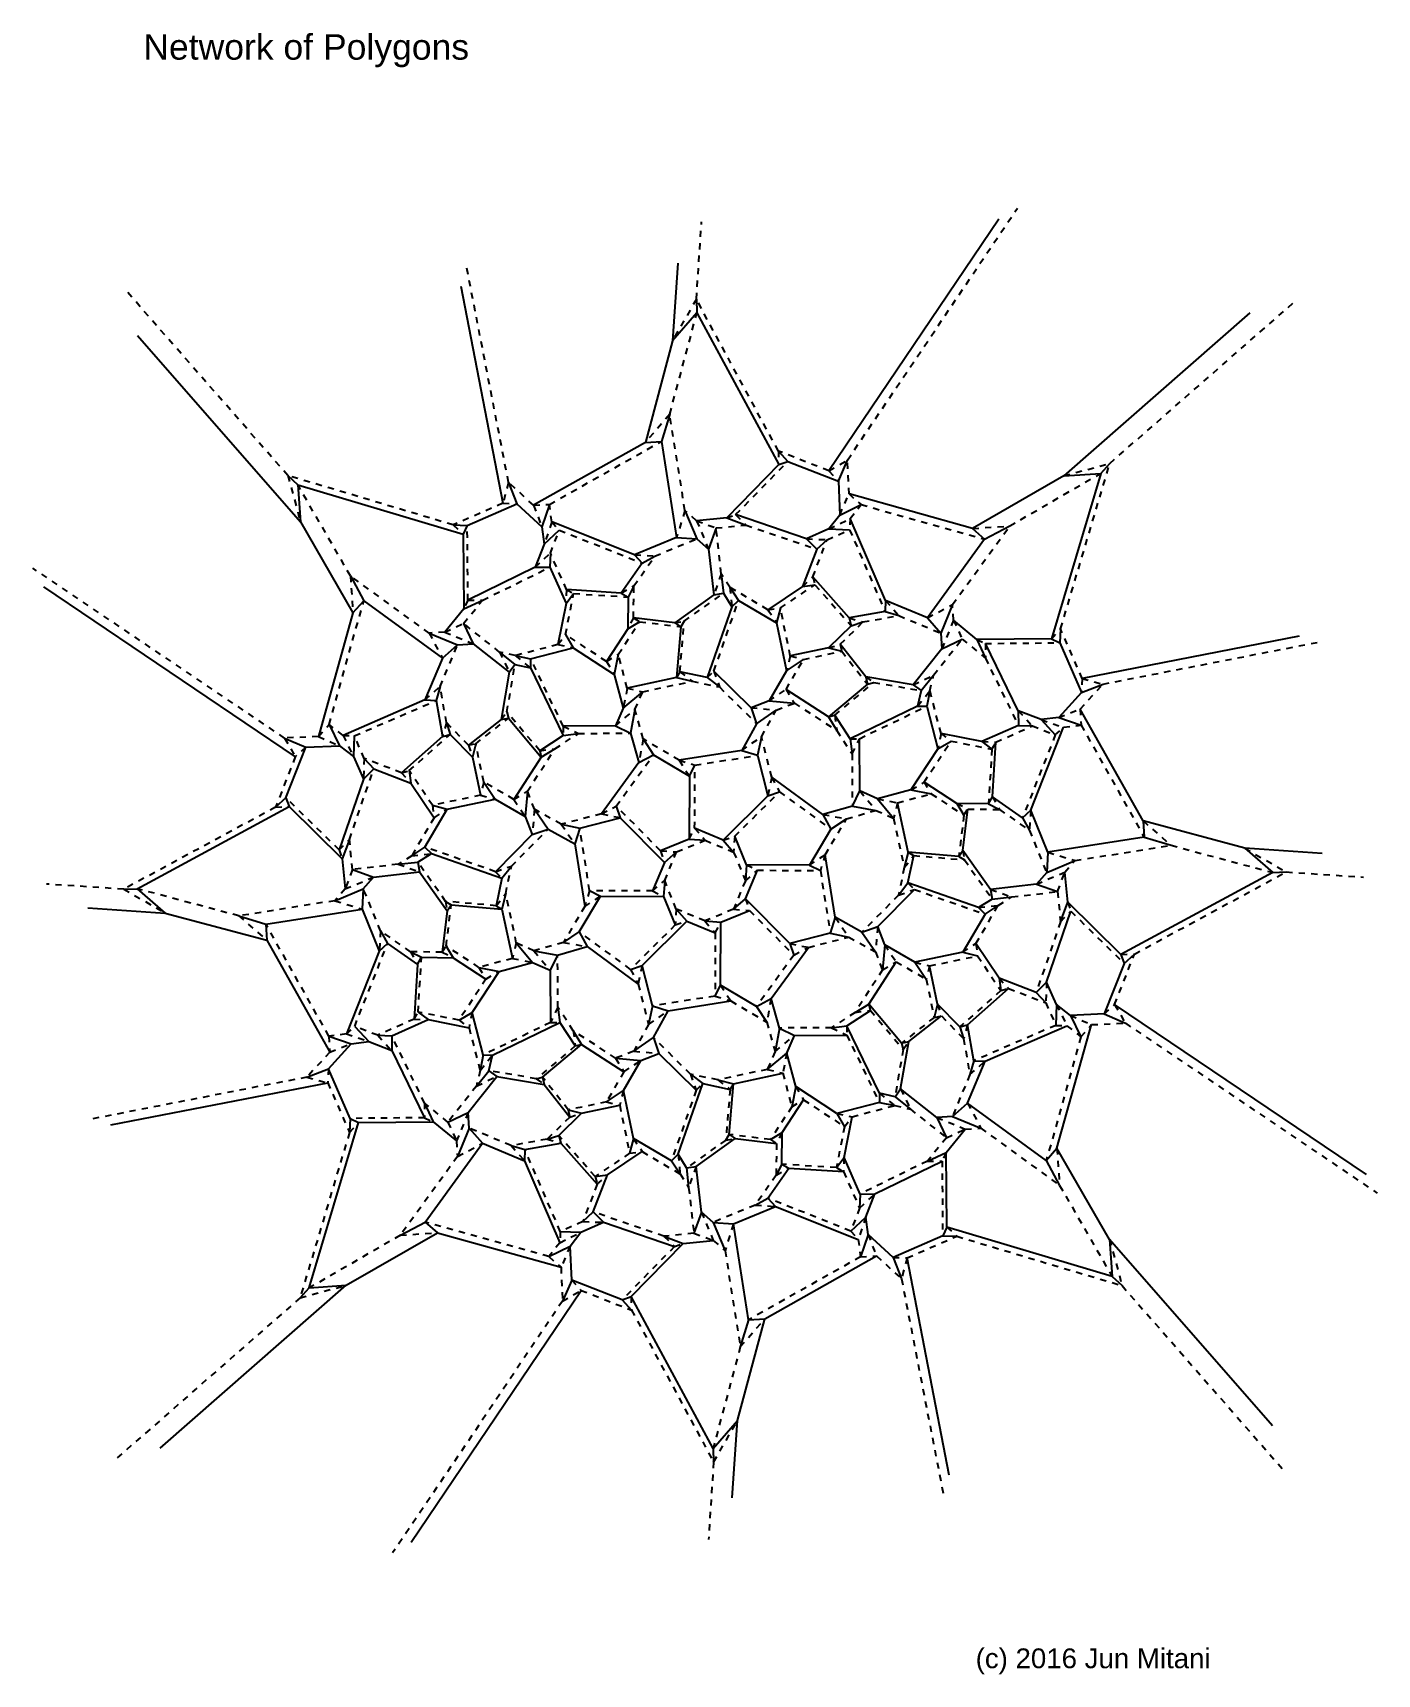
# Model space of a CAD drawing. Extents: x -8 to 221, y -288 to -9.
import ezdxf

# ---------------------------------------------------------------- set-up
doc = ezdxf.new("R2010")
doc.units = 0
for name, pattern in [('AI-LINETYPE-1', [2.116667, 1.058333, -1.058333]), ('AI-LINETYPE-10', [2.116667, 1.058333, -1.058333]), ('AI-LINETYPE-100', [2.116667, 1.058333, -1.058333]), ('AI-LINETYPE-101', [2.116667, 1.058333, -1.058333]), ('AI-LINETYPE-102', [2.116667, 1.058333, -1.058333]), ('AI-LINETYPE-103', [2.116667, 1.058333, -1.058333]), ('AI-LINETYPE-104', [2.116667, 1.058333, -1.058333]), ('AI-LINETYPE-105', [2.116667, 1.058333, -1.058333]), ('AI-LINETYPE-106', [2.116667, 1.058333, -1.058333]), ('AI-LINETYPE-107', [2.116667, 1.058333, -1.058333]), ('AI-LINETYPE-108', [2.116667, 1.058333, -1.058333]), ('AI-LINETYPE-109', [2.116667, 1.058333, -1.058333]), ('AI-LINETYPE-11', [2.116667, 1.058333, -1.058333]), ('AI-LINETYPE-110', [2.116667, 1.058333, -1.058333]), ('AI-LINETYPE-111', [2.116667, 1.058333, -1.058333]), ('AI-LINETYPE-112', [2.116667, 1.058333, -1.058333]), ('AI-LINETYPE-113', [2.116667, 1.058333, -1.058333]), ('AI-LINETYPE-114', [2.116667, 1.058333, -1.058333]), ('AI-LINETYPE-115', [2.116667, 1.058333, -1.058333]), ('AI-LINETYPE-116', [2.116667, 1.058333, -1.058333]), ('AI-LINETYPE-117', [2.116667, 1.058333, -1.058333]), ('AI-LINETYPE-118', [2.116667, 1.058333, -1.058333]), ('AI-LINETYPE-119', [2.116667, 1.058333, -1.058333]), ('AI-LINETYPE-12', [2.116667, 1.058333, -1.058333]), ('AI-LINETYPE-120', [2.116667, 1.058333, -1.058333]), ('AI-LINETYPE-121', [2.116667, 1.058333, -1.058333]), ('AI-LINETYPE-122', [2.116667, 1.058333, -1.058333]), ('AI-LINETYPE-123', [2.116667, 1.058333, -1.058333]), ('AI-LINETYPE-124', [2.116667, 1.058333, -1.058333]), ('AI-LINETYPE-125', [2.116667, 1.058333, -1.058333]), ('AI-LINETYPE-126', [2.116667, 1.058333, -1.058333]), ('AI-LINETYPE-127', [2.116667, 1.058333, -1.058333]), ('AI-LINETYPE-128', [2.116667, 1.058333, -1.058333]), ('AI-LINETYPE-129', [2.116667, 1.058333, -1.058333]), ('AI-LINETYPE-13', [2.116667, 1.058333, -1.058333]), ('AI-LINETYPE-130', [2.116667, 1.058333, -1.058333]), ('AI-LINETYPE-131', [2.116667, 1.058333, -1.058333]), ('AI-LINETYPE-132', [2.116667, 1.058333, -1.058333]), ('AI-LINETYPE-133', [2.116667, 1.058333, -1.058333]), ('AI-LINETYPE-134', [2.116667, 1.058333, -1.058333]), ('AI-LINETYPE-135', [2.116667, 1.058333, -1.058333]), ('AI-LINETYPE-136', [2.116667, 1.058333, -1.058333]), ('AI-LINETYPE-137', [2.116667, 1.058333, -1.058333]), ('AI-LINETYPE-138', [2.116667, 1.058333, -1.058333]), ('AI-LINETYPE-139', [2.116667, 1.058333, -1.058333]), ('AI-LINETYPE-14', [2.116667, 1.058333, -1.058333]), ('AI-LINETYPE-140', [2.116667, 1.058333, -1.058333]), ('AI-LINETYPE-141', [2.116667, 1.058333, -1.058333]), ('AI-LINETYPE-142', [2.116667, 1.058333, -1.058333]), ('AI-LINETYPE-143', [2.116667, 1.058333, -1.058333]), ('AI-LINETYPE-144', [2.116667, 1.058333, -1.058333]), ('AI-LINETYPE-145', [2.116667, 1.058333, -1.058333]), ('AI-LINETYPE-146', [2.116667, 1.058333, -1.058333]), ('AI-LINETYPE-147', [2.116667, 1.058333, -1.058333]), ('AI-LINETYPE-148', [2.116667, 1.058333, -1.058333]), ('AI-LINETYPE-149', [2.116667, 1.058333, -1.058333]), ('AI-LINETYPE-15', [2.116667, 1.058333, -1.058333]), ('AI-LINETYPE-150', [2.116667, 1.058333, -1.058333]), ('AI-LINETYPE-151', [2.116667, 1.058333, -1.058333]), ('AI-LINETYPE-152', [2.116667, 1.058333, -1.058333]), ('AI-LINETYPE-153', [2.116667, 1.058333, -1.058333]), ('AI-LINETYPE-154', [2.116667, 1.058333, -1.058333]), ('AI-LINETYPE-155', [2.116667, 1.058333, -1.058333]), ('AI-LINETYPE-156', [2.116667, 1.058333, -1.058333]), ('AI-LINETYPE-157', [2.116667, 1.058333, -1.058333]), ('AI-LINETYPE-158', [2.116667, 1.058333, -1.058333]), ('AI-LINETYPE-159', [2.116667, 1.058333, -1.058333]), ('AI-LINETYPE-16', [2.116667, 1.058333, -1.058333]), ('AI-LINETYPE-160', [2.116667, 1.058333, -1.058333]), ('AI-LINETYPE-161', [2.116667, 1.058333, -1.058333]), ('AI-LINETYPE-162', [2.116667, 1.058333, -1.058333]), ('AI-LINETYPE-163', [2.116667, 1.058333, -1.058333]), ('AI-LINETYPE-164', [2.116667, 1.058333, -1.058333]), ('AI-LINETYPE-165', [2.116667, 1.058333, -1.058333]), ('AI-LINETYPE-166', [2.116667, 1.058333, -1.058333]), ('AI-LINETYPE-167', [2.116667, 1.058333, -1.058333]), ('AI-LINETYPE-168', [2.116667, 1.058333, -1.058333]), ('AI-LINETYPE-169', [2.116667, 1.058333, -1.058333]), ('AI-LINETYPE-17', [2.116667, 1.058333, -1.058333]), ('AI-LINETYPE-170', [2.116667, 1.058333, -1.058333]), ('AI-LINETYPE-171', [2.116667, 1.058333, -1.058333]), ('AI-LINETYPE-172', [2.116667, 1.058333, -1.058333]), ('AI-LINETYPE-173', [2.116667, 1.058333, -1.058333]), ('AI-LINETYPE-174', [2.116667, 1.058333, -1.058333]), ('AI-LINETYPE-175', [2.116667, 1.058333, -1.058333]), ('AI-LINETYPE-176', [2.116667, 1.058333, -1.058333]), ('AI-LINETYPE-177', [2.116667, 1.058333, -1.058333]), ('AI-LINETYPE-178', [2.116667, 1.058333, -1.058333]), ('AI-LINETYPE-179', [2.116667, 1.058333, -1.058333]), ('AI-LINETYPE-18', [2.116667, 1.058333, -1.058333]), ('AI-LINETYPE-180', [2.116667, 1.058333, -1.058333]), ('AI-LINETYPE-181', [2.116667, 1.058333, -1.058333]), ('AI-LINETYPE-182', [2.116667, 1.058333, -1.058333]), ('AI-LINETYPE-183', [2.116667, 1.058333, -1.058333]), ('AI-LINETYPE-184', [2.116667, 1.058333, -1.058333]), ('AI-LINETYPE-185', [2.116667, 1.058333, -1.058333]), ('AI-LINETYPE-186', [2.116667, 1.058333, -1.058333]), ('AI-LINETYPE-187', [2.116667, 1.058333, -1.058333]), ('AI-LINETYPE-188', [2.116667, 1.058333, -1.058333]), ('AI-LINETYPE-189', [2.116667, 1.058333, -1.058333]), ('AI-LINETYPE-19', [2.116667, 1.058333, -1.058333]), ('AI-LINETYPE-190', [2.116667, 1.058333, -1.058333]), ('AI-LINETYPE-191', [2.116667, 1.058333, -1.058333]), ('AI-LINETYPE-192', [2.116667, 1.058333, -1.058333]), ('AI-LINETYPE-193', [2.116667, 1.058333, -1.058333]), ('AI-LINETYPE-194', [2.116667, 1.058333, -1.058333]), ('AI-LINETYPE-195', [2.116667, 1.058333, -1.058333]), ('AI-LINETYPE-196', [2.116667, 1.058333, -1.058333]), ('AI-LINETYPE-197', [2.116667, 1.058333, -1.058333]), ('AI-LINETYPE-198', [2.116667, 1.058333, -1.058333]), ('AI-LINETYPE-199', [2.116667, 1.058333, -1.058333]), ('AI-LINETYPE-2', [2.116667, 1.058333, -1.058333]), ('AI-LINETYPE-20', [2.116667, 1.058333, -1.058333]), ('AI-LINETYPE-200', [2.116667, 1.058333, -1.058333]), ('AI-LINETYPE-201', [2.116667, 1.058333, -1.058333]), ('AI-LINETYPE-202', [2.116667, 1.058333, -1.058333]), ('AI-LINETYPE-203', [2.116667, 1.058333, -1.058333]), ('AI-LINETYPE-204', [2.116667, 1.058333, -1.058333]), ('AI-LINETYPE-205', [2.116667, 1.058333, -1.058333]), ('AI-LINETYPE-206', [2.116667, 1.058333, -1.058333]), ('AI-LINETYPE-207', [2.116667, 1.058333, -1.058333]), ('AI-LINETYPE-208', [2.116667, 1.058333, -1.058333]), ('AI-LINETYPE-209', [2.116667, 1.058333, -1.058333]), ('AI-LINETYPE-21', [2.116667, 1.058333, -1.058333]), ('AI-LINETYPE-210', [2.116667, 1.058333, -1.058333]), ('AI-LINETYPE-211', [2.116667, 1.058333, -1.058333]), ('AI-LINETYPE-212', [2.116667, 1.058333, -1.058333]), ('AI-LINETYPE-213', [2.116667, 1.058333, -1.058333]), ('AI-LINETYPE-214', [2.116667, 1.058333, -1.058333]), ('AI-LINETYPE-215', [2.116667, 1.058333, -1.058333]), ('AI-LINETYPE-216', [2.116667, 1.058333, -1.058333]), ('AI-LINETYPE-217', [2.116667, 1.058333, -1.058333]), ('AI-LINETYPE-218', [2.116667, 1.058333, -1.058333]), ('AI-LINETYPE-219', [2.116667, 1.058333, -1.058333]), ('AI-LINETYPE-22', [2.116667, 1.058333, -1.058333]), ('AI-LINETYPE-220', [2.116667, 1.058333, -1.058333]), ('AI-LINETYPE-221', [2.116667, 1.058333, -1.058333]), ('AI-LINETYPE-222', [2.116667, 1.058333, -1.058333]), ('AI-LINETYPE-223', [2.116667, 1.058333, -1.058333]), ('AI-LINETYPE-224', [2.116667, 1.058333, -1.058333]), ('AI-LINETYPE-225', [2.116667, 1.058333, -1.058333]), ('AI-LINETYPE-226', [2.116667, 1.058333, -1.058333]), ('AI-LINETYPE-227', [2.116667, 1.058333, -1.058333]), ('AI-LINETYPE-228', [2.116667, 1.058333, -1.058333]), ('AI-LINETYPE-229', [2.116667, 1.058333, -1.058333]), ('AI-LINETYPE-23', [2.116667, 1.058333, -1.058333]), ('AI-LINETYPE-230', [2.116667, 1.058333, -1.058333]), ('AI-LINETYPE-231', [2.116667, 1.058333, -1.058333]), ('AI-LINETYPE-232', [2.116667, 1.058333, -1.058333]), ('AI-LINETYPE-233', [2.116667, 1.058333, -1.058333]), ('AI-LINETYPE-234', [2.116667, 1.058333, -1.058333]), ('AI-LINETYPE-235', [2.116667, 1.058333, -1.058333]), ('AI-LINETYPE-236', [2.116667, 1.058333, -1.058333]), ('AI-LINETYPE-237', [2.116667, 1.058333, -1.058333]), ('AI-LINETYPE-238', [2.116667, 1.058333, -1.058333]), ('AI-LINETYPE-239', [2.116667, 1.058333, -1.058333]), ('AI-LINETYPE-24', [2.116667, 1.058333, -1.058333]), ('AI-LINETYPE-240', [2.116667, 1.058333, -1.058333]), ('AI-LINETYPE-241', [2.116667, 1.058333, -1.058333]), ('AI-LINETYPE-242', [2.116667, 1.058333, -1.058333]), ('AI-LINETYPE-243', [2.116667, 1.058333, -1.058333]), ('AI-LINETYPE-244', [2.116667, 1.058333, -1.058333]), ('AI-LINETYPE-245', [2.116667, 1.058333, -1.058333]), ('AI-LINETYPE-246', [2.116667, 1.058333, -1.058333]), ('AI-LINETYPE-247', [2.116667, 1.058333, -1.058333]), ('AI-LINETYPE-248', [2.116667, 1.058333, -1.058333]), ('AI-LINETYPE-249', [2.116667, 1.058333, -1.058333]), ('AI-LINETYPE-25', [2.116667, 1.058333, -1.058333]), ('AI-LINETYPE-250', [2.116667, 1.058333, -1.058333]), ('AI-LINETYPE-251', [2.116667, 1.058333, -1.058333]), ('AI-LINETYPE-252', [2.116667, 1.058333, -1.058333]), ('AI-LINETYPE-253', [2.116667, 1.058333, -1.058333]), ('AI-LINETYPE-254', [2.116667, 1.058333, -1.058333]), ('AI-LINETYPE-255', [2.116667, 1.058333, -1.058333]), ('AI-LINETYPE-256', [2.116667, 1.058333, -1.058333]), ('AI-LINETYPE-257', [2.116667, 1.058333, -1.058333]), ('AI-LINETYPE-258', [2.116667, 1.058333, -1.058333]), ('AI-LINETYPE-259', [2.116667, 1.058333, -1.058333]), ('AI-LINETYPE-26', [2.116667, 1.058333, -1.058333]), ('AI-LINETYPE-260', [2.116667, 1.058333, -1.058333]), ('AI-LINETYPE-261', [2.116667, 1.058333, -1.058333]), ('AI-LINETYPE-262', [2.116667, 1.058333, -1.058333]), ('AI-LINETYPE-263', [2.116667, 1.058333, -1.058333]), ('AI-LINETYPE-264', [2.116667, 1.058333, -1.058333]), ('AI-LINETYPE-265', [2.116667, 1.058333, -1.058333]), ('AI-LINETYPE-266', [2.116667, 1.058333, -1.058333]), ('AI-LINETYPE-267', [2.116667, 1.058333, -1.058333]), ('AI-LINETYPE-268', [2.116667, 1.058333, -1.058333]), ('AI-LINETYPE-269', [2.116667, 1.058333, -1.058333]), ('AI-LINETYPE-27', [2.116667, 1.058333, -1.058333]), ('AI-LINETYPE-270', [2.116667, 1.058333, -1.058333]), ('AI-LINETYPE-271', [2.116667, 1.058333, -1.058333]), ('AI-LINETYPE-272', [2.116667, 1.058333, -1.058333]), ('AI-LINETYPE-273', [2.116667, 1.058333, -1.058333]), ('AI-LINETYPE-274', [2.116667, 1.058333, -1.058333]), ('AI-LINETYPE-275', [2.116667, 1.058333, -1.058333]), ('AI-LINETYPE-276', [2.116667, 1.058333, -1.058333]), ('AI-LINETYPE-277', [2.116667, 1.058333, -1.058333]), ('AI-LINETYPE-278', [2.116667, 1.058333, -1.058333]), ('AI-LINETYPE-279', [2.116667, 1.058333, -1.058333]), ('AI-LINETYPE-28', [2.116667, 1.058333, -1.058333]), ('AI-LINETYPE-280', [2.116667, 1.058333, -1.058333]), ('AI-LINETYPE-281', [2.116667, 1.058333, -1.058333]), ('AI-LINETYPE-282', [2.116667, 1.058333, -1.058333]), ('AI-LINETYPE-283', [2.116667, 1.058333, -1.058333]), ('AI-LINETYPE-284', [2.116667, 1.058333, -1.058333]), ('AI-LINETYPE-285', [2.116667, 1.058333, -1.058333]), ('AI-LINETYPE-286', [2.116667, 1.058333, -1.058333]), ('AI-LINETYPE-287', [2.116667, 1.058333, -1.058333]), ('AI-LINETYPE-288', [2.116667, 1.058333, -1.058333]), ('AI-LINETYPE-289', [2.116667, 1.058333, -1.058333]), ('AI-LINETYPE-29', [2.116667, 1.058333, -1.058333]), ('AI-LINETYPE-290', [2.116667, 1.058333, -1.058333]), ('AI-LINETYPE-291', [2.116667, 1.058333, -1.058333]), ('AI-LINETYPE-292', [2.116667, 1.058333, -1.058333]), ('AI-LINETYPE-293', [2.116667, 1.058333, -1.058333]), ('AI-LINETYPE-294', [2.116667, 1.058333, -1.058333]), ('AI-LINETYPE-295', [2.116667, 1.058333, -1.058333]), ('AI-LINETYPE-296', [2.116667, 1.058333, -1.058333]), ('AI-LINETYPE-297', [2.116667, 1.058333, -1.058333]), ('AI-LINETYPE-298', [2.116667, 1.058333, -1.058333]), ('AI-LINETYPE-299', [2.116667, 1.058333, -1.058333]), ('AI-LINETYPE-3', [2.116667, 1.058333, -1.058333]), ('AI-LINETYPE-30', [2.116667, 1.058333, -1.058333]), ('AI-LINETYPE-300', [2.116667, 1.058333, -1.058333]), ('AI-LINETYPE-301', [2.116667, 1.058333, -1.058333]), ('AI-LINETYPE-302', [2.116667, 1.058333, -1.058333]), ('AI-LINETYPE-303', [2.116667, 1.058333, -1.058333]), ('AI-LINETYPE-304', [2.116667, 1.058333, -1.058333]), ('AI-LINETYPE-305', [2.116667, 1.058333, -1.058333]), ('AI-LINETYPE-306', [2.116667, 1.058333, -1.058333]), ('AI-LINETYPE-307', [2.116667, 1.058333, -1.058333]), ('AI-LINETYPE-308', [2.116667, 1.058333, -1.058333]), ('AI-LINETYPE-309', [2.116667, 1.058333, -1.058333]), ('AI-LINETYPE-31', [2.116667, 1.058333, -1.058333]), ('AI-LINETYPE-310', [2.116667, 1.058333, -1.058333]), ('AI-LINETYPE-311', [2.116667, 1.058333, -1.058333]), ('AI-LINETYPE-312', [2.116667, 1.058333, -1.058333]), ('AI-LINETYPE-313', [2.116667, 1.058333, -1.058333]), ('AI-LINETYPE-314', [2.116667, 1.058333, -1.058333]), ('AI-LINETYPE-315', [2.116667, 1.058333, -1.058333]), ('AI-LINETYPE-316', [2.116667, 1.058333, -1.058333]), ('AI-LINETYPE-317', [2.116667, 1.058333, -1.058333]), ('AI-LINETYPE-318', [2.116667, 1.058333, -1.058333]), ('AI-LINETYPE-319', [2.116667, 1.058333, -1.058333]), ('AI-LINETYPE-32', [2.116667, 1.058333, -1.058333]), ('AI-LINETYPE-320', [2.116667, 1.058333, -1.058333]), ('AI-LINETYPE-321', [2.116667, 1.058333, -1.058333]), ('AI-LINETYPE-322', [2.116667, 1.058333, -1.058333]), ('AI-LINETYPE-323', [2.116667, 1.058333, -1.058333]), ('AI-LINETYPE-324', [2.116667, 1.058333, -1.058333]), ('AI-LINETYPE-325', [2.116667, 1.058333, -1.058333]), ('AI-LINETYPE-326', [2.116667, 1.058333, -1.058333]), ('AI-LINETYPE-327', [2.116667, 1.058333, -1.058333]), ('AI-LINETYPE-328', [2.116667, 1.058333, -1.058333]), ('AI-LINETYPE-329', [2.116667, 1.058333, -1.058333]), ('AI-LINETYPE-33', [2.116667, 1.058333, -1.058333]), ('AI-LINETYPE-330', [2.116667, 1.058333, -1.058333]), ('AI-LINETYPE-331', [2.116667, 1.058333, -1.058333]), ('AI-LINETYPE-332', [2.116667, 1.058333, -1.058333]), ('AI-LINETYPE-333', [2.116667, 1.058333, -1.058333]), ('AI-LINETYPE-334', [2.116667, 1.058333, -1.058333]), ('AI-LINETYPE-335', [2.116667, 1.058333, -1.058333]), ('AI-LINETYPE-336', [2.116667, 1.058333, -1.058333]), ('AI-LINETYPE-337', [2.116667, 1.058333, -1.058333]), ('AI-LINETYPE-338', [2.116667, 1.058333, -1.058333]), ('AI-LINETYPE-339', [2.116667, 1.058333, -1.058333]), ('AI-LINETYPE-34', [2.116667, 1.058333, -1.058333]), ('AI-LINETYPE-340', [2.116667, 1.058333, -1.058333]), ('AI-LINETYPE-341', [2.116667, 1.058333, -1.058333]), ('AI-LINETYPE-342', [2.116667, 1.058333, -1.058333]), ('AI-LINETYPE-343', [2.116667, 1.058333, -1.058333]), ('AI-LINETYPE-344', [2.116667, 1.058333, -1.058333]), ('AI-LINETYPE-345', [2.116667, 1.058333, -1.058333]), ('AI-LINETYPE-346', [2.116667, 1.058333, -1.058333]), ('AI-LINETYPE-347', [2.116667, 1.058333, -1.058333]), ('AI-LINETYPE-348', [2.116667, 1.058333, -1.058333]), ('AI-LINETYPE-349', [2.116667, 1.058333, -1.058333]), ('AI-LINETYPE-35', [2.116667, 1.058333, -1.058333]), ('AI-LINETYPE-350', [2.116667, 1.058333, -1.058333]), ('AI-LINETYPE-351', [2.116667, 1.058333, -1.058333]), ('AI-LINETYPE-352', [2.116667, 1.058333, -1.058333]), ('AI-LINETYPE-353', [2.116667, 1.058333, -1.058333]), ('AI-LINETYPE-354', [2.116667, 1.058333, -1.058333]), ('AI-LINETYPE-355', [2.116667, 1.058333, -1.058333]), ('AI-LINETYPE-356', [2.116667, 1.058333, -1.058333]), ('AI-LINETYPE-357', [2.116667, 1.058333, -1.058333]), ('AI-LINETYPE-358', [2.116667, 1.058333, -1.058333]), ('AI-LINETYPE-359', [2.116667, 1.058333, -1.058333]), ('AI-LINETYPE-36', [2.116667, 1.058333, -1.058333]), ('AI-LINETYPE-360', [2.116667, 1.058333, -1.058333]), ('AI-LINETYPE-361', [2.116667, 1.058333, -1.058333]), ('AI-LINETYPE-362', [2.116667, 1.058333, -1.058333]), ('AI-LINETYPE-363', [2.116667, 1.058333, -1.058333]), ('AI-LINETYPE-364', [2.116667, 1.058333, -1.058333]), ('AI-LINETYPE-365', [2.116667, 1.058333, -1.058333]), ('AI-LINETYPE-366', [2.116667, 1.058333, -1.058333]), ('AI-LINETYPE-367', [2.116667, 1.058333, -1.058333]), ('AI-LINETYPE-368', [2.116667, 1.058333, -1.058333]), ('AI-LINETYPE-369', [2.116667, 1.058333, -1.058333]), ('AI-LINETYPE-37', [2.116667, 1.058333, -1.058333]), ('AI-LINETYPE-370', [2.116667, 1.058333, -1.058333]), ('AI-LINETYPE-371', [2.116667, 1.058333, -1.058333]), ('AI-LINETYPE-372', [2.116667, 1.058333, -1.058333]), ('AI-LINETYPE-373', [2.116667, 1.058333, -1.058333]), ('AI-LINETYPE-374', [2.116667, 1.058333, -1.058333]), ('AI-LINETYPE-375', [2.116667, 1.058333, -1.058333]), ('AI-LINETYPE-376', [2.116667, 1.058333, -1.058333]), ('AI-LINETYPE-377', [2.116667, 1.058333, -1.058333]), ('AI-LINETYPE-378', [2.116667, 1.058333, -1.058333]), ('AI-LINETYPE-379', [2.116667, 1.058333, -1.058333]), ('AI-LINETYPE-38', [2.116667, 1.058333, -1.058333]), ('AI-LINETYPE-380', [2.116667, 1.058333, -1.058333]), ('AI-LINETYPE-381', [2.116667, 1.058333, -1.058333]), ('AI-LINETYPE-382', [2.116667, 1.058333, -1.058333]), ('AI-LINETYPE-383', [2.116667, 1.058333, -1.058333]), ('AI-LINETYPE-384', [2.116667, 1.058333, -1.058333]), ('AI-LINETYPE-385', [2.116667, 1.058333, -1.058333]), ('AI-LINETYPE-386', [2.116667, 1.058333, -1.058333]), ('AI-LINETYPE-387', [2.116667, 1.058333, -1.058333]), ('AI-LINETYPE-388', [2.116667, 1.058333, -1.058333]), ('AI-LINETYPE-389', [2.116667, 1.058333, -1.058333]), ('AI-LINETYPE-39', [2.116667, 1.058333, -1.058333]), ('AI-LINETYPE-390', [2.116667, 1.058333, -1.058333]), ('AI-LINETYPE-391', [2.116667, 1.058333, -1.058333]), ('AI-LINETYPE-392', [2.116667, 1.058333, -1.058333]), ('AI-LINETYPE-393', [2.116667, 1.058333, -1.058333]), ('AI-LINETYPE-394', [2.116667, 1.058333, -1.058333]), ('AI-LINETYPE-395', [2.116667, 1.058333, -1.058333]), ('AI-LINETYPE-396', [2.116667, 1.058333, -1.058333]), ('AI-LINETYPE-397', [2.116667, 1.058333, -1.058333]), ('AI-LINETYPE-398', [2.116667, 1.058333, -1.058333]), ('AI-LINETYPE-399', [2.116667, 1.058333, -1.058333]), ('AI-LINETYPE-4', [2.116667, 1.058333, -1.058333]), ('AI-LINETYPE-40', [2.116667, 1.058333, -1.058333]), ('AI-LINETYPE-400', [2.116667, 1.058333, -1.058333]), ('AI-LINETYPE-401', [2.116667, 1.058333, -1.058333]), ('AI-LINETYPE-402', [2.116667, 1.058333, -1.058333]), ('AI-LINETYPE-403', [2.116667, 1.058333, -1.058333]), ('AI-LINETYPE-404', [2.116667, 1.058333, -1.058333]), ('AI-LINETYPE-405', [2.116667, 1.058333, -1.058333]), ('AI-LINETYPE-406', [2.116667, 1.058333, -1.058333]), ('AI-LINETYPE-407', [2.116667, 1.058333, -1.058333]), ('AI-LINETYPE-408', [2.116667, 1.058333, -1.058333]), ('AI-LINETYPE-409', [2.116667, 1.058333, -1.058333]), ('AI-LINETYPE-41', [2.116667, 1.058333, -1.058333]), ('AI-LINETYPE-410', [2.116667, 1.058333, -1.058333]), ('AI-LINETYPE-411', [2.116667, 1.058333, -1.058333]), ('AI-LINETYPE-412', [2.116667, 1.058333, -1.058333]), ('AI-LINETYPE-413', [2.116667, 1.058333, -1.058333]), ('AI-LINETYPE-414', [2.116667, 1.058333, -1.058333]), ('AI-LINETYPE-415', [2.116667, 1.058333, -1.058333]), ('AI-LINETYPE-416', [2.116667, 1.058333, -1.058333]), ('AI-LINETYPE-417', [2.116667, 1.058333, -1.058333]), ('AI-LINETYPE-418', [2.116667, 1.058333, -1.058333]), ('AI-LINETYPE-419', [2.116667, 1.058333, -1.058333]), ('AI-LINETYPE-42', [2.116667, 1.058333, -1.058333]), ('AI-LINETYPE-420', [2.116667, 1.058333, -1.058333]), ('AI-LINETYPE-421', [2.116667, 1.058333, -1.058333]), ('AI-LINETYPE-422', [2.116667, 1.058333, -1.058333]), ('AI-LINETYPE-423', [2.116667, 1.058333, -1.058333]), ('AI-LINETYPE-424', [2.116667, 1.058333, -1.058333]), ('AI-LINETYPE-425', [2.116667, 1.058333, -1.058333]), ('AI-LINETYPE-426', [2.116667, 1.058333, -1.058333]), ('AI-LINETYPE-427', [2.116667, 1.058333, -1.058333]), ('AI-LINETYPE-428', [2.116667, 1.058333, -1.058333]), ('AI-LINETYPE-429', [2.116667, 1.058333, -1.058333]), ('AI-LINETYPE-43', [2.116667, 1.058333, -1.058333]), ('AI-LINETYPE-430', [2.116667, 1.058333, -1.058333]), ('AI-LINETYPE-431', [2.116667, 1.058333, -1.058333]), ('AI-LINETYPE-432', [2.116667, 1.058333, -1.058333]), ('AI-LINETYPE-433', [2.116667, 1.058333, -1.058333]), ('AI-LINETYPE-434', [2.116667, 1.058333, -1.058333]), ('AI-LINETYPE-435', [2.116667, 1.058333, -1.058333]), ('AI-LINETYPE-436', [2.116667, 1.058333, -1.058333]), ('AI-LINETYPE-437', [2.116667, 1.058333, -1.058333]), ('AI-LINETYPE-438', [2.116667, 1.058333, -1.058333]), ('AI-LINETYPE-439', [2.116667, 1.058333, -1.058333]), ('AI-LINETYPE-44', [2.116667, 1.058333, -1.058333]), ('AI-LINETYPE-440', [2.116667, 1.058333, -1.058333]), ('AI-LINETYPE-441', [2.116667, 1.058333, -1.058333]), ('AI-LINETYPE-442', [2.116667, 1.058333, -1.058333]), ('AI-LINETYPE-443', [2.116667, 1.058333, -1.058333]), ('AI-LINETYPE-444', [2.116667, 1.058333, -1.058333]), ('AI-LINETYPE-445', [2.116667, 1.058333, -1.058333]), ('AI-LINETYPE-446', [2.116667, 1.058333, -1.058333]), ('AI-LINETYPE-447', [2.116667, 1.058333, -1.058333]), ('AI-LINETYPE-448', [2.116667, 1.058333, -1.058333]), ('AI-LINETYPE-449', [2.116667, 1.058333, -1.058333]), ('AI-LINETYPE-45', [2.116667, 1.058333, -1.058333]), ('AI-LINETYPE-450', [2.116667, 1.058333, -1.058333]), ('AI-LINETYPE-451', [2.116667, 1.058333, -1.058333]), ('AI-LINETYPE-452', [2.116667, 1.058333, -1.058333]), ('AI-LINETYPE-453', [2.116667, 1.058333, -1.058333]), ('AI-LINETYPE-454', [2.116667, 1.058333, -1.058333]), ('AI-LINETYPE-455', [2.116667, 1.058333, -1.058333]), ('AI-LINETYPE-456', [2.116667, 1.058333, -1.058333]), ('AI-LINETYPE-457', [2.116667, 1.058333, -1.058333]), ('AI-LINETYPE-458', [2.116667, 1.058333, -1.058333]), ('AI-LINETYPE-459', [2.116667, 1.058333, -1.058333]), ('AI-LINETYPE-46', [2.116667, 1.058333, -1.058333]), ('AI-LINETYPE-460', [2.116667, 1.058333, -1.058333]), ('AI-LINETYPE-461', [2.116667, 1.058333, -1.058333]), ('AI-LINETYPE-462', [2.116667, 1.058333, -1.058333]), ('AI-LINETYPE-463', [2.116667, 1.058333, -1.058333]), ('AI-LINETYPE-464', [2.116667, 1.058333, -1.058333]), ('AI-LINETYPE-465', [2.116667, 1.058333, -1.058333]), ('AI-LINETYPE-466', [2.116667, 1.058333, -1.058333]), ('AI-LINETYPE-467', [2.116667, 1.058333, -1.058333]), ('AI-LINETYPE-468', [2.116667, 1.058333, -1.058333]), ('AI-LINETYPE-469', [2.116667, 1.058333, -1.058333]), ('AI-LINETYPE-47', [2.116667, 1.058333, -1.058333]), ('AI-LINETYPE-470', [2.116667, 1.058333, -1.058333]), ('AI-LINETYPE-471', [2.116667, 1.058333, -1.058333]), ('AI-LINETYPE-472', [2.116667, 1.058333, -1.058333]), ('AI-LINETYPE-473', [2.116667, 1.058333, -1.058333]), ('AI-LINETYPE-474', [2.116667, 1.058333, -1.058333]), ('AI-LINETYPE-475', [2.116667, 1.058333, -1.058333]), ('AI-LINETYPE-476', [2.116667, 1.058333, -1.058333]), ('AI-LINETYPE-477', [2.116667, 1.058333, -1.058333]), ('AI-LINETYPE-478', [2.116667, 1.058333, -1.058333]), ('AI-LINETYPE-479', [2.116667, 1.058333, -1.058333]), ('AI-LINETYPE-48', [2.116667, 1.058333, -1.058333]), ('AI-LINETYPE-480', [2.116667, 1.058333, -1.058333]), ('AI-LINETYPE-481', [2.116667, 1.058333, -1.058333]), ('AI-LINETYPE-482', [2.116667, 1.058333, -1.058333]), ('AI-LINETYPE-483', [2.116667, 1.058333, -1.058333]), ('AI-LINETYPE-484', [2.116667, 1.058333, -1.058333]), ('AI-LINETYPE-485', [2.116667, 1.058333, -1.058333]), ('AI-LINETYPE-486', [2.116667, 1.058333, -1.058333]), ('AI-LINETYPE-487', [2.116667, 1.058333, -1.058333]), ('AI-LINETYPE-488', [2.116667, 1.058333, -1.058333]), ('AI-LINETYPE-489', [2.116667, 1.058333, -1.058333]), ('AI-LINETYPE-49', [2.116667, 1.058333, -1.058333]), ('AI-LINETYPE-490', [2.116667, 1.058333, -1.058333]), ('AI-LINETYPE-491', [2.116667, 1.058333, -1.058333]), ('AI-LINETYPE-492', [2.116667, 1.058333, -1.058333]), ('AI-LINETYPE-493', [2.116667, 1.058333, -1.058333]), ('AI-LINETYPE-494', [2.116667, 1.058333, -1.058333]), ('AI-LINETYPE-495', [2.116667, 1.058333, -1.058333]), ('AI-LINETYPE-496', [2.116667, 1.058333, -1.058333]), ('AI-LINETYPE-497', [2.116667, 1.058333, -1.058333]), ('AI-LINETYPE-498', [2.116667, 1.058333, -1.058333]), ('AI-LINETYPE-499', [2.116667, 1.058333, -1.058333]), ('AI-LINETYPE-5', [2.116667, 1.058333, -1.058333]), ('AI-LINETYPE-50', [2.116667, 1.058333, -1.058333]), ('AI-LINETYPE-500', [2.116667, 1.058333, -1.058333]), ('AI-LINETYPE-501', [2.116667, 1.058333, -1.058333]), ('AI-LINETYPE-502', [2.116667, 1.058333, -1.058333]), ('AI-LINETYPE-503', [2.116667, 1.058333, -1.058333]), ('AI-LINETYPE-504', [2.116667, 1.058333, -1.058333]), ('AI-LINETYPE-505', [2.116667, 1.058333, -1.058333]), ('AI-LINETYPE-506', [2.116667, 1.058333, -1.058333]), ('AI-LINETYPE-507', [2.116667, 1.058333, -1.058333]), ('AI-LINETYPE-508', [2.116667, 1.058333, -1.058333]), ('AI-LINETYPE-509', [2.116667, 1.058333, -1.058333]), ('AI-LINETYPE-51', [2.116667, 1.058333, -1.058333]), ('AI-LINETYPE-510', [2.116667, 1.058333, -1.058333]), ('AI-LINETYPE-511', [2.116667, 1.058333, -1.058333]), ('AI-LINETYPE-512', [2.116667, 1.058333, -1.058333]), ('AI-LINETYPE-513', [2.116667, 1.058333, -1.058333]), ('AI-LINETYPE-514', [2.116667, 1.058333, -1.058333]), ('AI-LINETYPE-515', [2.116667, 1.058333, -1.058333]), ('AI-LINETYPE-516', [2.116667, 1.058333, -1.058333]), ('AI-LINETYPE-517', [2.116667, 1.058333, -1.058333]), ('AI-LINETYPE-518', [2.116667, 1.058333, -1.058333]), ('AI-LINETYPE-519', [2.116667, 1.058333, -1.058333]), ('AI-LINETYPE-52', [2.116667, 1.058333, -1.058333]), ('AI-LINETYPE-520', [2.116667, 1.058333, -1.058333]), ('AI-LINETYPE-521', [2.116667, 1.058333, -1.058333]), ('AI-LINETYPE-522', [2.116667, 1.058333, -1.058333]), ('AI-LINETYPE-523', [2.116667, 1.058333, -1.058333]), ('AI-LINETYPE-524', [2.116667, 1.058333, -1.058333]), ('AI-LINETYPE-525', [2.116667, 1.058333, -1.058333]), ('AI-LINETYPE-526', [2.116667, 1.058333, -1.058333]), ('AI-LINETYPE-527', [2.116667, 1.058333, -1.058333]), ('AI-LINETYPE-528', [2.116667, 1.058333, -1.058333]), ('AI-LINETYPE-529', [2.116667, 1.058333, -1.058333]), ('AI-LINETYPE-53', [2.116667, 1.058333, -1.058333]), ('AI-LINETYPE-530', [2.116667, 1.058333, -1.058333]), ('AI-LINETYPE-531', [2.116667, 1.058333, -1.058333]), ('AI-LINETYPE-532', [2.116667, 1.058333, -1.058333]), ('AI-LINETYPE-533', [2.116667, 1.058333, -1.058333]), ('AI-LINETYPE-534', [2.116667, 1.058333, -1.058333]), ('AI-LINETYPE-535', [2.116667, 1.058333, -1.058333]), ('AI-LINETYPE-536', [2.116667, 1.058333, -1.058333]), ('AI-LINETYPE-537', [2.116667, 1.058333, -1.058333]), ('AI-LINETYPE-538', [2.116667, 1.058333, -1.058333]), ('AI-LINETYPE-539', [2.116667, 1.058333, -1.058333]), ('AI-LINETYPE-54', [2.116667, 1.058333, -1.058333]), ('AI-LINETYPE-540', [2.116667, 1.058333, -1.058333]), ('AI-LINETYPE-541', [2.116667, 1.058333, -1.058333]), ('AI-LINETYPE-542', [2.116667, 1.058333, -1.058333]), ('AI-LINETYPE-543', [2.116667, 1.058333, -1.058333]), ('AI-LINETYPE-544', [2.116667, 1.058333, -1.058333]), ('AI-LINETYPE-545', [2.116667, 1.058333, -1.058333]), ('AI-LINETYPE-546', [2.116667, 1.058333, -1.058333]), ('AI-LINETYPE-547', [2.116667, 1.058333, -1.058333]), ('AI-LINETYPE-548', [2.116667, 1.058333, -1.058333]), ('AI-LINETYPE-549', [2.116667, 1.058333, -1.058333]), ('AI-LINETYPE-55', [2.116667, 1.058333, -1.058333]), ('AI-LINETYPE-550', [2.116667, 1.058333, -1.058333]), ('AI-LINETYPE-551', [2.116667, 1.058333, -1.058333]), ('AI-LINETYPE-552', [2.116667, 1.058333, -1.058333]), ('AI-LINETYPE-553', [2.116667, 1.058333, -1.058333]), ('AI-LINETYPE-554', [2.116667, 1.058333, -1.058333]), ('AI-LINETYPE-555', [2.116667, 1.058333, -1.058333]), ('AI-LINETYPE-556', [2.116667, 1.058333, -1.058333]), ('AI-LINETYPE-557', [2.116667, 1.058333, -1.058333]), ('AI-LINETYPE-558', [2.116667, 1.058333, -1.058333]), ('AI-LINETYPE-559', [2.116667, 1.058333, -1.058333]), ('AI-LINETYPE-56', [2.116667, 1.058333, -1.058333]), ('AI-LINETYPE-560', [2.116667, 1.058333, -1.058333]), ('AI-LINETYPE-561', [2.116667, 1.058333, -1.058333]), ('AI-LINETYPE-562', [2.116667, 1.058333, -1.058333]), ('AI-LINETYPE-563', [2.116667, 1.058333, -1.058333]), ('AI-LINETYPE-564', [2.116667, 1.058333, -1.058333]), ('AI-LINETYPE-565', [2.116667, 1.058333, -1.058333]), ('AI-LINETYPE-566', [2.116667, 1.058333, -1.058333]), ('AI-LINETYPE-567', [2.116667, 1.058333, -1.058333]), ('AI-LINETYPE-568', [2.116667, 1.058333, -1.058333]), ('AI-LINETYPE-569', [2.116667, 1.058333, -1.058333]), ('AI-LINETYPE-57', [2.116667, 1.058333, -1.058333]), ('AI-LINETYPE-570', [2.116667, 1.058333, -1.058333]), ('AI-LINETYPE-571', [2.116667, 1.058333, -1.058333]), ('AI-LINETYPE-572', [2.116667, 1.058333, -1.058333]), ('AI-LINETYPE-573', [2.116667, 1.058333, -1.058333]), ('AI-LINETYPE-574', [2.116667, 1.058333, -1.058333]), ('AI-LINETYPE-575', [2.116667, 1.058333, -1.058333]), ('AI-LINETYPE-576', [2.116667, 1.058333, -1.058333]), ('AI-LINETYPE-577', [2.116667, 1.058333, -1.058333]), ('AI-LINETYPE-578', [2.116667, 1.058333, -1.058333]), ('AI-LINETYPE-579', [2.116667, 1.058333, -1.058333]), ('AI-LINETYPE-58', [2.116667, 1.058333, -1.058333]), ('AI-LINETYPE-580', [2.116667, 1.058333, -1.058333]), ('AI-LINETYPE-581', [2.116667, 1.058333, -1.058333]), ('AI-LINETYPE-582', [2.116667, 1.058333, -1.058333]), ('AI-LINETYPE-583', [2.116667, 1.058333, -1.058333]), ('AI-LINETYPE-584', [2.116667, 1.058333, -1.058333]), ('AI-LINETYPE-585', [2.116667, 1.058333, -1.058333]), ('AI-LINETYPE-586', [2.116667, 1.058333, -1.058333]), ('AI-LINETYPE-587', [2.116667, 1.058333, -1.058333]), ('AI-LINETYPE-588', [2.116667, 1.058333, -1.058333]), ('AI-LINETYPE-589', [2.116667, 1.058333, -1.058333]), ('AI-LINETYPE-59', [2.116667, 1.058333, -1.058333]), ('AI-LINETYPE-590', [2.116667, 1.058333, -1.058333]), ('AI-LINETYPE-591', [2.116667, 1.058333, -1.058333]), ('AI-LINETYPE-592', [2.116667, 1.058333, -1.058333]), ('AI-LINETYPE-593', [2.116667, 1.058333, -1.058333]), ('AI-LINETYPE-594', [2.116667, 1.058333, -1.058333]), ('AI-LINETYPE-595', [2.116667, 1.058333, -1.058333]), ('AI-LINETYPE-596', [2.116667, 1.058333, -1.058333]), ('AI-LINETYPE-597', [2.116667, 1.058333, -1.058333]), ('AI-LINETYPE-598', [2.116667, 1.058333, -1.058333]), ('AI-LINETYPE-599', [2.116667, 1.058333, -1.058333]), ('AI-LINETYPE-6', [2.116667, 1.058333, -1.058333]), ('AI-LINETYPE-60', [2.116667, 1.058333, -1.058333]), ('AI-LINETYPE-600', [2.116667, 1.058333, -1.058333]), ('AI-LINETYPE-601', [2.116667, 1.058333, -1.058333]), ('AI-LINETYPE-602', [2.116667, 1.058333, -1.058333]), ('AI-LINETYPE-603', [2.116667, 1.058333, -1.058333]), ('AI-LINETYPE-604', [2.116667, 1.058333, -1.058333]), ('AI-LINETYPE-605', [2.116667, 1.058333, -1.058333]), ('AI-LINETYPE-606', [2.116667, 1.058333, -1.058333]), ('AI-LINETYPE-607', [2.116667, 1.058333, -1.058333]), ('AI-LINETYPE-608', [2.116667, 1.058333, -1.058333]), ('AI-LINETYPE-609', [2.116667, 1.058333, -1.058333]), ('AI-LINETYPE-61', [2.116667, 1.058333, -1.058333]), ('AI-LINETYPE-610', [2.116667, 1.058333, -1.058333]), ('AI-LINETYPE-611', [2.116667, 1.058333, -1.058333]), ('AI-LINETYPE-612', [2.116667, 1.058333, -1.058333]), ('AI-LINETYPE-613', [2.116667, 1.058333, -1.058333]), ('AI-LINETYPE-614', [2.116667, 1.058333, -1.058333]), ('AI-LINETYPE-615', [2.116667, 1.058333, -1.058333]), ('AI-LINETYPE-616', [2.116667, 1.058333, -1.058333]), ('AI-LINETYPE-617', [2.116667, 1.058333, -1.058333]), ('AI-LINETYPE-618', [2.116667, 1.058333, -1.058333]), ('AI-LINETYPE-619', [2.116667, 1.058333, -1.058333]), ('AI-LINETYPE-62', [2.116667, 1.058333, -1.058333]), ('AI-LINETYPE-620', [2.116667, 1.058333, -1.058333]), ('AI-LINETYPE-621', [2.116667, 1.058333, -1.058333]), ('AI-LINETYPE-622', [2.116667, 1.058333, -1.058333]), ('AI-LINETYPE-623', [2.116667, 1.058333, -1.058333]), ('AI-LINETYPE-624', [2.116667, 1.058333, -1.058333]), ('AI-LINETYPE-625', [2.116667, 1.058333, -1.058333]), ('AI-LINETYPE-626', [2.116667, 1.058333, -1.058333]), ('AI-LINETYPE-627', [2.116667, 1.058333, -1.058333]), ('AI-LINETYPE-628', [2.116667, 1.058333, -1.058333]), ('AI-LINETYPE-629', [2.116667, 1.058333, -1.058333]), ('AI-LINETYPE-63', [2.116667, 1.058333, -1.058333]), ('AI-LINETYPE-630', [2.116667, 1.058333, -1.058333]), ('AI-LINETYPE-631', [2.116667, 1.058333, -1.058333]), ('AI-LINETYPE-632', [2.116667, 1.058333, -1.058333]), ('AI-LINETYPE-633', [2.116667, 1.058333, -1.058333]), ('AI-LINETYPE-634', [2.116667, 1.058333, -1.058333]), ('AI-LINETYPE-635', [2.116667, 1.058333, -1.058333]), ('AI-LINETYPE-636', [2.116667, 1.058333, -1.058333]), ('AI-LINETYPE-637', [2.116667, 1.058333, -1.058333]), ('AI-LINETYPE-638', [2.116667, 1.058333, -1.058333]), ('AI-LINETYPE-639', [2.116667, 1.058333, -1.058333]), ('AI-LINETYPE-64', [2.116667, 1.058333, -1.058333]), ('AI-LINETYPE-640', [2.116667, 1.058333, -1.058333]), ('AI-LINETYPE-65', [2.116667, 1.058333, -1.058333]), ('AI-LINETYPE-66', [2.116667, 1.058333, -1.058333]), ('AI-LINETYPE-67', [2.116667, 1.058333, -1.058333]), ('AI-LINETYPE-68', [2.116667, 1.058333, -1.058333]), ('AI-LINETYPE-69', [2.116667, 1.058333, -1.058333]), ('AI-LINETYPE-7', [2.116667, 1.058333, -1.058333]), ('AI-LINETYPE-70', [2.116667, 1.058333, -1.058333]), ('AI-LINETYPE-71', [2.116667, 1.058333, -1.058333]), ('AI-LINETYPE-72', [2.116667, 1.058333, -1.058333]), ('AI-LINETYPE-73', [2.116667, 1.058333, -1.058333]), ('AI-LINETYPE-74', [2.116667, 1.058333, -1.058333]), ('AI-LINETYPE-75', [2.116667, 1.058333, -1.058333]), ('AI-LINETYPE-76', [2.116667, 1.058333, -1.058333]), ('AI-LINETYPE-77', [2.116667, 1.058333, -1.058333]), ('AI-LINETYPE-78', [2.116667, 1.058333, -1.058333]), ('AI-LINETYPE-79', [2.116667, 1.058333, -1.058333]), ('AI-LINETYPE-8', [2.116667, 1.058333, -1.058333]), ('AI-LINETYPE-80', [2.116667, 1.058333, -1.058333]), ('AI-LINETYPE-81', [2.116667, 1.058333, -1.058333]), ('AI-LINETYPE-82', [2.116667, 1.058333, -1.058333]), ('AI-LINETYPE-83', [2.116667, 1.058333, -1.058333]), ('AI-LINETYPE-84', [2.116667, 1.058333, -1.058333]), ('AI-LINETYPE-85', [2.116667, 1.058333, -1.058333]), ('AI-LINETYPE-86', [2.116667, 1.058333, -1.058333]), ('AI-LINETYPE-87', [2.116667, 1.058333, -1.058333]), ('AI-LINETYPE-88', [2.116667, 1.058333, -1.058333]), ('AI-LINETYPE-89', [2.116667, 1.058333, -1.058333]), ('AI-LINETYPE-9', [2.116667, 1.058333, -1.058333]), ('AI-LINETYPE-90', [2.116667, 1.058333, -1.058333]), ('AI-LINETYPE-91', [2.116667, 1.058333, -1.058333]), ('AI-LINETYPE-92', [2.116667, 1.058333, -1.058333]), ('AI-LINETYPE-93', [2.116667, 1.058333, -1.058333]), ('AI-LINETYPE-94', [2.116667, 1.058333, -1.058333]), ('AI-LINETYPE-95', [2.116667, 1.058333, -1.058333]), ('AI-LINETYPE-96', [2.116667, 1.058333, -1.058333]), ('AI-LINETYPE-97', [2.116667, 1.058333, -1.058333]), ('AI-LINETYPE-98', [2.116667, 1.058333, -1.058333]), ('AI-LINETYPE-99', [2.116667, 1.058333, -1.058333])]:
    doc.linetypes.add(name, pattern=pattern)
for name, color, linetype in [('MOUNTAINLINE', 7, 'CONTINUOUS'), ('TEXT', 7, 'CONTINUOUS'), ('VALLEYLINE', 7, 'CONTINUOUS')]:
    doc.layers.add(name, color=color, linetype=linetype)

msp = doc.modelspace()

# ---------------------------------------------------------------- texts
at = {"layer": 'TEXT', "color": 7, "attachment_point": 7}
for s, insert, char_height in [('\\fArial|b0|i0|c0|p34;\\W1;Network of Polygons', (11.19, -14.86), 4.318), ('\\fArial|b0|i0|c0|p34;\\W1;(c) 2016 Jun Mitani', (152.51, -287.61), 3.3584)]:
    msp.add_mtext(s, dxfattribs=dict(at, insert=insert, char_height=char_height))

# ---------------------------------------------------------------- blocks, each defined once
blk = doc.blocks.new('BLOCK_2')
at = {"layer": 'VALLEYLINE', "color": 29}
blk.add_lwpolyline([(156.42, -40.61), (127.59, -83.35)], dxfattribs=at)
blk = doc.blocks.new('BLOCK_3')
at = {"layer": 'VALLEYLINE', "color": 29}
blk.add_lwpolyline([(105.19, -56.51), (119.11, -82.29)], dxfattribs=at)
blk = doc.blocks.new('BLOCK_4')
at = {"layer": 'VALLEYLINE', "color": 29}
blk.add_lwpolyline([(119.11, -82.29), (110.24, -91.33)], dxfattribs=at)
blk = doc.blocks.new('BLOCK_5')
at = {"layer": 'VALLEYLINE', "color": 29}
blk.add_lwpolyline([(110.24, -91.33), (105.14, -91.82)], dxfattribs=at)
blk = doc.blocks.new('BLOCK_6')
at = {"layer": 'VALLEYLINE', "color": 29}
blk.add_lwpolyline([(101.05, -61.27), (96.43, -78.52)], dxfattribs=at)
blk = doc.blocks.new('BLOCK_7')
at = {"layer": 'VALLEYLINE', "color": 29}
blk.add_lwpolyline([(96.43, -78.52), (77.43, -89.2)], dxfattribs=at)
blk = doc.blocks.new('BLOCK_8')
at = {"layer": 'VALLEYLINE', "color": 29}
blk.add_lwpolyline([(101.92, -48.13), (101.05, -61.27)], dxfattribs=at)
blk = doc.blocks.new('BLOCK_9')
at = {"layer": 'VALLEYLINE', "color": 29}
blk.add_lwpolyline([(120.63, -81.75), (129.2, -85.11)], dxfattribs=at)
blk = doc.blocks.new('BLOCK_10')
at = {"layer": 'VALLEYLINE', "color": 29}
blk.add_lwpolyline([(129.2, -85.11), (129.45, -90.85)], dxfattribs=at)
blk = doc.blocks.new('BLOCK_11')
at = {"layer": 'VALLEYLINE', "color": 29}
blk.add_lwpolyline([(129.45, -90.85), (127.61, -93.22)], dxfattribs=at)
blk = doc.blocks.new('BLOCK_12')
at = {"layer": 'VALLEYLINE', "color": 29}
blk.add_lwpolyline([(127.61, -93.22), (123.78, -94.9)], dxfattribs=at)
blk = doc.blocks.new('BLOCK_13')
at = {"layer": 'VALLEYLINE', "color": 29}
blk.add_lwpolyline([(123.78, -94.9), (111.76, -90.79)], dxfattribs=at)
blk = doc.blocks.new('BLOCK_14')
at = {"layer": 'VALLEYLINE', "color": 29}
blk.add_lwpolyline([(99.16, -78.36), (101.74, -94.67)], dxfattribs=at)
blk = doc.blocks.new('BLOCK_15')
at = {"layer": 'VALLEYLINE', "color": 29}
blk.add_lwpolyline([(101.74, -94.67), (94.61, -97.6)], dxfattribs=at)
blk = doc.blocks.new('BLOCK_16')
at = {"layer": 'VALLEYLINE', "color": 29}
blk.add_lwpolyline([(94.61, -97.6), (80.53, -92.02)], dxfattribs=at)
blk = doc.blocks.new('BLOCK_17')
at = {"layer": 'VALLEYLINE', "color": 29}
blk.add_lwpolyline([(65.08, -52), (72.25, -88.86)], dxfattribs=at)
blk = doc.blocks.new('BLOCK_18')
at = {"layer": 'VALLEYLINE', "color": 29}
blk.add_lwpolyline([(66.19, -92.64), (74.63, -88.96)], dxfattribs=at)
blk = doc.blocks.new('BLOCK_19')
at = {"layer": 'VALLEYLINE', "color": 29}
blk.add_lwpolyline([(74.63, -88.96), (78.86, -92.84)], dxfattribs=at)
blk = doc.blocks.new('BLOCK_20')
at = {"layer": 'VALLEYLINE', "color": 29}
blk.add_lwpolyline([(78.86, -92.84), (79.24, -95.81)], dxfattribs=at)
blk = doc.blocks.new('BLOCK_21')
at = {"layer": 'VALLEYLINE', "color": 29}
blk.add_lwpolyline([(79.24, -95.81), (77.72, -99.71)], dxfattribs=at)
blk = doc.blocks.new('BLOCK_22')
at = {"layer": 'VALLEYLINE', "color": 29}
blk.add_lwpolyline([(77.72, -99.71), (66.31, -105.3)], dxfattribs=at)
blk = doc.blocks.new('BLOCK_23')
at = {"layer": 'VALLEYLINE', "color": 29}
blk.add_lwpolyline([(65.5, -94.09), (65.62, -106.76)], dxfattribs=at)
blk = doc.blocks.new('BLOCK_24')
at = {"layer": 'VALLEYLINE', "color": 29}
blk.add_lwpolyline([(65.62, -106.76), (62.36, -110.72)], dxfattribs=at)
blk = doc.blocks.new('BLOCK_25')
at = {"layer": 'VALLEYLINE', "color": 29}
blk.add_lwpolyline([(37.42, -85.72), (65.5, -94.09)], dxfattribs=at)
blk = doc.blocks.new('BLOCK_26')
at = {"layer": 'VALLEYLINE', "color": 29}
blk.add_lwpolyline([(199.08, -56.55), (167.46, -84.21)], dxfattribs=at)
blk = doc.blocks.new('BLOCK_27')
at = {"layer": 'VALLEYLINE', "color": 29}
blk.add_lwpolyline([(167.46, -84.21), (152, -93.14)], dxfattribs=at)
blk = doc.blocks.new('BLOCK_28')
at = {"layer": 'VALLEYLINE', "color": 29}
blk.add_lwpolyline([(152, -93.14), (131.01, -87.27)], dxfattribs=at)
blk = doc.blocks.new('BLOCK_29')
at = {"layer": 'VALLEYLINE', "color": 29}
blk.add_lwpolyline([(95.89, -99.01), (92.34, -104.09)], dxfattribs=at)
blk = doc.blocks.new('BLOCK_30')
at = {"layer": 'VALLEYLINE', "color": 29}
blk.add_lwpolyline([(92.34, -104.09), (83.05, -103.51)], dxfattribs=at)
blk = doc.blocks.new('BLOCK_31')
at = {"layer": 'VALLEYLINE', "color": 29}
blk.add_lwpolyline([(80.22, -99.71), (82.96, -105.89)], dxfattribs=at)
blk = doc.blocks.new('BLOCK_32')
at = {"layer": 'VALLEYLINE', "color": 29}
blk.add_lwpolyline([(82.96, -105.89), (81.59, -112.84)], dxfattribs=at)
blk = doc.blocks.new('BLOCK_33')
at = {"layer": 'VALLEYLINE', "color": 29}
blk.add_lwpolyline([(125.55, -96.66), (123.12, -102.97)], dxfattribs=at)
blk = doc.blocks.new('BLOCK_34')
at = {"layer": 'VALLEYLINE', "color": 29}
blk.add_lwpolyline([(123.12, -102.97), (117.24, -106.92)], dxfattribs=at)
blk = doc.blocks.new('BLOCK_35')
at = {"layer": 'VALLEYLINE', "color": 29}
blk.add_lwpolyline([(105.17, -94.89), (107.16, -96.64)], dxfattribs=at)
blk = doc.blocks.new('BLOCK_36')
at = {"layer": 'VALLEYLINE', "color": 29}
blk.add_lwpolyline([(107.16, -96.64), (108.07, -104.41)], dxfattribs=at)
blk = doc.blocks.new('BLOCK_37')
at = {"layer": 'VALLEYLINE', "color": 29}
blk.add_lwpolyline([(108.07, -104.41), (101.42, -109.14)], dxfattribs=at)
blk = doc.blocks.new('BLOCK_38')
at = {"layer": 'VALLEYLINE', "color": 29}
blk.add_lwpolyline([(101.42, -109.14), (94.41, -108.28)], dxfattribs=at)
blk = doc.blocks.new('BLOCK_39')
at = {"layer": 'VALLEYLINE', "color": 29}
blk.add_lwpolyline([(154.04, -94.96), (144.33, -108.32)], dxfattribs=at)
blk = doc.blocks.new('BLOCK_40')
at = {"layer": 'VALLEYLINE', "color": 29}
blk.add_lwpolyline([(144.33, -108.32), (137.22, -105.35)], dxfattribs=at)
blk = doc.blocks.new('BLOCK_41')
at = {"layer": 'VALLEYLINE', "color": 29}
blk.add_lwpolyline([(137.22, -105.35), (131.21, -91.45)], dxfattribs=at)
blk = doc.blocks.new('BLOCK_42')
at = {"layer": 'VALLEYLINE', "color": 29}
blk.add_lwpolyline([(37.86, -92), (46.79, -107.47)], dxfattribs=at)
blk = doc.blocks.new('BLOCK_43')
at = {"layer": 'VALLEYLINE', "color": 29}
blk.add_lwpolyline([(46.79, -107.47), (40.92, -128.46)], dxfattribs=at)
blk = doc.blocks.new('BLOCK_44')
at = {"layer": 'VALLEYLINE', "color": 29}
blk.add_lwpolyline([(10.19, -60.38), (37.86, -92)], dxfattribs=at)
blk = doc.blocks.new('BLOCK_45')
at = {"layer": 'VALLEYLINE', "color": 29}
blk.add_lwpolyline([(93.54, -104.77), (93.46, -110.15)], dxfattribs=at)
blk = doc.blocks.new('BLOCK_46')
at = {"layer": 'VALLEYLINE', "color": 29}
blk.add_lwpolyline([(93.46, -110.15), (89.83, -115.71)], dxfattribs=at)
blk = doc.blocks.new('BLOCK_47')
at = {"layer": 'VALLEYLINE', "color": 29}
blk.add_lwpolyline([(137.13, -107.25), (131.02, -108.33)], dxfattribs=at)
blk = doc.blocks.new('BLOCK_48')
at = {"layer": 'VALLEYLINE', "color": 29}
blk.add_lwpolyline([(131.02, -108.33), (124.86, -101.35)], dxfattribs=at)
blk = doc.blocks.new('BLOCK_49')
at = {"layer": 'VALLEYLINE', "color": 29}
blk.add_lwpolyline([(48.61, -105.43), (61.97, -115.14)], dxfattribs=at)
blk = doc.blocks.new('BLOCK_50')
at = {"layer": 'VALLEYLINE', "color": 29}
blk.add_lwpolyline([(61.97, -115.14), (59, -122.25)], dxfattribs=at)
blk = doc.blocks.new('BLOCK_51')
at = {"layer": 'VALLEYLINE', "color": 29}
blk.add_lwpolyline([(59, -122.25), (45.1, -128.25)], dxfattribs=at)
blk = doc.blocks.new('BLOCK_52')
at = {"layer": 'VALLEYLINE', "color": 29}
blk.add_lwpolyline([(131.39, -109.66), (127.54, -113.42)], dxfattribs=at)
blk = doc.blocks.new('BLOCK_53')
at = {"layer": 'VALLEYLINE', "color": 29}
blk.add_lwpolyline([(127.54, -113.42), (121.04, -114.78)], dxfattribs=at)
blk = doc.blocks.new('BLOCK_54')
at = {"layer": 'VALLEYLINE', "color": 29}
blk.add_lwpolyline([(109.69, -104.14), (111.14, -106.45)], dxfattribs=at)
blk = doc.blocks.new('BLOCK_55')
at = {"layer": 'VALLEYLINE', "color": 29}
blk.add_lwpolyline([(111.14, -106.45), (106.95, -118.44)], dxfattribs=at)
blk = doc.blocks.new('BLOCK_56')
at = {"layer": 'VALLEYLINE', "color": 29}
blk.add_lwpolyline([(106.95, -118.44), (102.3, -117.47)], dxfattribs=at)
blk = doc.blocks.new('BLOCK_57')
at = {"layer": 'VALLEYLINE', "color": 29}
blk.add_lwpolyline([(102.47, -109.82), (101.73, -118.42)], dxfattribs=at)
blk = doc.blocks.new('BLOCK_58')
at = {"layer": 'VALLEYLINE', "color": 29}
blk.add_lwpolyline([(101.73, -118.42), (93.35, -120.22)], dxfattribs=at)
blk = doc.blocks.new('BLOCK_59')
at = {"layer": 'VALLEYLINE', "color": 29}
blk.add_lwpolyline([(112.25, -105.34), (118.71, -109.14)], dxfattribs=at)
blk = doc.blocks.new('BLOCK_60')
at = {"layer": 'VALLEYLINE', "color": 29}
blk.add_lwpolyline([(118.71, -109.14), (120.4, -117.29)], dxfattribs=at)
blk = doc.blocks.new('BLOCK_61')
at = {"layer": 'VALLEYLINE', "color": 29}
blk.add_lwpolyline([(120.4, -117.29), (117.44, -122.4)], dxfattribs=at)
blk = doc.blocks.new('BLOCK_62')
at = {"layer": 'VALLEYLINE', "color": 29}
blk.add_lwpolyline([(117.44, -122.4), (114.37, -123.57)], dxfattribs=at)
blk = doc.blocks.new('BLOCK_63')
at = {"layer": 'VALLEYLINE', "color": 29}
blk.add_lwpolyline([(114.37, -123.57), (108.07, -117.34)], dxfattribs=at)
blk = doc.blocks.new('BLOCK_64')
at = {"layer": 'VALLEYLINE', "color": 29}
blk.add_lwpolyline([(84.2, -113.37), (91.16, -117.94)], dxfattribs=at)
blk = doc.blocks.new('BLOCK_65')
at = {"layer": 'VALLEYLINE', "color": 29}
blk.add_lwpolyline([(91.16, -117.94), (92.68, -123.64)], dxfattribs=at)
blk = doc.blocks.new('BLOCK_66')
at = {"layer": 'VALLEYLINE', "color": 29}
blk.add_lwpolyline([(92.68, -123.64), (91.34, -126.64)], dxfattribs=at)
blk = doc.blocks.new('BLOCK_67')
at = {"layer": 'VALLEYLINE', "color": 29}
blk.add_lwpolyline([(91.34, -126.64), (82.47, -126.69)], dxfattribs=at)
blk = doc.blocks.new('BLOCK_68')
at = {"layer": 'VALLEYLINE', "color": 29}
blk.add_lwpolyline([(76.95, -115.25), (84.2, -113.37)], dxfattribs=at)
blk = doc.blocks.new('BLOCK_69')
at = {"layer": 'VALLEYLINE', "color": 29}
blk.add_lwpolyline([(67.2, -112.7), (73.33, -117.54)], dxfattribs=at)
blk = doc.blocks.new('BLOCK_70')
at = {"layer": 'VALLEYLINE', "color": 29}
blk.add_lwpolyline([(73.33, -117.54), (71.97, -125.59)], dxfattribs=at)
blk = doc.blocks.new('BLOCK_71')
at = {"layer": 'VALLEYLINE', "color": 29}
blk.add_lwpolyline([(71.97, -125.59), (66.41, -129.94)], dxfattribs=at)
blk = doc.blocks.new('BLOCK_72')
at = {"layer": 'VALLEYLINE', "color": 29}
blk.add_lwpolyline([(64.55, -112.87), (67.2, -112.7)], dxfattribs=at)
blk = doc.blocks.new('BLOCK_73')
at = {"layer": 'VALLEYLINE', "color": 29}
blk.add_lwpolyline([(173.75, -83.78), (165.37, -111.85)], dxfattribs=at)
blk = doc.blocks.new('BLOCK_74')
at = {"layer": 'VALLEYLINE', "color": 29}
blk.add_lwpolyline([(165.37, -111.85), (152.71, -111.97)], dxfattribs=at)
blk = doc.blocks.new('BLOCK_75')
at = {"layer": 'VALLEYLINE', "color": 29}
blk.add_lwpolyline([(152.71, -111.97), (148.75, -108.71)], dxfattribs=at)
blk = doc.blocks.new('BLOCK_76')
at = {"layer": 'VALLEYLINE', "color": 29}
blk.add_lwpolyline([(76.95, -116.82), (82.46, -128.26)], dxfattribs=at)
blk = doc.blocks.new('BLOCK_77')
at = {"layer": 'VALLEYLINE', "color": 29}
blk.add_lwpolyline([(82.46, -128.26), (78.49, -130.87)], dxfattribs=at)
blk = doc.blocks.new('BLOCK_78')
at = {"layer": 'VALLEYLINE', "color": 29}
blk.add_lwpolyline([(74.29, -116.21), (76.95, -116.82)], dxfattribs=at)
blk = doc.blocks.new('BLOCK_79')
at = {"layer": 'VALLEYLINE', "color": 29}
blk.add_lwpolyline([(146.6, -110.9), (146.77, -113.55)], dxfattribs=at)
blk = doc.blocks.new('BLOCK_80')
at = {"layer": 'VALLEYLINE', "color": 29}
blk.add_lwpolyline([(146.77, -113.55), (141.92, -119.68)], dxfattribs=at)
blk = doc.blocks.new('BLOCK_81')
at = {"layer": 'VALLEYLINE', "color": 29}
blk.add_lwpolyline([(141.92, -119.68), (133.88, -118.32)], dxfattribs=at)
blk = doc.blocks.new('BLOCK_82')
at = {"layer": 'VALLEYLINE', "color": 29}
blk.add_lwpolyline([(133.88, -118.32), (129.53, -112.76)], dxfattribs=at)
blk = doc.blocks.new('BLOCK_83')
at = {"layer": 'VALLEYLINE', "color": 29}
blk.add_lwpolyline([(60.9, -122.34), (61.98, -128.44)], dxfattribs=at)
blk = doc.blocks.new('BLOCK_84')
at = {"layer": 'VALLEYLINE', "color": 29}
blk.add_lwpolyline([(61.98, -128.44), (55, -134.6)], dxfattribs=at)
blk = doc.blocks.new('BLOCK_85')
at = {"layer": 'VALLEYLINE', "color": 29}
blk.add_lwpolyline([(207.46, -111.43), (170.61, -118.6)], dxfattribs=at)
blk = doc.blocks.new('BLOCK_86')
at = {"layer": 'VALLEYLINE', "color": 29}
blk.add_lwpolyline([(73.2, -125.33), (78.76, -131.94)], dxfattribs=at)
blk = doc.blocks.new('BLOCK_87')
at = {"layer": 'VALLEYLINE', "color": 29}
blk.add_lwpolyline([(78.76, -131.94), (74.1, -139.13)], dxfattribs=at)
blk = doc.blocks.new('BLOCK_88')
at = {"layer": 'VALLEYLINE', "color": 29}
blk.add_lwpolyline([(134.13, -119.55), (127.53, -125.11)], dxfattribs=at)
blk = doc.blocks.new('BLOCK_89')
at = {"layer": 'VALLEYLINE', "color": 29}
blk.add_lwpolyline([(127.53, -125.11), (120.33, -120.45)], dxfattribs=at)
blk = doc.blocks.new('BLOCK_90')
at = {"layer": 'VALLEYLINE', "color": 29}
blk.add_lwpolyline([(115.32, -126.28), (112.79, -130.81)], dxfattribs=at)
blk = doc.blocks.new('BLOCK_91')
at = {"layer": 'VALLEYLINE', "color": 29}
blk.add_lwpolyline([(112.79, -130.81), (102.16, -132.48)], dxfattribs=at)
blk = doc.blocks.new('BLOCK_92')
at = {"layer": 'VALLEYLINE', "color": 29}
blk.add_lwpolyline([(63.31, -128.08), (67.06, -131.93)], dxfattribs=at)
blk = doc.blocks.new('BLOCK_93')
at = {"layer": 'VALLEYLINE', "color": 29}
blk.add_lwpolyline([(67.06, -131.93), (68.43, -138.43)], dxfattribs=at)
blk = doc.blocks.new('BLOCK_94')
at = {"layer": 'VALLEYLINE', "color": 29}
blk.add_lwpolyline([(38.76, -130.27), (44.5, -130.02)], dxfattribs=at)
blk = doc.blocks.new('BLOCK_95')
at = {"layer": 'VALLEYLINE', "color": 29}
blk.add_lwpolyline([(44.5, -130.02), (46.87, -131.85)], dxfattribs=at)
blk = doc.blocks.new('BLOCK_96')
at = {"layer": 'VALLEYLINE', "color": 29}
blk.add_lwpolyline([(46.87, -131.85), (48.55, -135.68)], dxfattribs=at)
blk = doc.blocks.new('BLOCK_97')
at = {"layer": 'VALLEYLINE', "color": 29}
blk.add_lwpolyline([(48.55, -135.68), (44.44, -147.71)], dxfattribs=at)
blk = doc.blocks.new('BLOCK_98')
at = {"layer": 'VALLEYLINE', "color": 29}
blk.add_lwpolyline([(35.4, -138.84), (38.76, -130.27)], dxfattribs=at)
blk = doc.blocks.new('BLOCK_99')
at = {"layer": 'VALLEYLINE', "color": 29}
blk.add_lwpolyline([(-5.74, -103.04), (37, -131.88)], dxfattribs=at)
blk = doc.blocks.new('BLOCK_100')
at = {"layer": 'VALLEYLINE', "color": 29}
blk.add_lwpolyline([(143.26, -120.64), (142.65, -123.3)], dxfattribs=at)
blk = doc.blocks.new('BLOCK_101')
at = {"layer": 'VALLEYLINE', "color": 29}
blk.add_lwpolyline([(142.65, -123.3), (131.21, -128.82)], dxfattribs=at)
blk = doc.blocks.new('BLOCK_102')
at = {"layer": 'VALLEYLINE', "color": 29}
blk.add_lwpolyline([(131.21, -128.82), (128.6, -124.84)], dxfattribs=at)
blk = doc.blocks.new('BLOCK_103')
at = {"layer": 'VALLEYLINE', "color": 29}
blk.add_lwpolyline([(166.83, -112.54), (170.51, -120.98)], dxfattribs=at)
blk = doc.blocks.new('BLOCK_104')
at = {"layer": 'VALLEYLINE', "color": 29}
blk.add_lwpolyline([(170.51, -120.98), (166.63, -125.22)], dxfattribs=at)
blk = doc.blocks.new('BLOCK_105')
at = {"layer": 'VALLEYLINE', "color": 29}
blk.add_lwpolyline([(166.63, -125.22), (163.65, -125.59)], dxfattribs=at)
blk = doc.blocks.new('BLOCK_106')
at = {"layer": 'VALLEYLINE', "color": 29}
blk.add_lwpolyline([(163.65, -125.59), (159.75, -124.07)], dxfattribs=at)
blk = doc.blocks.new('BLOCK_107')
at = {"layer": 'VALLEYLINE', "color": 29}
blk.add_lwpolyline([(159.75, -124.07), (154.16, -112.66)], dxfattribs=at)
blk = doc.blocks.new('BLOCK_108')
at = {"layer": 'VALLEYLINE', "color": 29}
blk.add_lwpolyline([(93.92, -127.88), (95.34, -132.88)], dxfattribs=at)
blk = doc.blocks.new('BLOCK_109')
at = {"layer": 'VALLEYLINE', "color": 29}
blk.add_lwpolyline([(95.34, -132.88), (89.01, -141.58)], dxfattribs=at)
blk = doc.blocks.new('BLOCK_110')
at = {"layer": 'VALLEYLINE', "color": 29}
blk.add_lwpolyline([(56.62, -136.35), (60.57, -142.23)], dxfattribs=at)
blk = doc.blocks.new('BLOCK_111')
at = {"layer": 'VALLEYLINE', "color": 29}
blk.add_lwpolyline([(50.31, -133.92), (56.62, -136.35)], dxfattribs=at)
blk = doc.blocks.new('BLOCK_112')
at = {"layer": 'VALLEYLINE', "color": 29}
blk.add_lwpolyline([(159.76, -126.57), (153.58, -129.31)], dxfattribs=at)
blk = doc.blocks.new('BLOCK_113')
at = {"layer": 'VALLEYLINE', "color": 29}
blk.add_lwpolyline([(153.58, -129.31), (146.63, -127.94)], dxfattribs=at)
blk = doc.blocks.new('BLOCK_114')
at = {"layer": 'VALLEYLINE', "color": 29}
blk.add_lwpolyline([(35.94, -140.35), (44.98, -149.22)], dxfattribs=at)
blk = doc.blocks.new('BLOCK_115')
at = {"layer": 'VALLEYLINE', "color": 29}
blk.add_lwpolyline([(44.98, -149.22), (45.47, -154.32)], dxfattribs=at)
blk = doc.blocks.new('BLOCK_116')
at = {"layer": 'VALLEYLINE', "color": 29}
blk.add_lwpolyline([(10.16, -154.28), (35.94, -140.35)], dxfattribs=at)
blk = doc.blocks.new('BLOCK_117')
at = {"layer": 'VALLEYLINE', "color": 29}
blk.add_lwpolyline([(131.58, -140.27), (126.59, -141.69)], dxfattribs=at)
blk = doc.blocks.new('BLOCK_118')
at = {"layer": 'VALLEYLINE', "color": 29}
blk.add_lwpolyline([(126.59, -141.69), (117.89, -135.36)], dxfattribs=at)
blk = doc.blocks.new('BLOCK_119')
at = {"layer": 'VALLEYLINE', "color": 29}
blk.add_lwpolyline([(144.22, -123.3), (146.1, -130.55)], dxfattribs=at)
blk = doc.blocks.new('BLOCK_120')
at = {"layer": 'VALLEYLINE', "color": 29}
blk.add_lwpolyline([(146.1, -130.55), (141.53, -137.51)], dxfattribs=at)
blk = doc.blocks.new('BLOCK_121')
at = {"layer": 'VALLEYLINE', "color": 29}
blk.add_lwpolyline([(141.53, -137.51), (135.83, -139.03)], dxfattribs=at)
blk = doc.blocks.new('BLOCK_122')
at = {"layer": 'VALLEYLINE', "color": 29}
blk.add_lwpolyline([(135.83, -139.03), (132.83, -137.69)], dxfattribs=at)
blk = doc.blocks.new('BLOCK_123')
at = {"layer": 'VALLEYLINE', "color": 29}
blk.add_lwpolyline([(132.83, -137.69), (132.78, -128.82)], dxfattribs=at)
blk = doc.blocks.new('BLOCK_124')
at = {"layer": 'VALLEYLINE', "color": 29}
blk.add_lwpolyline([(97.83, -131.56), (103.93, -135.18)], dxfattribs=at)
blk = doc.blocks.new('BLOCK_125')
at = {"layer": 'VALLEYLINE', "color": 29}
blk.add_lwpolyline([(103.93, -135.18), (103.88, -145.88)], dxfattribs=at)
blk = doc.blocks.new('BLOCK_126')
at = {"layer": 'VALLEYLINE', "color": 29}
blk.add_lwpolyline([(103.88, -145.88), (99.03, -147.86)], dxfattribs=at)
blk = doc.blocks.new('BLOCK_127')
at = {"layer": 'VALLEYLINE', "color": 29}
blk.add_lwpolyline([(70.94, -139.07), (76.05, -142.03)], dxfattribs=at)
blk = doc.blocks.new('BLOCK_128')
at = {"layer": 'VALLEYLINE', "color": 29}
blk.add_lwpolyline([(76.05, -142.03), (77.22, -145.1)], dxfattribs=at)
blk = doc.blocks.new('BLOCK_129')
at = {"layer": 'VALLEYLINE', "color": 29}
blk.add_lwpolyline([(77.22, -145.1), (70.99, -151.4)], dxfattribs=at)
blk = doc.blocks.new('BLOCK_130')
at = {"layer": 'VALLEYLINE', "color": 29}
blk.add_lwpolyline([(58.99, -147.21), (62.79, -140.76)], dxfattribs=at)
blk = doc.blocks.new('BLOCK_131')
at = {"layer": 'VALLEYLINE', "color": 29}
blk.add_lwpolyline([(62.79, -140.76), (70.94, -139.07)], dxfattribs=at)
blk = doc.blocks.new('BLOCK_132')
at = {"layer": 'VALLEYLINE', "color": 29}
blk.add_lwpolyline([(115.48, -131.64), (117.24, -138.51)], dxfattribs=at)
blk = doc.blocks.new('BLOCK_133')
at = {"layer": 'VALLEYLINE', "color": 29}
blk.add_lwpolyline([(117.24, -138.51), (109.63, -146.04)], dxfattribs=at)
blk = doc.blocks.new('BLOCK_134')
at = {"layer": 'VALLEYLINE', "color": 29}
blk.add_lwpolyline([(109.63, -146.04), (104.8, -144.01)], dxfattribs=at)
blk = doc.blocks.new('BLOCK_135')
at = {"layer": 'VALLEYLINE', "color": 29}
blk.add_lwpolyline([(211.34, -148.28), (198.2, -147.4)], dxfattribs=at)
blk = doc.blocks.new('BLOCK_136')
at = {"layer": 'VALLEYLINE', "color": 29}
blk.add_lwpolyline([(198.2, -147.4), (180.95, -142.78)], dxfattribs=at)
blk = doc.blocks.new('BLOCK_137')
at = {"layer": 'VALLEYLINE', "color": 29}
blk.add_lwpolyline([(180.95, -142.78), (170.26, -123.79)], dxfattribs=at)
blk = doc.blocks.new('BLOCK_138')
at = {"layer": 'VALLEYLINE', "color": 29}
blk.add_lwpolyline([(154.7, -139.89), (149.32, -139.82)], dxfattribs=at)
blk = doc.blocks.new('BLOCK_139')
at = {"layer": 'VALLEYLINE', "color": 29}
blk.add_lwpolyline([(149.32, -139.82), (143.76, -136.19)], dxfattribs=at)
blk = doc.blocks.new('BLOCK_140')
at = {"layer": 'VALLEYLINE', "color": 29}
blk.add_lwpolyline([(160.46, -142.24), (155.38, -138.69)], dxfattribs=at)
blk = doc.blocks.new('BLOCK_141')
at = {"layer": 'VALLEYLINE', "color": 29}
blk.add_lwpolyline([(155.38, -138.69), (155.96, -129.4)], dxfattribs=at)
blk = doc.blocks.new('BLOCK_142')
at = {"layer": 'VALLEYLINE', "color": 29}
blk.add_lwpolyline([(92.16, -142.23), (99.69, -149.83)], dxfattribs=at)
blk = doc.blocks.new('BLOCK_143')
at = {"layer": 'VALLEYLINE', "color": 29}
blk.add_lwpolyline([(99.69, -149.83), (97.66, -154.67)], dxfattribs=at)
blk = doc.blocks.new('BLOCK_144')
at = {"layer": 'VALLEYLINE', "color": 29}
blk.add_lwpolyline([(85.29, -143.98), (92.16, -142.23)], dxfattribs=at)
blk = doc.blocks.new('BLOCK_145')
at = {"layer": 'VALLEYLINE', "color": 29}
blk.add_lwpolyline([(127.91, -144.18), (124.29, -150.28)], dxfattribs=at)
blk = doc.blocks.new('BLOCK_146')
at = {"layer": 'VALLEYLINE', "color": 29}
blk.add_lwpolyline([(124.29, -150.28), (113.59, -150.23)], dxfattribs=at)
blk = doc.blocks.new('BLOCK_147')
at = {"layer": 'VALLEYLINE', "color": 29}
blk.add_lwpolyline([(113.59, -150.23), (111.6, -145.38)], dxfattribs=at)
blk = doc.blocks.new('BLOCK_148')
at = {"layer": 'VALLEYLINE', "color": 29}
blk.add_lwpolyline([(181.11, -145.51), (164.79, -148.09)], dxfattribs=at)
blk = doc.blocks.new('BLOCK_149')
at = {"layer": 'VALLEYLINE', "color": 29}
blk.add_lwpolyline([(164.79, -148.09), (161.87, -140.96)], dxfattribs=at)
blk = doc.blocks.new('BLOCK_150')
at = {"layer": 'VALLEYLINE', "color": 29}
blk.add_lwpolyline([(161.87, -140.96), (167.45, -126.89)], dxfattribs=at)
blk = doc.blocks.new('BLOCK_151')
at = {"layer": 'VALLEYLINE', "color": 29}
blk.add_lwpolyline([(60.1, -148.33), (72.09, -152.52)], dxfattribs=at)
blk = doc.blocks.new('BLOCK_152')
at = {"layer": 'VALLEYLINE', "color": 29}
blk.add_lwpolyline([(72.09, -152.52), (71.12, -157.17)], dxfattribs=at)
blk = doc.blocks.new('BLOCK_153')
at = {"layer": 'VALLEYLINE', "color": 29}
blk.add_lwpolyline([(57.79, -149.78), (60.1, -148.33)], dxfattribs=at)
blk = doc.blocks.new('BLOCK_154')
at = {"layer": 'VALLEYLINE', "color": 29}
blk.add_lwpolyline([(79.93, -144.15), (84.46, -146.68)], dxfattribs=at)
blk = doc.blocks.new('BLOCK_155')
at = {"layer": 'VALLEYLINE', "color": 29}
blk.add_lwpolyline([(84.46, -146.68), (86.13, -157.31)], dxfattribs=at)
blk = doc.blocks.new('BLOCK_156')
at = {"layer": 'VALLEYLINE', "color": 29}
blk.add_lwpolyline([(58.06, -151.4), (62.79, -158.05)], dxfattribs=at)
blk = doc.blocks.new('BLOCK_157')
at = {"layer": 'VALLEYLINE', "color": 29}
blk.add_lwpolyline([(62.79, -158.05), (61.93, -165.06)], dxfattribs=at)
blk = doc.blocks.new('BLOCK_158')
at = {"layer": 'VALLEYLINE', "color": 29}
blk.add_lwpolyline([(48.54, -154.3), (50.29, -152.3)], dxfattribs=at)
blk = doc.blocks.new('BLOCK_159')
at = {"layer": 'VALLEYLINE', "color": 29}
blk.add_lwpolyline([(50.29, -152.3), (58.06, -151.4)], dxfattribs=at)
blk = doc.blocks.new('BLOCK_160')
at = {"layer": 'VALLEYLINE', "color": 29}
blk.add_lwpolyline([(63.47, -157), (72.07, -157.74)], dxfattribs=at)
blk = doc.blocks.new('BLOCK_161')
at = {"layer": 'VALLEYLINE', "color": 29}
blk.add_lwpolyline([(72.07, -157.74), (73.87, -166.12)], dxfattribs=at)
blk = doc.blocks.new('BLOCK_162')
at = {"layer": 'VALLEYLINE', "color": 29}
blk.add_lwpolyline([(149.65, -148.82), (141.04, -148.08)], dxfattribs=at)
blk = doc.blocks.new('BLOCK_163')
at = {"layer": 'VALLEYLINE', "color": 29}
blk.add_lwpolyline([(141.04, -148.08), (139.25, -139.7)], dxfattribs=at)
blk = doc.blocks.new('BLOCK_164')
at = {"layer": 'VALLEYLINE', "color": 29}
blk.add_lwpolyline([(164.57, -151.52), (162.82, -153.51)], dxfattribs=at)
blk = doc.blocks.new('BLOCK_165')
at = {"layer": 'VALLEYLINE', "color": 29}
blk.add_lwpolyline([(162.82, -153.51), (155.06, -154.42)], dxfattribs=at)
blk = doc.blocks.new('BLOCK_166')
at = {"layer": 'VALLEYLINE', "color": 29}
blk.add_lwpolyline([(155.06, -154.42), (150.33, -147.77)], dxfattribs=at)
blk = doc.blocks.new('BLOCK_167')
at = {"layer": 'VALLEYLINE', "color": 29}
blk.add_lwpolyline([(150.33, -147.77), (151.19, -140.76)], dxfattribs=at)
blk = doc.blocks.new('BLOCK_168')
at = {"layer": 'VALLEYLINE', "color": 29}
blk.add_lwpolyline([(133.19, -161.67), (128.65, -159.14)], dxfattribs=at)
blk = doc.blocks.new('BLOCK_169')
at = {"layer": 'VALLEYLINE', "color": 29}
blk.add_lwpolyline([(128.65, -159.14), (126.98, -148.51)], dxfattribs=at)
blk = doc.blocks.new('BLOCK_170')
at = {"layer": 'VALLEYLINE', "color": 29}
blk.add_lwpolyline([(48.32, -157.73), (51.25, -164.86)], dxfattribs=at)
blk = doc.blocks.new('BLOCK_171')
at = {"layer": 'VALLEYLINE', "color": 29}
blk.add_lwpolyline([(51.25, -164.86), (45.67, -178.93)], dxfattribs=at)
blk = doc.blocks.new('BLOCK_172')
at = {"layer": 'VALLEYLINE', "color": 29}
blk.add_lwpolyline([(32.01, -160.31), (48.32, -157.73)], dxfattribs=at)
blk = doc.blocks.new('BLOCK_173')
at = {"layer": 'VALLEYLINE', "color": 29}
blk.add_lwpolyline([(99.53, -155.59), (101.51, -160.44)], dxfattribs=at)
blk = doc.blocks.new('BLOCK_174')
at = {"layer": 'VALLEYLINE', "color": 29}
blk.add_lwpolyline([(85.21, -161.63), (88.83, -155.54)], dxfattribs=at)
blk = doc.blocks.new('BLOCK_175')
at = {"layer": 'VALLEYLINE', "color": 29}
blk.add_lwpolyline([(88.83, -155.54), (99.53, -155.59)], dxfattribs=at)
blk = doc.blocks.new('BLOCK_176')
at = {"layer": 'VALLEYLINE', "color": 29}
blk.add_lwpolyline([(127.82, -161.83), (120.95, -163.59)], dxfattribs=at)
blk = doc.blocks.new('BLOCK_177')
at = {"layer": 'VALLEYLINE', "color": 29}
blk.add_lwpolyline([(120.95, -163.59), (113.42, -155.99)], dxfattribs=at)
blk = doc.blocks.new('BLOCK_178')
at = {"layer": 'VALLEYLINE', "color": 29}
blk.add_lwpolyline([(113.42, -155.99), (115.45, -151.15)], dxfattribs=at)
blk = doc.blocks.new('BLOCK_179')
at = {"layer": 'VALLEYLINE', "color": 29}
blk.add_lwpolyline([(155.33, -156.04), (153.02, -157.49)], dxfattribs=at)
blk = doc.blocks.new('BLOCK_180')
at = {"layer": 'VALLEYLINE', "color": 29}
blk.add_lwpolyline([(153.02, -157.49), (141.02, -153.3)], dxfattribs=at)
blk = doc.blocks.new('BLOCK_181')
at = {"layer": 'VALLEYLINE', "color": 29}
blk.add_lwpolyline([(141.02, -153.3), (141.99, -148.65)], dxfattribs=at)
blk = doc.blocks.new('BLOCK_182')
at = {"layer": 'VALLEYLINE', "color": 29}
blk.add_lwpolyline([(52.66, -163.58), (57.74, -167.13)], dxfattribs=at)
blk = doc.blocks.new('BLOCK_183')
at = {"layer": 'VALLEYLINE', "color": 29}
blk.add_lwpolyline([(57.74, -167.13), (57.16, -176.42)], dxfattribs=at)
blk = doc.blocks.new('BLOCK_184')
at = {"layer": 'VALLEYLINE', "color": 29}
blk.add_lwpolyline([(63.8, -166), (69.36, -169.63)], dxfattribs=at)
blk = doc.blocks.new('BLOCK_185')
at = {"layer": 'VALLEYLINE', "color": 29}
blk.add_lwpolyline([(58.42, -165.93), (63.8, -166)], dxfattribs=at)
blk = doc.blocks.new('BLOCK_186')
at = {"layer": 'VALLEYLINE', "color": 29}
blk.add_lwpolyline([(32.17, -163.04), (42.85, -182.03)], dxfattribs=at)
blk = doc.blocks.new('BLOCK_187')
at = {"layer": 'VALLEYLINE', "color": 29}
blk.add_lwpolyline([(1.78, -157.54), (14.92, -158.42)], dxfattribs=at)
blk = doc.blocks.new('BLOCK_188')
at = {"layer": 'VALLEYLINE', "color": 29}
blk.add_lwpolyline([(14.92, -158.42), (32.17, -163.04)], dxfattribs=at)
blk = doc.blocks.new('BLOCK_189')
at = {"layer": 'VALLEYLINE', "color": 29}
blk.add_lwpolyline([(103.48, -159.77), (108.31, -161.8)], dxfattribs=at)
blk = doc.blocks.new('BLOCK_190')
at = {"layer": 'VALLEYLINE', "color": 29}
blk.add_lwpolyline([(97.63, -174.17), (95.88, -167.31)], dxfattribs=at)
blk = doc.blocks.new('BLOCK_191')
at = {"layer": 'VALLEYLINE', "color": 29}
blk.add_lwpolyline([(95.88, -167.31), (103.48, -159.77)], dxfattribs=at)
blk = doc.blocks.new('BLOCK_192')
at = {"layer": 'VALLEYLINE', "color": 29}
blk.add_lwpolyline([(115.28, -174.26), (109.19, -170.64)], dxfattribs=at)
blk = doc.blocks.new('BLOCK_193')
at = {"layer": 'VALLEYLINE', "color": 29}
blk.add_lwpolyline([(109.19, -170.64), (109.24, -159.94)], dxfattribs=at)
blk = doc.blocks.new('BLOCK_194')
at = {"layer": 'VALLEYLINE', "color": 29}
blk.add_lwpolyline([(109.24, -159.94), (114.09, -157.96)], dxfattribs=at)
blk = doc.blocks.new('BLOCK_195')
at = {"layer": 'VALLEYLINE', "color": 29}
blk.add_lwpolyline([(154.12, -158.61), (150.33, -165.06)], dxfattribs=at)
blk = doc.blocks.new('BLOCK_196')
at = {"layer": 'VALLEYLINE', "color": 29}
blk.add_lwpolyline([(150.33, -165.06), (142.18, -166.75)], dxfattribs=at)
blk = doc.blocks.new('BLOCK_197')
at = {"layer": 'VALLEYLINE', "color": 29}
blk.add_lwpolyline([(142.18, -166.75), (137.07, -163.79)], dxfattribs=at)
blk = doc.blocks.new('BLOCK_198')
at = {"layer": 'VALLEYLINE', "color": 29}
blk.add_lwpolyline([(137.07, -163.79), (135.89, -160.72)], dxfattribs=at)
blk = doc.blocks.new('BLOCK_199')
at = {"layer": 'VALLEYLINE', "color": 29}
blk.add_lwpolyline([(135.89, -160.72), (142.13, -154.42)], dxfattribs=at)
blk = doc.blocks.new('BLOCK_200')
at = {"layer": 'VALLEYLINE', "color": 29}
blk.add_lwpolyline([(86.53, -164.12), (95.22, -170.46)], dxfattribs=at)
blk = doc.blocks.new('BLOCK_201')
at = {"layer": 'VALLEYLINE', "color": 29}
blk.add_lwpolyline([(81.53, -165.54), (86.53, -164.12)], dxfattribs=at)
blk = doc.blocks.new('BLOCK_202')
at = {"layer": 'VALLEYLINE', "color": 29}
blk.add_lwpolyline([(71.59, -168.31), (77.29, -166.79)], dxfattribs=at)
blk = doc.blocks.new('BLOCK_203')
at = {"layer": 'VALLEYLINE', "color": 29}
blk.add_lwpolyline([(77.29, -166.79), (80.29, -168.13)], dxfattribs=at)
blk = doc.blocks.new('BLOCK_204')
at = {"layer": 'VALLEYLINE', "color": 29}
blk.add_lwpolyline([(80.29, -168.13), (80.34, -176.99)], dxfattribs=at)
blk = doc.blocks.new('BLOCK_205')
at = {"layer": 'VALLEYLINE', "color": 29}
blk.add_lwpolyline([(68.9, -182.51), (67.02, -175.27)], dxfattribs=at)
blk = doc.blocks.new('BLOCK_206')
at = {"layer": 'VALLEYLINE', "color": 29}
blk.add_lwpolyline([(67.02, -175.27), (71.59, -168.31)], dxfattribs=at)
blk = doc.blocks.new('BLOCK_207')
at = {"layer": 'VALLEYLINE', "color": 29}
blk.add_lwpolyline([(59.54, -176.51), (66.49, -177.88)], dxfattribs=at)
blk = doc.blocks.new('BLOCK_208')
at = {"layer": 'VALLEYLINE', "color": 29}
blk.add_lwpolyline([(53.36, -179.25), (59.54, -176.51)], dxfattribs=at)
blk = doc.blocks.new('BLOCK_209')
at = {"layer": 'VALLEYLINE', "color": 29}
blk.add_lwpolyline([(162.8, -171.9), (156.49, -169.47)], dxfattribs=at)
blk = doc.blocks.new('BLOCK_210')
at = {"layer": 'VALLEYLINE', "color": 29}
blk.add_lwpolyline([(156.49, -169.47), (152.55, -163.59)], dxfattribs=at)
blk = doc.blocks.new('BLOCK_211')
at = {"layer": 'VALLEYLINE', "color": 29}
blk.add_lwpolyline([(202.95, -151.54), (177.18, -165.46)], dxfattribs=at)
blk = doc.blocks.new('BLOCK_212')
at = {"layer": 'VALLEYLINE', "color": 29}
blk.add_lwpolyline([(177.18, -165.46), (168.14, -156.59)], dxfattribs=at)
blk = doc.blocks.new('BLOCK_213')
at = {"layer": 'VALLEYLINE', "color": 29}
blk.add_lwpolyline([(168.14, -156.59), (167.64, -151.49)], dxfattribs=at)
blk = doc.blocks.new('BLOCK_214')
at = {"layer": 'VALLEYLINE', "color": 29}
blk.add_lwpolyline([(119.19, -177.93), (117.77, -172.94)], dxfattribs=at)
blk = doc.blocks.new('BLOCK_215')
at = {"layer": 'VALLEYLINE', "color": 29}
blk.add_lwpolyline([(117.77, -172.94), (124.11, -164.24)], dxfattribs=at)
blk = doc.blocks.new('BLOCK_216')
at = {"layer": 'VALLEYLINE', "color": 29}
blk.add_lwpolyline([(81.91, -177), (84.51, -180.98)], dxfattribs=at)
blk = doc.blocks.new('BLOCK_217')
at = {"layer": 'VALLEYLINE', "color": 29}
blk.add_lwpolyline([(69.86, -185.18), (70.47, -182.52)], dxfattribs=at)
blk = doc.blocks.new('BLOCK_218')
at = {"layer": 'VALLEYLINE', "color": 29}
blk.add_lwpolyline([(70.47, -182.52), (81.91, -177)], dxfattribs=at)
blk = doc.blocks.new('BLOCK_219')
at = {"layer": 'VALLEYLINE', "color": 29}
blk.add_lwpolyline([(49.46, -180.23), (53.36, -181.75)], dxfattribs=at)
blk = doc.blocks.new('BLOCK_220')
at = {"layer": 'VALLEYLINE', "color": 29}
blk.add_lwpolyline([(53.36, -181.75), (58.95, -193.16)], dxfattribs=at)
blk = doc.blocks.new('BLOCK_221')
at = {"layer": 'VALLEYLINE', "color": 29}
blk.add_lwpolyline([(46.29, -193.28), (42.61, -184.84)], dxfattribs=at)
blk = doc.blocks.new('BLOCK_222')
at = {"layer": 'VALLEYLINE', "color": 29}
blk.add_lwpolyline([(42.61, -184.84), (46.49, -180.6)], dxfattribs=at)
blk = doc.blocks.new('BLOCK_223')
at = {"layer": 'VALLEYLINE', "color": 29}
blk.add_lwpolyline([(46.49, -180.6), (49.46, -180.23)], dxfattribs=at)
blk = doc.blocks.new('BLOCK_224')
at = {"layer": 'VALLEYLINE', "color": 29}
blk.add_lwpolyline([(177.72, -166.98), (174.36, -175.55)], dxfattribs=at)
blk = doc.blocks.new('BLOCK_225')
at = {"layer": 'VALLEYLINE', "color": 29}
blk.add_lwpolyline([(174.36, -175.55), (168.62, -175.8)], dxfattribs=at)
blk = doc.blocks.new('BLOCK_226')
at = {"layer": 'VALLEYLINE', "color": 29}
blk.add_lwpolyline([(168.62, -175.8), (166.25, -173.96)], dxfattribs=at)
blk = doc.blocks.new('BLOCK_227')
at = {"layer": 'VALLEYLINE', "color": 29}
blk.add_lwpolyline([(166.25, -173.96), (164.56, -170.13)], dxfattribs=at)
blk = doc.blocks.new('BLOCK_228')
at = {"layer": 'VALLEYLINE', "color": 29}
blk.add_lwpolyline([(164.56, -170.13), (168.68, -158.11)], dxfattribs=at)
blk = doc.blocks.new('BLOCK_229')
at = {"layer": 'VALLEYLINE', "color": 29}
blk.add_lwpolyline([(149.8, -177.74), (146.05, -173.89)], dxfattribs=at)
blk = doc.blocks.new('BLOCK_230')
at = {"layer": 'VALLEYLINE', "color": 29}
blk.add_lwpolyline([(146.05, -173.89), (144.69, -167.39)], dxfattribs=at)
blk = doc.blocks.new('BLOCK_231')
at = {"layer": 'VALLEYLINE', "color": 29}
blk.add_lwpolyline([(97.8, -179.54), (100.33, -175)], dxfattribs=at)
blk = doc.blocks.new('BLOCK_232')
at = {"layer": 'VALLEYLINE', "color": 29}
blk.add_lwpolyline([(100.33, -175), (110.95, -173.33)], dxfattribs=at)
blk = doc.blocks.new('BLOCK_233')
at = {"layer": 'VALLEYLINE', "color": 29}
blk.add_lwpolyline([(85.59, -180.71), (92.78, -185.36)], dxfattribs=at)
blk = doc.blocks.new('BLOCK_234')
at = {"layer": 'VALLEYLINE', "color": 29}
blk.add_lwpolyline([(78.98, -186.27), (85.59, -180.71)], dxfattribs=at)
blk = doc.blocks.new('BLOCK_235')
at = {"layer": 'VALLEYLINE', "color": 29}
blk.add_lwpolyline([(139.92, -180.49), (134.36, -173.88)], dxfattribs=at)
blk = doc.blocks.new('BLOCK_236')
at = {"layer": 'VALLEYLINE', "color": 29}
blk.add_lwpolyline([(134.36, -173.88), (139.01, -166.68)], dxfattribs=at)
blk = doc.blocks.new('BLOCK_237')
at = {"layer": 'VALLEYLINE', "color": 29}
blk.add_lwpolyline([(5.65, -194.38), (42.5, -187.22)], dxfattribs=at)
blk = doc.blocks.new('BLOCK_238')
at = {"layer": 'VALLEYLINE', "color": 29}
blk.add_lwpolyline([(218.86, -202.77), (176.11, -173.94)], dxfattribs=at)
blk = doc.blocks.new('BLOCK_239')
at = {"layer": 'VALLEYLINE', "color": 29}
blk.add_lwpolyline([(79.24, -187.49), (83.59, -193.06)], dxfattribs=at)
blk = doc.blocks.new('BLOCK_240')
at = {"layer": 'VALLEYLINE', "color": 29}
blk.add_lwpolyline([(66.52, -194.92), (66.34, -192.27)], dxfattribs=at)
blk = doc.blocks.new('BLOCK_241')
at = {"layer": 'VALLEYLINE', "color": 29}
blk.add_lwpolyline([(66.34, -192.27), (71.19, -186.14)], dxfattribs=at)
blk = doc.blocks.new('BLOCK_242')
at = {"layer": 'VALLEYLINE', "color": 29}
blk.add_lwpolyline([(71.19, -186.14), (79.24, -187.49)], dxfattribs=at)
blk = doc.blocks.new('BLOCK_243')
at = {"layer": 'VALLEYLINE', "color": 29}
blk.add_lwpolyline([(152.21, -183.48), (151.14, -177.37)], dxfattribs=at)
blk = doc.blocks.new('BLOCK_244')
at = {"layer": 'VALLEYLINE', "color": 29}
blk.add_lwpolyline([(151.14, -177.37), (158.11, -171.21)], dxfattribs=at)
blk = doc.blocks.new('BLOCK_245')
at = {"layer": 'VALLEYLINE', "color": 29}
blk.add_lwpolyline([(138.83, -189.61), (136.17, -189)], dxfattribs=at)
blk = doc.blocks.new('BLOCK_246')
at = {"layer": 'VALLEYLINE', "color": 29}
blk.add_lwpolyline([(136.17, -189), (130.65, -177.56)], dxfattribs=at)
blk = doc.blocks.new('BLOCK_247')
at = {"layer": 'VALLEYLINE', "color": 29}
blk.add_lwpolyline([(130.65, -177.56), (134.63, -174.95)], dxfattribs=at)
blk = doc.blocks.new('BLOCK_248')
at = {"layer": 'VALLEYLINE', "color": 29}
blk.add_lwpolyline([(148.56, -192.95), (145.92, -193.12)], dxfattribs=at)
blk = doc.blocks.new('BLOCK_249')
at = {"layer": 'VALLEYLINE', "color": 29}
blk.add_lwpolyline([(145.92, -193.12), (139.78, -188.28)], dxfattribs=at)
blk = doc.blocks.new('BLOCK_250')
at = {"layer": 'VALLEYLINE', "color": 29}
blk.add_lwpolyline([(139.78, -188.28), (141.14, -180.23)], dxfattribs=at)
blk = doc.blocks.new('BLOCK_251')
at = {"layer": 'VALLEYLINE', "color": 29}
blk.add_lwpolyline([(141.14, -180.23), (146.71, -175.88)], dxfattribs=at)
blk = doc.blocks.new('BLOCK_252')
at = {"layer": 'VALLEYLINE', "color": 29}
blk.add_lwpolyline([(47.74, -193.97), (60.41, -193.85)], dxfattribs=at)
blk = doc.blocks.new('BLOCK_253')
at = {"layer": 'VALLEYLINE', "color": 29}
blk.add_lwpolyline([(60.41, -193.85), (64.37, -197.1)], dxfattribs=at)
blk = doc.blocks.new('BLOCK_254')
at = {"layer": 'VALLEYLINE', "color": 29}
blk.add_lwpolyline([(39.37, -222.04), (47.74, -193.97)], dxfattribs=at)
blk = doc.blocks.new('BLOCK_255')
at = {"layer": 'VALLEYLINE', "color": 29}
blk.add_lwpolyline([(136.16, -190.57), (128.92, -192.45)], dxfattribs=at)
blk = doc.blocks.new('BLOCK_256')
at = {"layer": 'VALLEYLINE', "color": 29}
blk.add_lwpolyline([(128.92, -192.45), (121.96, -187.88)], dxfattribs=at)
blk = doc.blocks.new('BLOCK_257')
at = {"layer": 'VALLEYLINE', "color": 29}
blk.add_lwpolyline([(121.96, -187.88), (120.44, -182.18)], dxfattribs=at)
blk = doc.blocks.new('BLOCK_258')
at = {"layer": 'VALLEYLINE', "color": 29}
blk.add_lwpolyline([(120.44, -182.18), (121.78, -179.18)], dxfattribs=at)
blk = doc.blocks.new('BLOCK_259')
at = {"layer": 'VALLEYLINE', "color": 29}
blk.add_lwpolyline([(121.78, -179.18), (130.64, -179.13)], dxfattribs=at)
blk = doc.blocks.new('BLOCK_260')
at = {"layer": 'VALLEYLINE', "color": 29}
blk.add_lwpolyline([(98.74, -182.24), (105.05, -188.48)], dxfattribs=at)
blk = doc.blocks.new('BLOCK_261')
at = {"layer": 'VALLEYLINE', "color": 29}
blk.add_lwpolyline([(100.86, -200.47), (94.41, -196.68)], dxfattribs=at)
blk = doc.blocks.new('BLOCK_262')
at = {"layer": 'VALLEYLINE', "color": 29}
blk.add_lwpolyline([(94.41, -196.68), (92.72, -188.53)], dxfattribs=at)
blk = doc.blocks.new('BLOCK_263')
at = {"layer": 'VALLEYLINE', "color": 29}
blk.add_lwpolyline([(92.72, -188.53), (95.68, -183.42)], dxfattribs=at)
blk = doc.blocks.new('BLOCK_264')
at = {"layer": 'VALLEYLINE', "color": 29}
blk.add_lwpolyline([(95.68, -183.42), (98.74, -182.24)], dxfattribs=at)
blk = doc.blocks.new('BLOCK_265')
at = {"layer": 'VALLEYLINE', "color": 29}
blk.add_lwpolyline([(85.58, -192.4), (92.08, -191.04)], dxfattribs=at)
blk = doc.blocks.new('BLOCK_266')
at = {"layer": 'VALLEYLINE', "color": 29}
blk.add_lwpolyline([(81.73, -196.15), (85.58, -192.4)], dxfattribs=at)
blk = doc.blocks.new('BLOCK_267')
at = {"layer": 'VALLEYLINE', "color": 29}
blk.add_lwpolyline([(106.17, -187.37), (110.82, -188.34)], dxfattribs=at)
blk = doc.blocks.new('BLOCK_268')
at = {"layer": 'VALLEYLINE', "color": 29}
blk.add_lwpolyline([(103.43, -201.68), (101.98, -199.37)], dxfattribs=at)
blk = doc.blocks.new('BLOCK_269')
at = {"layer": 'VALLEYLINE', "color": 29}
blk.add_lwpolyline([(101.98, -199.37), (106.17, -187.37)], dxfattribs=at)
blk = doc.blocks.new('BLOCK_270')
at = {"layer": 'VALLEYLINE', "color": 29}
blk.add_lwpolyline([(111.39, -187.4), (119.77, -185.6)], dxfattribs=at)
blk = doc.blocks.new('BLOCK_271')
at = {"layer": 'VALLEYLINE', "color": 29}
blk.add_lwpolyline([(110.65, -196), (111.39, -187.4)], dxfattribs=at)
blk = doc.blocks.new('BLOCK_272')
at = {"layer": 'VALLEYLINE', "color": 29}
blk.add_lwpolyline([(164.51, -200.39), (151.15, -190.68)], dxfattribs=at)
blk = doc.blocks.new('BLOCK_273')
at = {"layer": 'VALLEYLINE', "color": 29}
blk.add_lwpolyline([(151.15, -190.68), (154.12, -183.57)], dxfattribs=at)
blk = doc.blocks.new('BLOCK_274')
at = {"layer": 'VALLEYLINE', "color": 29}
blk.add_lwpolyline([(154.12, -183.57), (168.01, -177.56)], dxfattribs=at)
blk = doc.blocks.new('BLOCK_275')
at = {"layer": 'VALLEYLINE', "color": 29}
blk.add_lwpolyline([(82.09, -197.49), (88.25, -204.46)], dxfattribs=at)
blk = doc.blocks.new('BLOCK_276')
at = {"layer": 'VALLEYLINE', "color": 29}
blk.add_lwpolyline([(75.99, -198.56), (82.09, -197.49)], dxfattribs=at)
blk = doc.blocks.new('BLOCK_277')
at = {"layer": 'VALLEYLINE', "color": 29}
blk.add_lwpolyline([(202.92, -245.43), (175.25, -213.81)], dxfattribs=at)
blk = doc.blocks.new('BLOCK_278')
at = {"layer": 'VALLEYLINE', "color": 29}
blk.add_lwpolyline([(175.25, -213.81), (166.32, -198.35)], dxfattribs=at)
blk = doc.blocks.new('BLOCK_279')
at = {"layer": 'VALLEYLINE', "color": 29}
blk.add_lwpolyline([(166.32, -198.35), (172.2, -177.36)], dxfattribs=at)
blk = doc.blocks.new('BLOCK_280')
at = {"layer": 'VALLEYLINE', "color": 29}
blk.add_lwpolyline([(119.58, -201.05), (119.65, -195.67)], dxfattribs=at)
blk = doc.blocks.new('BLOCK_281')
at = {"layer": 'VALLEYLINE', "color": 29}
blk.add_lwpolyline([(119.65, -195.67), (123.28, -190.11)], dxfattribs=at)
blk = doc.blocks.new('BLOCK_282')
at = {"layer": 'VALLEYLINE', "color": 29}
blk.add_lwpolyline([(111.7, -196.68), (118.71, -197.54)], dxfattribs=at)
blk = doc.blocks.new('BLOCK_283')
at = {"layer": 'VALLEYLINE', "color": 29}
blk.add_lwpolyline([(107.95, -210.92), (105.95, -209.17)], dxfattribs=at)
blk = doc.blocks.new('BLOCK_284')
at = {"layer": 'VALLEYLINE', "color": 29}
blk.add_lwpolyline([(105.95, -209.17), (105.04, -201.41)], dxfattribs=at)
blk = doc.blocks.new('BLOCK_285')
at = {"layer": 'VALLEYLINE', "color": 29}
blk.add_lwpolyline([(105.04, -201.41), (111.7, -196.68)], dxfattribs=at)
blk = doc.blocks.new('BLOCK_286')
at = {"layer": 'VALLEYLINE', "color": 29}
blk.add_lwpolyline([(75.9, -200.47), (81.9, -214.37)], dxfattribs=at)
blk = doc.blocks.new('BLOCK_287')
at = {"layer": 'VALLEYLINE', "color": 29}
blk.add_lwpolyline([(59.07, -210.86), (68.79, -197.5)], dxfattribs=at)
blk = doc.blocks.new('BLOCK_288')
at = {"layer": 'VALLEYLINE', "color": 29}
blk.add_lwpolyline([(68.79, -197.5), (75.9, -200.47)], dxfattribs=at)
blk = doc.blocks.new('BLOCK_289')
at = {"layer": 'VALLEYLINE', "color": 29}
blk.add_lwpolyline([(87.57, -209.15), (90, -202.84)], dxfattribs=at)
blk = doc.blocks.new('BLOCK_290')
at = {"layer": 'VALLEYLINE', "color": 29}
blk.add_lwpolyline([(90, -202.84), (95.88, -198.9)], dxfattribs=at)
blk = doc.blocks.new('BLOCK_291')
at = {"layer": 'VALLEYLINE', "color": 29}
blk.add_lwpolyline([(132.9, -206.11), (130.16, -199.93)], dxfattribs=at)
blk = doc.blocks.new('BLOCK_292')
at = {"layer": 'VALLEYLINE', "color": 29}
blk.add_lwpolyline([(130.16, -199.93), (131.53, -192.98)], dxfattribs=at)
blk = doc.blocks.new('BLOCK_293')
at = {"layer": 'VALLEYLINE', "color": 29}
blk.add_lwpolyline([(120.78, -201.73), (130.07, -202.31)], dxfattribs=at)
blk = doc.blocks.new('BLOCK_294')
at = {"layer": 'VALLEYLINE', "color": 29}
blk.add_lwpolyline([(117.22, -206.81), (120.78, -201.73)], dxfattribs=at)
blk = doc.blocks.new('BLOCK_295')
at = {"layer": 'VALLEYLINE', "color": 29}
blk.add_lwpolyline([(175.69, -220.1), (147.62, -211.72)], dxfattribs=at)
blk = doc.blocks.new('BLOCK_296')
at = {"layer": 'VALLEYLINE', "color": 29}
blk.add_lwpolyline([(147.62, -211.72), (147.5, -199.06)], dxfattribs=at)
blk = doc.blocks.new('BLOCK_297')
at = {"layer": 'VALLEYLINE', "color": 29}
blk.add_lwpolyline([(147.5, -199.06), (150.75, -195.1)], dxfattribs=at)
blk = doc.blocks.new('BLOCK_298')
at = {"layer": 'VALLEYLINE', "color": 29}
blk.add_lwpolyline([(146.92, -213.18), (138.49, -216.86)], dxfattribs=at)
blk = doc.blocks.new('BLOCK_299')
at = {"layer": 'VALLEYLINE', "color": 29}
blk.add_lwpolyline([(138.49, -216.86), (134.25, -212.98)], dxfattribs=at)
blk = doc.blocks.new('BLOCK_300')
at = {"layer": 'VALLEYLINE', "color": 29}
blk.add_lwpolyline([(134.25, -212.98), (133.88, -210.01)], dxfattribs=at)
blk = doc.blocks.new('BLOCK_301')
at = {"layer": 'VALLEYLINE', "color": 29}
blk.add_lwpolyline([(133.88, -210.01), (135.4, -206.1)], dxfattribs=at)
blk = doc.blocks.new('BLOCK_302')
at = {"layer": 'VALLEYLINE', "color": 29}
blk.add_lwpolyline([(135.4, -206.1), (146.81, -200.51)], dxfattribs=at)
blk = doc.blocks.new('BLOCK_303')
at = {"layer": 'VALLEYLINE', "color": 29}
blk.add_lwpolyline([(89.33, -210.91), (101.36, -215.03)], dxfattribs=at)
blk = doc.blocks.new('BLOCK_304')
at = {"layer": 'VALLEYLINE', "color": 29}
blk.add_lwpolyline([(92.49, -224.07), (83.92, -220.71)], dxfattribs=at)
blk = doc.blocks.new('BLOCK_305')
at = {"layer": 'VALLEYLINE', "color": 29}
blk.add_lwpolyline([(83.92, -220.71), (83.66, -214.97)], dxfattribs=at)
blk = doc.blocks.new('BLOCK_306')
at = {"layer": 'VALLEYLINE', "color": 29}
blk.add_lwpolyline([(83.66, -214.97), (85.5, -212.6)], dxfattribs=at)
blk = doc.blocks.new('BLOCK_307')
at = {"layer": 'VALLEYLINE', "color": 29}
blk.add_lwpolyline([(85.5, -212.6), (89.33, -210.91)], dxfattribs=at)
blk = doc.blocks.new('BLOCK_308')
at = {"layer": 'VALLEYLINE', "color": 29}
blk.add_lwpolyline([(118.51, -208.22), (132.58, -213.8)], dxfattribs=at)
blk = doc.blocks.new('BLOCK_309')
at = {"layer": 'VALLEYLINE', "color": 29}
blk.add_lwpolyline([(113.96, -227.46), (111.38, -211.15)], dxfattribs=at)
blk = doc.blocks.new('BLOCK_310')
at = {"layer": 'VALLEYLINE', "color": 29}
blk.add_lwpolyline([(111.38, -211.15), (118.51, -208.22)], dxfattribs=at)
blk = doc.blocks.new('BLOCK_311')
at = {"layer": 'VALLEYLINE', "color": 29}
blk.add_lwpolyline([(102.87, -214.49), (107.97, -213.99)], dxfattribs=at)
blk = doc.blocks.new('BLOCK_312')
at = {"layer": 'VALLEYLINE', "color": 29}
blk.add_lwpolyline([(107.93, -249.31), (94, -223.53)], dxfattribs=at)
blk = doc.blocks.new('BLOCK_313')
at = {"layer": 'VALLEYLINE', "color": 29}
blk.add_lwpolyline([(94, -223.53), (102.87, -214.49)], dxfattribs=at)
blk = doc.blocks.new('BLOCK_314')
at = {"layer": 'VALLEYLINE', "color": 29}
blk.add_lwpolyline([(61.12, -212.67), (82.11, -218.55)], dxfattribs=at)
blk = doc.blocks.new('BLOCK_315')
at = {"layer": 'VALLEYLINE', "color": 29}
blk.add_lwpolyline([(14.03, -249.27), (45.65, -221.6)], dxfattribs=at)
blk = doc.blocks.new('BLOCK_316')
at = {"layer": 'VALLEYLINE', "color": 29}
blk.add_lwpolyline([(45.65, -221.6), (61.12, -212.67)], dxfattribs=at)
blk = doc.blocks.new('BLOCK_317')
at = {"layer": 'VALLEYLINE', "color": 29}
blk.add_lwpolyline([(148.03, -253.82), (140.87, -216.96)], dxfattribs=at)
blk = doc.blocks.new('BLOCK_318')
at = {"layer": 'VALLEYLINE', "color": 29}
blk.add_lwpolyline([(56.69, -265.21), (85.53, -222.46)], dxfattribs=at)
blk = doc.blocks.new('BLOCK_319')
at = {"layer": 'VALLEYLINE', "color": 29}
blk.add_lwpolyline([(111.19, -257.69), (112.07, -244.55)], dxfattribs=at)
blk = doc.blocks.new('BLOCK_320')
at = {"layer": 'VALLEYLINE', "color": 29}
blk.add_lwpolyline([(112.07, -244.55), (116.69, -227.3)], dxfattribs=at)
blk = doc.blocks.new('BLOCK_321')
at = {"layer": 'VALLEYLINE', "color": 29}
blk.add_lwpolyline([(116.69, -227.3), (135.68, -216.61)], dxfattribs=at)
blk = doc.blocks.new('BLOCK_322')
at = {"layer": 'VALLEYLINE', "color": 29}
blk.add_lwpolyline([(119.02, -80), (120.63, -81.75)], dxfattribs=at)
blk = doc.blocks.new('BLOCK_323')
at = {"layer": 'VALLEYLINE', "color": 29}
blk.add_lwpolyline([(105.09, -54.22), (105.19, -56.51)], dxfattribs=at)
blk = doc.blocks.new('BLOCK_324')
at = {"layer": 'VALLEYLINE', "color": 29}
blk.add_lwpolyline([(119.11, -82.29), (120.63, -81.75)], dxfattribs=at)
blk = doc.blocks.new('BLOCK_325')
at = {"layer": 'VALLEYLINE', "color": 29}
blk.add_lwpolyline([(110.24, -91.33), (113.53, -92.55)], dxfattribs=at)
blk = doc.blocks.new('BLOCK_326')
at = {"layer": 'VALLEYLINE', "color": 29}
blk.add_lwpolyline([(103.15, -90.08), (105.17, -94.89)], dxfattribs=at)
blk = doc.blocks.new('BLOCK_327')
at = {"layer": 'VALLEYLINE', "color": 29}
blk.add_lwpolyline([(100.57, -73.76), (99.16, -78.36)], dxfattribs=at)
blk = doc.blocks.new('BLOCK_328')
at = {"layer": 'VALLEYLINE', "color": 29}
blk.add_lwpolyline([(105.19, -56.51), (101.05, -61.27)], dxfattribs=at)
blk = doc.blocks.new('BLOCK_329')
at = {"layer": 'VALLEYLINE', "color": 29}
blk.add_lwpolyline([(96.43, -78.52), (99.16, -78.36)], dxfattribs=at)
blk = doc.blocks.new('BLOCK_330')
at = {"layer": 'VALLEYLINE', "color": 29}
blk.add_lwpolyline([(73.2, -85.32), (74.63, -88.96)], dxfattribs=at)
blk = doc.blocks.new('BLOCK_331')
at = {"layer": 'VALLEYLINE', "color": 29}
blk.add_lwpolyline([(129.2, -85.11), (130.76, -81.53)], dxfattribs=at)
blk = doc.blocks.new('BLOCK_332')
at = {"layer": 'VALLEYLINE', "color": 29}
blk.add_lwpolyline([(129.45, -90.85), (133.05, -89.09)], dxfattribs=at)
blk = doc.blocks.new('BLOCK_333')
at = {"layer": 'VALLEYLINE', "color": 29}
blk.add_lwpolyline([(127.61, -93.22), (131.12, -93.36)], dxfattribs=at)
blk = doc.blocks.new('BLOCK_334')
at = {"layer": 'VALLEYLINE', "color": 29}
blk.add_lwpolyline([(123.78, -94.9), (125.55, -96.66)], dxfattribs=at)
blk = doc.blocks.new('BLOCK_335')
at = {"layer": 'VALLEYLINE', "color": 29}
blk.add_lwpolyline([(101.74, -94.67), (105.17, -94.89)], dxfattribs=at)
blk = doc.blocks.new('BLOCK_336')
at = {"layer": 'VALLEYLINE', "color": 29}
blk.add_lwpolyline([(94.61, -97.6), (95.89, -99.01)], dxfattribs=at)
blk = doc.blocks.new('BLOCK_337')
at = {"layer": 'VALLEYLINE', "color": 29}
blk.add_lwpolyline([(80.16, -89.05), (78.86, -92.84)], dxfattribs=at)
blk = doc.blocks.new('BLOCK_338')
at = {"layer": 'VALLEYLINE', "color": 29}
blk.add_lwpolyline([(35.74, -84.16), (37.42, -85.72)], dxfattribs=at)
blk = doc.blocks.new('BLOCK_339')
at = {"layer": 'VALLEYLINE', "color": 29}
blk.add_lwpolyline([(63.81, -92.54), (66.19, -92.64)], dxfattribs=at)
blk = doc.blocks.new('BLOCK_340')
at = {"layer": 'VALLEYLINE', "color": 29}
blk.add_lwpolyline([(79.24, -95.81), (81.82, -93.43)], dxfattribs=at)
blk = doc.blocks.new('BLOCK_341')
at = {"layer": 'VALLEYLINE', "color": 29}
blk.add_lwpolyline([(77.72, -99.71), (80.22, -99.71)], dxfattribs=at)
blk = doc.blocks.new('BLOCK_342')
at = {"layer": 'VALLEYLINE', "color": 29}
blk.add_lwpolyline([(66.19, -92.64), (65.5, -94.09)], dxfattribs=at)
blk = doc.blocks.new('BLOCK_343')
at = {"layer": 'VALLEYLINE', "color": 29}
blk.add_lwpolyline([(65.62, -106.76), (68.81, -105.3)], dxfattribs=at)
blk = doc.blocks.new('BLOCK_344')
at = {"layer": 'VALLEYLINE', "color": 29}
blk.add_lwpolyline([(59.72, -110.89), (64.55, -112.87)], dxfattribs=at)
blk = doc.blocks.new('BLOCK_345')
at = {"layer": 'VALLEYLINE', "color": 29}
blk.add_lwpolyline([(46.35, -101.18), (48.61, -105.43)], dxfattribs=at)
blk = doc.blocks.new('BLOCK_346')
at = {"layer": 'VALLEYLINE', "color": 29}
blk.add_lwpolyline([(37.42, -85.72), (37.86, -92)], dxfattribs=at)
blk = doc.blocks.new('BLOCK_347')
at = {"layer": 'VALLEYLINE', "color": 29}
blk.add_lwpolyline([(167.46, -84.21), (173.75, -83.78)], dxfattribs=at)
blk = doc.blocks.new('BLOCK_348')
at = {"layer": 'VALLEYLINE', "color": 29}
blk.add_lwpolyline([(152, -93.14), (154.04, -94.96)], dxfattribs=at)
blk = doc.blocks.new('BLOCK_349')
at = {"layer": 'VALLEYLINE', "color": 29}
blk.add_lwpolyline([(95.89, -99.01), (98.04, -97.82)], dxfattribs=at)
blk = doc.blocks.new('BLOCK_350')
at = {"layer": 'VALLEYLINE', "color": 29}
blk.add_lwpolyline([(92.34, -104.09), (93.54, -104.77)], dxfattribs=at)
blk = doc.blocks.new('BLOCK_351')
at = {"layer": 'VALLEYLINE', "color": 29}
blk.add_lwpolyline([(80.3, -97.33), (80.22, -99.71)], dxfattribs=at)
blk = doc.blocks.new('BLOCK_352')
at = {"layer": 'VALLEYLINE', "color": 29}
blk.add_lwpolyline([(82.96, -105.89), (84.25, -104.19)], dxfattribs=at)
blk = doc.blocks.new('BLOCK_353')
at = {"layer": 'VALLEYLINE', "color": 29}
blk.add_lwpolyline([(74.34, -114.72), (76.95, -115.25)], dxfattribs=at)
blk = doc.blocks.new('BLOCK_354')
at = {"layer": 'VALLEYLINE', "color": 29}
blk.add_lwpolyline([(71.68, -114.11), (74.29, -116.21)], dxfattribs=at)
blk = doc.blocks.new('BLOCK_355')
at = {"layer": 'VALLEYLINE', "color": 29}
blk.add_lwpolyline([(65.55, -109.26), (67.2, -112.7)], dxfattribs=at)
blk = doc.blocks.new('BLOCK_356')
at = {"layer": 'VALLEYLINE', "color": 29}
blk.add_lwpolyline([(125.55, -96.66), (127.29, -95.04)], dxfattribs=at)
blk = doc.blocks.new('BLOCK_357')
at = {"layer": 'VALLEYLINE', "color": 29}
blk.add_lwpolyline([(123.12, -102.97), (125.23, -102.68)], dxfattribs=at)
blk = doc.blocks.new('BLOCK_358')
at = {"layer": 'VALLEYLINE', "color": 29}
blk.add_lwpolyline([(110.78, -103.12), (112.25, -105.34)], dxfattribs=at)
blk = doc.blocks.new('BLOCK_359')
at = {"layer": 'VALLEYLINE', "color": 29}
blk.add_lwpolyline([(109.33, -100.81), (109.69, -104.14)], dxfattribs=at)
blk = doc.blocks.new('BLOCK_360')
at = {"layer": 'VALLEYLINE', "color": 29}
blk.add_lwpolyline([(108.43, -93.05), (107.16, -96.64)], dxfattribs=at)
blk = doc.blocks.new('BLOCK_361')
at = {"layer": 'VALLEYLINE', "color": 29}
blk.add_lwpolyline([(108.07, -104.41), (109.69, -104.14)], dxfattribs=at)
blk = doc.blocks.new('BLOCK_362')
at = {"layer": 'VALLEYLINE', "color": 29}
blk.add_lwpolyline([(101.42, -109.14), (102.47, -109.82)], dxfattribs=at)
blk = doc.blocks.new('BLOCK_363')
at = {"layer": 'VALLEYLINE', "color": 29}
blk.add_lwpolyline([(94.48, -102.9), (93.54, -104.77)], dxfattribs=at)
blk = doc.blocks.new('BLOCK_364')
at = {"layer": 'VALLEYLINE', "color": 29}
blk.add_lwpolyline([(154.04, -94.96), (158.29, -92.71)], dxfattribs=at)
blk = doc.blocks.new('BLOCK_365')
at = {"layer": 'VALLEYLINE', "color": 29}
blk.add_lwpolyline([(144.33, -108.32), (146.6, -110.9)], dxfattribs=at)
blk = doc.blocks.new('BLOCK_366')
at = {"layer": 'VALLEYLINE', "color": 29}
blk.add_lwpolyline([(137.22, -105.35), (137.13, -107.25)], dxfattribs=at)
blk = doc.blocks.new('BLOCK_367')
at = {"layer": 'VALLEYLINE', "color": 29}
blk.add_lwpolyline([(46.79, -107.47), (48.61, -105.43)], dxfattribs=at)
blk = doc.blocks.new('BLOCK_368')
at = {"layer": 'VALLEYLINE', "color": 29}
blk.add_lwpolyline([(35.18, -128.71), (38.76, -130.27)], dxfattribs=at)
blk = doc.blocks.new('BLOCK_369')
at = {"layer": 'VALLEYLINE', "color": 29}
blk.add_lwpolyline([(93.46, -110.15), (95.46, -108.96)], dxfattribs=at)
blk = doc.blocks.new('BLOCK_370')
at = {"layer": 'VALLEYLINE', "color": 29}
blk.add_lwpolyline([(82.88, -111.14), (84.2, -113.37)], dxfattribs=at)
blk = doc.blocks.new('BLOCK_371')
at = {"layer": 'VALLEYLINE', "color": 29}
blk.add_lwpolyline([(137.13, -107.25), (139.48, -107.93)], dxfattribs=at)
blk = doc.blocks.new('BLOCK_372')
at = {"layer": 'VALLEYLINE', "color": 29}
blk.add_lwpolyline([(131.02, -108.33), (131.39, -109.66)], dxfattribs=at)
blk = doc.blocks.new('BLOCK_373')
at = {"layer": 'VALLEYLINE', "color": 29}
blk.add_lwpolyline([(61.97, -115.14), (64.55, -112.87)], dxfattribs=at)
blk = doc.blocks.new('BLOCK_374')
at = {"layer": 'VALLEYLINE', "color": 29}
blk.add_lwpolyline([(59, -122.25), (60.9, -122.34)], dxfattribs=at)
blk = doc.blocks.new('BLOCK_375')
at = {"layer": 'VALLEYLINE', "color": 29}
blk.add_lwpolyline([(42.74, -126.42), (44.5, -130.02)], dxfattribs=at)
blk = doc.blocks.new('BLOCK_376')
at = {"layer": 'VALLEYLINE', "color": 29}
blk.add_lwpolyline([(131.39, -109.66), (133.38, -109.01)], dxfattribs=at)
blk = doc.blocks.new('BLOCK_377')
at = {"layer": 'VALLEYLINE', "color": 29}
blk.add_lwpolyline([(127.54, -113.42), (129.79, -113.98)], dxfattribs=at)
blk = doc.blocks.new('BLOCK_378')
at = {"layer": 'VALLEYLINE', "color": 29}
blk.add_lwpolyline([(119.35, -106.63), (118.71, -109.14)], dxfattribs=at)
blk = doc.blocks.new('BLOCK_379')
at = {"layer": 'VALLEYLINE', "color": 29}
blk.add_lwpolyline([(111.14, -106.45), (112.25, -105.34)], dxfattribs=at)
blk = doc.blocks.new('BLOCK_380')
at = {"layer": 'VALLEYLINE', "color": 29}
blk.add_lwpolyline([(106.95, -118.44), (109.01, -120.04)], dxfattribs=at)
blk = doc.blocks.new('BLOCK_381')
at = {"layer": 'VALLEYLINE', "color": 29}
blk.add_lwpolyline([(103.03, -108.87), (102.47, -109.82)], dxfattribs=at)
blk = doc.blocks.new('BLOCK_382')
at = {"layer": 'VALLEYLINE', "color": 29}
blk.add_lwpolyline([(101.73, -118.42), (104.36, -119.07)], dxfattribs=at)
blk = doc.blocks.new('BLOCK_383')
at = {"layer": 'VALLEYLINE', "color": 29}
blk.add_lwpolyline([(91.83, -114.52), (91.16, -117.94)], dxfattribs=at)
blk = doc.blocks.new('BLOCK_384')
at = {"layer": 'VALLEYLINE', "color": 29}
blk.add_lwpolyline([(120.4, -117.29), (123.29, -115.35)], dxfattribs=at)
blk = doc.blocks.new('BLOCK_385')
at = {"layer": 'VALLEYLINE', "color": 29}
blk.add_lwpolyline([(117.44, -122.4), (121.73, -122.78)], dxfattribs=at)
blk = doc.blocks.new('BLOCK_386')
at = {"layer": 'VALLEYLINE', "color": 29}
blk.add_lwpolyline([(114.37, -123.57), (115.32, -126.28)], dxfattribs=at)
blk = doc.blocks.new('BLOCK_387')
at = {"layer": 'VALLEYLINE', "color": 29}
blk.add_lwpolyline([(92.68, -123.64), (95.98, -120.87)], dxfattribs=at)
blk = doc.blocks.new('BLOCK_388')
at = {"layer": 'VALLEYLINE', "color": 29}
blk.add_lwpolyline([(91.34, -126.64), (93.92, -127.88)], dxfattribs=at)
blk = doc.blocks.new('BLOCK_389')
at = {"layer": 'VALLEYLINE', "color": 29}
blk.add_lwpolyline([(76.95, -115.25), (76.95, -116.82)], dxfattribs=at)
blk = doc.blocks.new('BLOCK_390')
at = {"layer": 'VALLEYLINE', "color": 29}
blk.add_lwpolyline([(73.33, -117.54), (74.29, -116.21)], dxfattribs=at)
blk = doc.blocks.new('BLOCK_391')
at = {"layer": 'VALLEYLINE', "color": 29}
blk.add_lwpolyline([(71.97, -125.59), (73.2, -125.33)], dxfattribs=at)
blk = doc.blocks.new('BLOCK_392')
at = {"layer": 'VALLEYLINE', "color": 29}
blk.add_lwpolyline([(62.66, -126.09), (63.31, -128.08)], dxfattribs=at)
blk = doc.blocks.new('BLOCK_393')
at = {"layer": 'VALLEYLINE', "color": 29}
blk.add_lwpolyline([(61.58, -119.98), (60.9, -122.34)], dxfattribs=at)
blk = doc.blocks.new('BLOCK_394')
at = {"layer": 'VALLEYLINE', "color": 29}
blk.add_lwpolyline([(173.75, -83.78), (175.3, -82.09)], dxfattribs=at)
blk = doc.blocks.new('BLOCK_395')
at = {"layer": 'VALLEYLINE', "color": 29}
blk.add_lwpolyline([(165.37, -111.85), (166.83, -112.54)], dxfattribs=at)
blk = doc.blocks.new('BLOCK_396')
at = {"layer": 'VALLEYLINE', "color": 29}
blk.add_lwpolyline([(152.71, -111.97), (154.17, -115.16)], dxfattribs=at)
blk = doc.blocks.new('BLOCK_397')
at = {"layer": 'VALLEYLINE', "color": 29}
blk.add_lwpolyline([(148.57, -106.07), (146.6, -110.9)], dxfattribs=at)
blk = doc.blocks.new('BLOCK_398')
at = {"layer": 'VALLEYLINE', "color": 29}
blk.add_lwpolyline([(82.46, -128.26), (85.06, -127.93)], dxfattribs=at)
blk = doc.blocks.new('BLOCK_399')
at = {"layer": 'VALLEYLINE', "color": 29}
blk.add_lwpolyline([(72.93, -124.26), (73.2, -125.33)], dxfattribs=at)
blk = doc.blocks.new('BLOCK_400')
at = {"layer": 'VALLEYLINE', "color": 29}
blk.add_lwpolyline([(146.77, -113.55), (150.21, -111.9)], dxfattribs=at)
blk = doc.blocks.new('BLOCK_401')
at = {"layer": 'VALLEYLINE', "color": 29}
blk.add_lwpolyline([(141.92, -119.68), (143.26, -120.64)], dxfattribs=at)
blk = doc.blocks.new('BLOCK_402')
at = {"layer": 'VALLEYLINE', "color": 29}
blk.add_lwpolyline([(133.88, -118.32), (134.13, -119.55)], dxfattribs=at)
blk = doc.blocks.new('BLOCK_403')
at = {"layer": 'VALLEYLINE', "color": 29}
blk.add_lwpolyline([(61.98, -128.44), (63.31, -128.08)], dxfattribs=at)
blk = doc.blocks.new('BLOCK_404')
at = {"layer": 'VALLEYLINE', "color": 29}
blk.add_lwpolyline([(48.69, -132.17), (50.31, -133.92)], dxfattribs=at)
blk = doc.blocks.new('BLOCK_405')
at = {"layer": 'VALLEYLINE', "color": 29}
blk.add_lwpolyline([(47.01, -128.34), (46.87, -131.85)], dxfattribs=at)
blk = doc.blocks.new('BLOCK_406')
at = {"layer": 'VALLEYLINE', "color": 29}
blk.add_lwpolyline([(166.93, -110.16), (166.83, -112.54)], dxfattribs=at)
blk = doc.blocks.new('BLOCK_407')
at = {"layer": 'VALLEYLINE', "color": 29}
blk.add_lwpolyline([(78.76, -131.94), (81.08, -130.54)], dxfattribs=at)
blk = doc.blocks.new('BLOCK_408')
at = {"layer": 'VALLEYLINE', "color": 29}
blk.add_lwpolyline([(69, -136.18), (70.94, -139.07)], dxfattribs=at)
blk = doc.blocks.new('BLOCK_409')
at = {"layer": 'VALLEYLINE', "color": 29}
blk.add_lwpolyline([(67.63, -129.68), (67.06, -131.93)], dxfattribs=at)
blk = doc.blocks.new('BLOCK_410')
at = {"layer": 'VALLEYLINE', "color": 29}
blk.add_lwpolyline([(134.13, -119.55), (135.21, -119.28)], dxfattribs=at)
blk = doc.blocks.new('BLOCK_411')
at = {"layer": 'VALLEYLINE', "color": 29}
blk.add_lwpolyline([(127.53, -125.11), (128.93, -127.43)], dxfattribs=at)
blk = doc.blocks.new('BLOCK_412')
at = {"layer": 'VALLEYLINE', "color": 29}
blk.add_lwpolyline([(115.32, -126.28), (118.66, -123.95)], dxfattribs=at)
blk = doc.blocks.new('BLOCK_413')
at = {"layer": 'VALLEYLINE', "color": 29}
blk.add_lwpolyline([(112.79, -130.81), (115.48, -131.64)], dxfattribs=at)
blk = doc.blocks.new('BLOCK_414')
at = {"layer": 'VALLEYLINE', "color": 29}
blk.add_lwpolyline([(96.06, -128.87), (97.83, -131.56)], dxfattribs=at)
blk = doc.blocks.new('BLOCK_415')
at = {"layer": 'VALLEYLINE', "color": 29}
blk.add_lwpolyline([(94.64, -123.87), (93.92, -127.88)], dxfattribs=at)
blk = doc.blocks.new('BLOCK_416')
at = {"layer": 'VALLEYLINE', "color": 29}
blk.add_lwpolyline([(60.28, -140.12), (62.79, -140.76)], dxfattribs=at)
blk = doc.blocks.new('BLOCK_417')
at = {"layer": 'VALLEYLINE', "color": 29}
blk.add_lwpolyline([(56.33, -134.24), (56.62, -136.35)], dxfattribs=at)
blk = doc.blocks.new('BLOCK_418')
at = {"layer": 'VALLEYLINE', "color": 29}
blk.add_lwpolyline([(48.55, -135.68), (50.31, -133.92)], dxfattribs=at)
blk = doc.blocks.new('BLOCK_419')
at = {"layer": 'VALLEYLINE', "color": 29}
blk.add_lwpolyline([(35.4, -138.84), (35.94, -140.35)], dxfattribs=at)
blk = doc.blocks.new('BLOCK_420')
at = {"layer": 'VALLEYLINE', "color": 29}
blk.add_lwpolyline([(35.4, -138.84), (33.64, -140.45)], dxfattribs=at)
blk = doc.blocks.new('BLOCK_421')
at = {"layer": 'VALLEYLINE', "color": 29}
blk.add_lwpolyline([(7.87, -154.37), (10.16, -154.28)], dxfattribs=at)
blk = doc.blocks.new('BLOCK_422')
at = {"layer": 'VALLEYLINE', "color": 29}
blk.add_lwpolyline([(143.26, -120.64), (145.36, -118.03)], dxfattribs=at)
blk = doc.blocks.new('BLOCK_423')
at = {"layer": 'VALLEYLINE', "color": 29}
blk.add_lwpolyline([(142.65, -123.3), (144.22, -123.3)], dxfattribs=at)
blk = doc.blocks.new('BLOCK_424')
at = {"layer": 'VALLEYLINE', "color": 29}
blk.add_lwpolyline([(131.21, -128.82), (131.53, -131.41)], dxfattribs=at)
blk = doc.blocks.new('BLOCK_425')
at = {"layer": 'VALLEYLINE', "color": 29}
blk.add_lwpolyline([(170.51, -120.98), (174.14, -119.55)], dxfattribs=at)
blk = doc.blocks.new('BLOCK_426')
at = {"layer": 'VALLEYLINE', "color": 29}
blk.add_lwpolyline([(166.63, -125.22), (170.42, -126.51)], dxfattribs=at)
blk = doc.blocks.new('BLOCK_427')
at = {"layer": 'VALLEYLINE', "color": 29}
blk.add_lwpolyline([(163.65, -125.59), (166.04, -128.17)], dxfattribs=at)
blk = doc.blocks.new('BLOCK_428')
at = {"layer": 'VALLEYLINE', "color": 29}
blk.add_lwpolyline([(159.75, -124.07), (159.76, -126.57)], dxfattribs=at)
blk = doc.blocks.new('BLOCK_429')
at = {"layer": 'VALLEYLINE', "color": 29}
blk.add_lwpolyline([(95.34, -132.88), (97.83, -131.56)], dxfattribs=at)
blk = doc.blocks.new('BLOCK_430')
at = {"layer": 'VALLEYLINE', "color": 29}
blk.add_lwpolyline([(82.14, -143.33), (85.29, -143.98)], dxfattribs=at)
blk = doc.blocks.new('BLOCK_431')
at = {"layer": 'VALLEYLINE', "color": 29}
blk.add_lwpolyline([(77.6, -140.8), (79.93, -144.15)], dxfattribs=at)
blk = doc.blocks.new('BLOCK_432')
at = {"layer": 'VALLEYLINE', "color": 29}
blk.add_lwpolyline([(76.42, -137.74), (76.05, -142.03)], dxfattribs=at)
blk = doc.blocks.new('BLOCK_433')
at = {"layer": 'VALLEYLINE', "color": 29}
blk.add_lwpolyline([(56.77, -148.68), (58.99, -147.21)], dxfattribs=at)
blk = doc.blocks.new('BLOCK_434')
at = {"layer": 'VALLEYLINE', "color": 29}
blk.add_lwpolyline([(54.46, -150.13), (57.79, -149.78)], dxfattribs=at)
blk = doc.blocks.new('BLOCK_435')
at = {"layer": 'VALLEYLINE', "color": 29}
blk.add_lwpolyline([(46.7, -151.04), (50.29, -152.3)], dxfattribs=at)
blk = doc.blocks.new('BLOCK_436')
at = {"layer": 'VALLEYLINE', "color": 29}
blk.add_lwpolyline([(46.2, -145.94), (44.98, -149.22)], dxfattribs=at)
blk = doc.blocks.new('BLOCK_437')
at = {"layer": 'VALLEYLINE', "color": 29}
blk.add_lwpolyline([(159.76, -126.57), (162.14, -126.65)], dxfattribs=at)
blk = doc.blocks.new('BLOCK_438')
at = {"layer": 'VALLEYLINE', "color": 29}
blk.add_lwpolyline([(153.58, -129.31), (155.27, -130.6)], dxfattribs=at)
blk = doc.blocks.new('BLOCK_439')
at = {"layer": 'VALLEYLINE', "color": 29}
blk.add_lwpolyline([(144.75, -120.69), (144.22, -123.3)], dxfattribs=at)
blk = doc.blocks.new('BLOCK_440')
at = {"layer": 'VALLEYLINE', "color": 29}
blk.add_lwpolyline([(43.72, -156.32), (48.54, -154.3)], dxfattribs=at)
blk = doc.blocks.new('BLOCK_441')
at = {"layer": 'VALLEYLINE', "color": 29}
blk.add_lwpolyline([(27.41, -158.9), (32.01, -160.31)], dxfattribs=at)
blk = doc.blocks.new('BLOCK_442')
at = {"layer": 'VALLEYLINE', "color": 29}
blk.add_lwpolyline([(10.16, -154.28), (14.92, -158.42)], dxfattribs=at)
blk = doc.blocks.new('BLOCK_443')
at = {"layer": 'VALLEYLINE', "color": 29}
blk.add_lwpolyline([(131.58, -140.27), (132.83, -137.69)], dxfattribs=at)
blk = doc.blocks.new('BLOCK_444')
at = {"layer": 'VALLEYLINE', "color": 29}
blk.add_lwpolyline([(131.58, -140.27), (135.59, -140.99)], dxfattribs=at)
blk = doc.blocks.new('BLOCK_445')
at = {"layer": 'VALLEYLINE', "color": 29}
blk.add_lwpolyline([(126.59, -141.69), (127.91, -144.18)], dxfattribs=at)
blk = doc.blocks.new('BLOCK_446')
at = {"layer": 'VALLEYLINE', "color": 29}
blk.add_lwpolyline([(116.13, -128.49), (115.48, -131.64)], dxfattribs=at)
blk = doc.blocks.new('BLOCK_447')
at = {"layer": 'VALLEYLINE', "color": 29}
blk.add_lwpolyline([(146.1, -130.55), (148.33, -129.23)], dxfattribs=at)
blk = doc.blocks.new('BLOCK_448')
at = {"layer": 'VALLEYLINE', "color": 29}
blk.add_lwpolyline([(141.53, -137.51), (144.95, -138.18)], dxfattribs=at)
blk = doc.blocks.new('BLOCK_449')
at = {"layer": 'VALLEYLINE', "color": 29}
blk.add_lwpolyline([(135.83, -139.03), (138.59, -142.33)], dxfattribs=at)
blk = doc.blocks.new('BLOCK_450')
at = {"layer": 'VALLEYLINE', "color": 29}
blk.add_lwpolyline([(103.93, -135.18), (104.85, -133.31)], dxfattribs=at)
blk = doc.blocks.new('BLOCK_451')
at = {"layer": 'VALLEYLINE', "color": 29}
blk.add_lwpolyline([(103.88, -145.88), (106.59, -146.06)], dxfattribs=at)
blk = doc.blocks.new('BLOCK_452')
at = {"layer": 'VALLEYLINE', "color": 29}
blk.add_lwpolyline([(91.5, -140.26), (92.16, -142.23)], dxfattribs=at)
blk = doc.blocks.new('BLOCK_453')
at = {"layer": 'VALLEYLINE', "color": 29}
blk.add_lwpolyline([(77.22, -145.1), (79.93, -144.15)], dxfattribs=at)
blk = doc.blocks.new('BLOCK_454')
at = {"layer": 'VALLEYLINE', "color": 29}
blk.add_lwpolyline([(58.99, -147.21), (60.1, -148.33)], dxfattribs=at)
blk = doc.blocks.new('BLOCK_455')
at = {"layer": 'VALLEYLINE', "color": 29}
blk.add_lwpolyline([(117.24, -138.51), (119.21, -137.85)], dxfattribs=at)
blk = doc.blocks.new('BLOCK_456')
at = {"layer": 'VALLEYLINE', "color": 29}
blk.add_lwpolyline([(109.63, -146.04), (111.42, -148.09)], dxfattribs=at)
blk = doc.blocks.new('BLOCK_457')
at = {"layer": 'VALLEYLINE', "color": 29}
blk.add_lwpolyline([(198.2, -147.4), (202.95, -151.54)], dxfattribs=at)
blk = doc.blocks.new('BLOCK_458')
at = {"layer": 'VALLEYLINE', "color": 29}
blk.add_lwpolyline([(180.95, -142.78), (181.11, -145.51)], dxfattribs=at)
blk = doc.blocks.new('BLOCK_459')
at = {"layer": 'VALLEYLINE', "color": 29}
blk.add_lwpolyline([(154.7, -139.89), (155.38, -138.69)], dxfattribs=at)
blk = doc.blocks.new('BLOCK_460')
at = {"layer": 'VALLEYLINE', "color": 29}
blk.add_lwpolyline([(154.7, -139.89), (156.57, -140.83)], dxfattribs=at)
blk = doc.blocks.new('BLOCK_461')
at = {"layer": 'VALLEYLINE', "color": 29}
blk.add_lwpolyline([(149.32, -139.82), (150.51, -141.81)], dxfattribs=at)
blk = doc.blocks.new('BLOCK_462')
at = {"layer": 'VALLEYLINE', "color": 29}
blk.add_lwpolyline([(160.46, -142.24), (161.87, -140.96)], dxfattribs=at)
blk = doc.blocks.new('BLOCK_463')
at = {"layer": 'VALLEYLINE', "color": 29}
blk.add_lwpolyline([(160.46, -142.24), (161.64, -144.39)], dxfattribs=at)
blk = doc.blocks.new('BLOCK_464')
at = {"layer": 'VALLEYLINE', "color": 29}
blk.add_lwpolyline([(99.69, -149.83), (101.74, -148.04)], dxfattribs=at)
blk = doc.blocks.new('BLOCK_465')
at = {"layer": 'VALLEYLINE', "color": 29}
blk.add_lwpolyline([(86.96, -154.61), (88.83, -155.54)], dxfattribs=at)
blk = doc.blocks.new('BLOCK_466')
at = {"layer": 'VALLEYLINE', "color": 29}
blk.add_lwpolyline([(85.29, -143.98), (84.46, -146.68)], dxfattribs=at)
blk = doc.blocks.new('BLOCK_467')
at = {"layer": 'VALLEYLINE', "color": 29}
blk.add_lwpolyline([(127.91, -144.18), (130.6, -142.41)], dxfattribs=at)
blk = doc.blocks.new('BLOCK_468')
at = {"layer": 'VALLEYLINE', "color": 29}
blk.add_lwpolyline([(124.29, -150.28), (126.15, -151.2)], dxfattribs=at)
blk = doc.blocks.new('BLOCK_469')
at = {"layer": 'VALLEYLINE', "color": 29}
blk.add_lwpolyline([(113.59, -150.23), (113.41, -152.94)], dxfattribs=at)
blk = doc.blocks.new('BLOCK_470')
at = {"layer": 'VALLEYLINE', "color": 29}
blk.add_lwpolyline([(181.11, -145.51), (185.71, -146.92)], dxfattribs=at)
blk = doc.blocks.new('BLOCK_471')
at = {"layer": 'VALLEYLINE', "color": 29}
blk.add_lwpolyline([(164.79, -148.09), (164.57, -151.52)], dxfattribs=at)
blk = doc.blocks.new('BLOCK_472')
at = {"layer": 'VALLEYLINE', "color": 29}
blk.add_lwpolyline([(72.09, -152.52), (73.69, -150.45)], dxfattribs=at)
blk = doc.blocks.new('BLOCK_473')
at = {"layer": 'VALLEYLINE', "color": 29}
blk.add_lwpolyline([(62.52, -156.43), (63.47, -157)], dxfattribs=at)
blk = doc.blocks.new('BLOCK_474')
at = {"layer": 'VALLEYLINE', "color": 29}
blk.add_lwpolyline([(57.79, -149.78), (58.06, -151.4)], dxfattribs=at)
blk = doc.blocks.new('BLOCK_475')
at = {"layer": 'VALLEYLINE', "color": 29}
blk.add_lwpolyline([(82.52, -163.41), (85.21, -161.63)], dxfattribs=at)
blk = doc.blocks.new('BLOCK_476')
at = {"layer": 'VALLEYLINE', "color": 29}
blk.add_lwpolyline([(77.52, -164.82), (81.53, -165.54)], dxfattribs=at)
blk = doc.blocks.new('BLOCK_477')
at = {"layer": 'VALLEYLINE', "color": 29}
blk.add_lwpolyline([(74.52, -163.49), (77.29, -166.79)], dxfattribs=at)
blk = doc.blocks.new('BLOCK_478')
at = {"layer": 'VALLEYLINE', "color": 29}
blk.add_lwpolyline([(72.72, -155.11), (72.07, -157.74)], dxfattribs=at)
blk = doc.blocks.new('BLOCK_479')
at = {"layer": 'VALLEYLINE', "color": 29}
blk.add_lwpolyline([(62.79, -158.05), (63.47, -157)], dxfattribs=at)
blk = doc.blocks.new('BLOCK_480')
at = {"layer": 'VALLEYLINE', "color": 29}
blk.add_lwpolyline([(56.55, -164.98), (58.42, -165.93)], dxfattribs=at)
blk = doc.blocks.new('BLOCK_481')
at = {"layer": 'VALLEYLINE', "color": 29}
blk.add_lwpolyline([(51.47, -161.43), (52.66, -163.58)], dxfattribs=at)
blk = doc.blocks.new('BLOCK_482')
at = {"layer": 'VALLEYLINE', "color": 29}
blk.add_lwpolyline([(48.54, -154.3), (48.32, -157.73)], dxfattribs=at)
blk = doc.blocks.new('BLOCK_483')
at = {"layer": 'VALLEYLINE', "color": 29}
blk.add_lwpolyline([(111.38, -157.78), (113.42, -155.99)], dxfattribs=at)
blk = doc.blocks.new('BLOCK_484')
at = {"layer": 'VALLEYLINE', "color": 29}
blk.add_lwpolyline([(106.53, -159.76), (109.24, -159.94)], dxfattribs=at)
blk = doc.blocks.new('BLOCK_485')
at = {"layer": 'VALLEYLINE', "color": 29}
blk.add_lwpolyline([(101.69, -157.73), (103.48, -159.77)], dxfattribs=at)
blk = doc.blocks.new('BLOCK_486')
at = {"layer": 'VALLEYLINE', "color": 29}
blk.add_lwpolyline([(99.71, -152.88), (99.53, -155.59)], dxfattribs=at)
blk = doc.blocks.new('BLOCK_487')
at = {"layer": 'VALLEYLINE', "color": 29}
blk.add_lwpolyline([(68.17, -167.64), (71.59, -168.31)], dxfattribs=at)
blk = doc.blocks.new('BLOCK_488')
at = {"layer": 'VALLEYLINE', "color": 29}
blk.add_lwpolyline([(62.61, -164.01), (63.8, -166)], dxfattribs=at)
blk = doc.blocks.new('BLOCK_489')
at = {"layer": 'VALLEYLINE', "color": 29}
blk.add_lwpolyline([(149.65, -148.82), (150.33, -147.77)], dxfattribs=at)
blk = doc.blocks.new('BLOCK_490')
at = {"layer": 'VALLEYLINE', "color": 29}
blk.add_lwpolyline([(149.65, -148.82), (150.6, -149.39)], dxfattribs=at)
blk = doc.blocks.new('BLOCK_491')
at = {"layer": 'VALLEYLINE', "color": 29}
blk.add_lwpolyline([(141.04, -148.08), (140.39, -150.71)], dxfattribs=at)
blk = doc.blocks.new('BLOCK_492')
at = {"layer": 'VALLEYLINE', "color": 29}
blk.add_lwpolyline([(164.57, -151.52), (169.39, -149.5)], dxfattribs=at)
blk = doc.blocks.new('BLOCK_493')
at = {"layer": 'VALLEYLINE', "color": 29}
blk.add_lwpolyline([(162.82, -153.51), (166.42, -154.78)], dxfattribs=at)
blk = doc.blocks.new('BLOCK_494')
at = {"layer": 'VALLEYLINE', "color": 29}
blk.add_lwpolyline([(155.06, -154.42), (155.33, -156.04)], dxfattribs=at)
blk = doc.blocks.new('BLOCK_495')
at = {"layer": 'VALLEYLINE', "color": 29}
blk.add_lwpolyline([(139.42, -155.37), (141.02, -153.3)], dxfattribs=at)
blk = doc.blocks.new('BLOCK_496')
at = {"layer": 'VALLEYLINE', "color": 29}
blk.add_lwpolyline([(133.19, -161.67), (135.89, -160.72)], dxfattribs=at)
blk = doc.blocks.new('BLOCK_497')
at = {"layer": 'VALLEYLINE', "color": 29}
blk.add_lwpolyline([(133.19, -161.67), (135.51, -165.01)], dxfattribs=at)
blk = doc.blocks.new('BLOCK_498')
at = {"layer": 'VALLEYLINE', "color": 29}
blk.add_lwpolyline([(128.65, -159.14), (127.82, -161.83)], dxfattribs=at)
blk = doc.blocks.new('BLOCK_499')
at = {"layer": 'VALLEYLINE', "color": 29}
blk.add_lwpolyline([(51.25, -164.86), (52.66, -163.58)], dxfattribs=at)
blk = doc.blocks.new('BLOCK_500')
at = {"layer": 'VALLEYLINE', "color": 29}
blk.add_lwpolyline([(42.69, -179.3), (46.49, -180.6)], dxfattribs=at)
blk = doc.blocks.new('BLOCK_501')
at = {"layer": 'VALLEYLINE', "color": 29}
blk.add_lwpolyline([(32.01, -160.31), (32.17, -163.04)], dxfattribs=at)
blk = doc.blocks.new('BLOCK_502')
at = {"layer": 'VALLEYLINE', "color": 29}
blk.add_lwpolyline([(93.91, -167.97), (95.88, -167.31)], dxfattribs=at)
blk = doc.blocks.new('BLOCK_503')
at = {"layer": 'VALLEYLINE', "color": 29}
blk.add_lwpolyline([(85.21, -161.63), (86.53, -164.12)], dxfattribs=at)
blk = doc.blocks.new('BLOCK_504')
at = {"layer": 'VALLEYLINE', "color": 29}
blk.add_lwpolyline([(127.82, -161.83), (130.98, -162.49)], dxfattribs=at)
blk = doc.blocks.new('BLOCK_505')
at = {"layer": 'VALLEYLINE', "color": 29}
blk.add_lwpolyline([(120.95, -163.59), (121.62, -165.56)], dxfattribs=at)
blk = doc.blocks.new('BLOCK_506')
at = {"layer": 'VALLEYLINE', "color": 29}
blk.add_lwpolyline([(155.33, -156.04), (158.66, -155.69)], dxfattribs=at)
blk = doc.blocks.new('BLOCK_507')
at = {"layer": 'VALLEYLINE', "color": 29}
blk.add_lwpolyline([(153.02, -157.49), (154.12, -158.61)], dxfattribs=at)
blk = doc.blocks.new('BLOCK_508')
at = {"layer": 'VALLEYLINE', "color": 29}
blk.add_lwpolyline([(57.74, -167.13), (58.42, -165.93)], dxfattribs=at)
blk = doc.blocks.new('BLOCK_509')
at = {"layer": 'VALLEYLINE', "color": 29}
blk.add_lwpolyline([(50.98, -179.16), (53.36, -179.25)], dxfattribs=at)
blk = doc.blocks.new('BLOCK_510')
at = {"layer": 'VALLEYLINE', "color": 29}
blk.add_lwpolyline([(47.08, -177.65), (49.46, -180.23)], dxfattribs=at)
blk = doc.blocks.new('BLOCK_511')
at = {"layer": 'VALLEYLINE', "color": 29}
blk.add_lwpolyline([(64.79, -176.59), (67.02, -175.27)], dxfattribs=at)
blk = doc.blocks.new('BLOCK_512')
at = {"layer": 'VALLEYLINE', "color": 29}
blk.add_lwpolyline([(57.84, -175.22), (59.54, -176.51)], dxfattribs=at)
blk = doc.blocks.new('BLOCK_513')
at = {"layer": 'VALLEYLINE', "color": 29}
blk.add_lwpolyline([(38.97, -186.27), (42.61, -184.84)], dxfattribs=at)
blk = doc.blocks.new('BLOCK_514')
at = {"layer": 'VALLEYLINE', "color": 29}
blk.add_lwpolyline([(108.26, -172.51), (109.19, -170.64)], dxfattribs=at)
blk = doc.blocks.new('BLOCK_515')
at = {"layer": 'VALLEYLINE', "color": 29}
blk.add_lwpolyline([(97.63, -174.17), (100.33, -175)], dxfattribs=at)
blk = doc.blocks.new('BLOCK_516')
at = {"layer": 'VALLEYLINE', "color": 29}
blk.add_lwpolyline([(97.63, -174.17), (96.98, -177.33)], dxfattribs=at)
blk = doc.blocks.new('BLOCK_517')
at = {"layer": 'VALLEYLINE', "color": 29}
blk.add_lwpolyline([(115.28, -174.26), (117.77, -172.94)], dxfattribs=at)
blk = doc.blocks.new('BLOCK_518')
at = {"layer": 'VALLEYLINE', "color": 29}
blk.add_lwpolyline([(115.28, -174.26), (117.05, -176.95)], dxfattribs=at)
blk = doc.blocks.new('BLOCK_519')
at = {"layer": 'VALLEYLINE', "color": 29}
blk.add_lwpolyline([(154.12, -158.61), (156.34, -157.13)], dxfattribs=at)
blk = doc.blocks.new('BLOCK_520')
at = {"layer": 'VALLEYLINE', "color": 29}
blk.add_lwpolyline([(150.33, -165.06), (152.84, -165.7)], dxfattribs=at)
blk = doc.blocks.new('BLOCK_521')
at = {"layer": 'VALLEYLINE', "color": 29}
blk.add_lwpolyline([(142.18, -166.75), (144.12, -169.64)], dxfattribs=at)
blk = doc.blocks.new('BLOCK_522')
at = {"layer": 'VALLEYLINE', "color": 29}
blk.add_lwpolyline([(137.07, -163.79), (136.69, -168.08)], dxfattribs=at)
blk = doc.blocks.new('BLOCK_523')
at = {"layer": 'VALLEYLINE', "color": 29}
blk.add_lwpolyline([(94.45, -181.87), (97.8, -179.54)], dxfattribs=at)
blk = doc.blocks.new('BLOCK_524')
at = {"layer": 'VALLEYLINE', "color": 29}
blk.add_lwpolyline([(91.38, -183.04), (95.68, -183.42)], dxfattribs=at)
blk = doc.blocks.new('BLOCK_525')
at = {"layer": 'VALLEYLINE', "color": 29}
blk.add_lwpolyline([(84.19, -178.39), (85.59, -180.71)], dxfattribs=at)
blk = doc.blocks.new('BLOCK_526')
at = {"layer": 'VALLEYLINE', "color": 29}
blk.add_lwpolyline([(81.58, -174.41), (81.91, -177)], dxfattribs=at)
blk = doc.blocks.new('BLOCK_527')
at = {"layer": 'VALLEYLINE', "color": 29}
blk.add_lwpolyline([(81.53, -165.54), (80.29, -168.13)], dxfattribs=at)
blk = doc.blocks.new('BLOCK_528')
at = {"layer": 'VALLEYLINE', "color": 29}
blk.add_lwpolyline([(68.9, -182.51), (70.47, -182.52)], dxfattribs=at)
blk = doc.blocks.new('BLOCK_529')
at = {"layer": 'VALLEYLINE', "color": 29}
blk.add_lwpolyline([(68.9, -182.51), (68.37, -185.12)], dxfattribs=at)
blk = doc.blocks.new('BLOCK_530')
at = {"layer": 'VALLEYLINE', "color": 29}
blk.add_lwpolyline([(67.76, -187.78), (69.86, -185.18)], dxfattribs=at)
blk = doc.blocks.new('BLOCK_531')
at = {"layer": 'VALLEYLINE', "color": 29}
blk.add_lwpolyline([(62.91, -193.92), (66.34, -192.27)], dxfattribs=at)
blk = doc.blocks.new('BLOCK_532')
at = {"layer": 'VALLEYLINE', "color": 29}
blk.add_lwpolyline([(58.95, -190.66), (60.41, -193.85)], dxfattribs=at)
blk = doc.blocks.new('BLOCK_533')
at = {"layer": 'VALLEYLINE', "color": 29}
blk.add_lwpolyline([(53.36, -179.25), (53.36, -181.75)], dxfattribs=at)
blk = doc.blocks.new('BLOCK_534')
at = {"layer": 'VALLEYLINE', "color": 29}
blk.add_lwpolyline([(166.92, -159.88), (168.14, -156.59)], dxfattribs=at)
blk = doc.blocks.new('BLOCK_535')
at = {"layer": 'VALLEYLINE', "color": 29}
blk.add_lwpolyline([(162.8, -171.9), (164.56, -170.13)], dxfattribs=at)
blk = doc.blocks.new('BLOCK_536')
at = {"layer": 'VALLEYLINE', "color": 29}
blk.add_lwpolyline([(162.8, -171.9), (164.42, -173.65)], dxfattribs=at)
blk = doc.blocks.new('BLOCK_537')
at = {"layer": 'VALLEYLINE', "color": 29}
blk.add_lwpolyline([(156.49, -169.47), (156.78, -171.58)], dxfattribs=at)
blk = doc.blocks.new('BLOCK_538')
at = {"layer": 'VALLEYLINE', "color": 29}
blk.add_lwpolyline([(202.95, -151.54), (205.25, -151.44)], dxfattribs=at)
blk = doc.blocks.new('BLOCK_539')
at = {"layer": 'VALLEYLINE', "color": 29}
blk.add_lwpolyline([(177.18, -165.46), (177.72, -166.98)], dxfattribs=at)
blk = doc.blocks.new('BLOCK_540')
at = {"layer": 'VALLEYLINE', "color": 29}
blk.add_lwpolyline([(132.04, -175.28), (134.36, -173.88)], dxfattribs=at)
blk = doc.blocks.new('BLOCK_541')
at = {"layer": 'VALLEYLINE', "color": 29}
blk.add_lwpolyline([(128.06, -177.89), (130.65, -177.56)], dxfattribs=at)
blk = doc.blocks.new('BLOCK_542')
at = {"layer": 'VALLEYLINE', "color": 29}
blk.add_lwpolyline([(119.19, -177.93), (121.78, -179.18)], dxfattribs=at)
blk = doc.blocks.new('BLOCK_543')
at = {"layer": 'VALLEYLINE', "color": 29}
blk.add_lwpolyline([(119.19, -177.93), (118.47, -181.94)], dxfattribs=at)
blk = doc.blocks.new('BLOCK_544')
at = {"layer": 'VALLEYLINE', "color": 29}
blk.add_lwpolyline([(77.91, -186.54), (78.98, -186.27)], dxfattribs=at)
blk = doc.blocks.new('BLOCK_545')
at = {"layer": 'VALLEYLINE', "color": 29}
blk.add_lwpolyline([(69.86, -185.18), (71.19, -186.14)], dxfattribs=at)
blk = doc.blocks.new('BLOCK_546')
at = {"layer": 'VALLEYLINE', "color": 29}
blk.add_lwpolyline([(46.29, -193.28), (47.74, -193.97)], dxfattribs=at)
blk = doc.blocks.new('BLOCK_547')
at = {"layer": 'VALLEYLINE', "color": 29}
blk.add_lwpolyline([(46.29, -193.28), (46.19, -195.66)], dxfattribs=at)
blk = doc.blocks.new('BLOCK_548')
at = {"layer": 'VALLEYLINE', "color": 29}
blk.add_lwpolyline([(177.72, -166.98), (179.47, -165.37)], dxfattribs=at)
blk = doc.blocks.new('BLOCK_549')
at = {"layer": 'VALLEYLINE', "color": 29}
blk.add_lwpolyline([(174.36, -175.55), (177.94, -177.11)], dxfattribs=at)
blk = doc.blocks.new('BLOCK_550')
at = {"layer": 'VALLEYLINE', "color": 29}
blk.add_lwpolyline([(168.62, -175.8), (170.38, -179.4)], dxfattribs=at)
blk = doc.blocks.new('BLOCK_551')
at = {"layer": 'VALLEYLINE', "color": 29}
blk.add_lwpolyline([(166.25, -173.96), (166.11, -177.48)], dxfattribs=at)
blk = doc.blocks.new('BLOCK_552')
at = {"layer": 'VALLEYLINE', "color": 29}
blk.add_lwpolyline([(149.8, -177.74), (151.14, -177.37)], dxfattribs=at)
blk = doc.blocks.new('BLOCK_553')
at = {"layer": 'VALLEYLINE', "color": 29}
blk.add_lwpolyline([(149.8, -177.74), (150.46, -179.73)], dxfattribs=at)
blk = doc.blocks.new('BLOCK_554')
at = {"layer": 'VALLEYLINE', "color": 29}
blk.add_lwpolyline([(146.05, -173.89), (145.48, -176.14)], dxfattribs=at)
blk = doc.blocks.new('BLOCK_555')
at = {"layer": 'VALLEYLINE', "color": 29}
blk.add_lwpolyline([(117.14, -184.95), (120.44, -182.18)], dxfattribs=at)
blk = doc.blocks.new('BLOCK_556')
at = {"layer": 'VALLEYLINE', "color": 29}
blk.add_lwpolyline([(108.75, -186.74), (111.39, -187.4)], dxfattribs=at)
blk = doc.blocks.new('BLOCK_557')
at = {"layer": 'VALLEYLINE', "color": 29}
blk.add_lwpolyline([(104.1, -185.77), (106.17, -187.37)], dxfattribs=at)
blk = doc.blocks.new('BLOCK_558')
at = {"layer": 'VALLEYLINE', "color": 29}
blk.add_lwpolyline([(97.8, -179.54), (98.74, -182.24)], dxfattribs=at)
blk = doc.blocks.new('BLOCK_559')
at = {"layer": 'VALLEYLINE', "color": 29}
blk.add_lwpolyline([(89.83, -190.47), (92.72, -188.53)], dxfattribs=at)
blk = doc.blocks.new('BLOCK_560')
at = {"layer": 'VALLEYLINE', "color": 29}
blk.add_lwpolyline([(83.33, -191.83), (85.58, -192.4)], dxfattribs=at)
blk = doc.blocks.new('BLOCK_561')
at = {"layer": 'VALLEYLINE', "color": 29}
blk.add_lwpolyline([(78.98, -186.27), (79.24, -187.49)], dxfattribs=at)
blk = doc.blocks.new('BLOCK_562')
at = {"layer": 'VALLEYLINE', "color": 29}
blk.add_lwpolyline([(139.92, -180.49), (141.14, -180.23)], dxfattribs=at)
blk = doc.blocks.new('BLOCK_563')
at = {"layer": 'VALLEYLINE', "color": 29}
blk.add_lwpolyline([(139.92, -180.49), (140.19, -181.56)], dxfattribs=at)
blk = doc.blocks.new('BLOCK_564')
at = {"layer": 'VALLEYLINE', "color": 29}
blk.add_lwpolyline([(37.81, -223.73), (39.37, -222.04)], dxfattribs=at)
blk = doc.blocks.new('BLOCK_565')
at = {"layer": 'VALLEYLINE', "color": 29}
blk.add_lwpolyline([(79.74, -196.81), (81.73, -196.15)], dxfattribs=at)
blk = doc.blocks.new('BLOCK_566')
at = {"layer": 'VALLEYLINE', "color": 29}
blk.add_lwpolyline([(73.63, -197.89), (75.99, -198.56)], dxfattribs=at)
blk = doc.blocks.new('BLOCK_567')
at = {"layer": 'VALLEYLINE', "color": 29}
blk.add_lwpolyline([(66.52, -194.92), (68.79, -197.5)], dxfattribs=at)
blk = doc.blocks.new('BLOCK_568')
at = {"layer": 'VALLEYLINE', "color": 29}
blk.add_lwpolyline([(66.52, -194.92), (64.54, -199.75)], dxfattribs=at)
blk = doc.blocks.new('BLOCK_569')
at = {"layer": 'VALLEYLINE', "color": 29}
blk.add_lwpolyline([(152.21, -183.48), (154.12, -183.57)], dxfattribs=at)
blk = doc.blocks.new('BLOCK_570')
at = {"layer": 'VALLEYLINE', "color": 29}
blk.add_lwpolyline([(152.21, -183.48), (151.53, -185.84)], dxfattribs=at)
blk = doc.blocks.new('BLOCK_571')
at = {"layer": 'VALLEYLINE', "color": 29}
blk.add_lwpolyline([(138.83, -189.61), (139.78, -188.28)], dxfattribs=at)
blk = doc.blocks.new('BLOCK_572')
at = {"layer": 'VALLEYLINE', "color": 29}
blk.add_lwpolyline([(138.83, -189.61), (141.43, -191.71)], dxfattribs=at)
blk = doc.blocks.new('BLOCK_573')
at = {"layer": 'VALLEYLINE', "color": 29}
blk.add_lwpolyline([(136.17, -189), (136.16, -190.57)], dxfattribs=at)
blk = doc.blocks.new('BLOCK_574')
at = {"layer": 'VALLEYLINE', "color": 29}
blk.add_lwpolyline([(148.56, -192.95), (151.15, -190.68)], dxfattribs=at)
blk = doc.blocks.new('BLOCK_575')
at = {"layer": 'VALLEYLINE', "color": 29}
blk.add_lwpolyline([(148.56, -192.95), (153.4, -194.93)], dxfattribs=at)
blk = doc.blocks.new('BLOCK_576')
at = {"layer": 'VALLEYLINE', "color": 29}
blk.add_lwpolyline([(145.92, -193.12), (147.56, -196.56)], dxfattribs=at)
blk = doc.blocks.new('BLOCK_577')
at = {"layer": 'VALLEYLINE', "color": 29}
blk.add_lwpolyline([(54.83, -213.11), (59.07, -210.86)], dxfattribs=at)
blk = doc.blocks.new('BLOCK_578')
at = {"layer": 'VALLEYLINE', "color": 29}
blk.add_lwpolyline([(39.37, -222.04), (45.65, -221.6)], dxfattribs=at)
blk = doc.blocks.new('BLOCK_579')
at = {"layer": 'VALLEYLINE', "color": 29}
blk.add_lwpolyline([(136.16, -190.57), (138.77, -191.1)], dxfattribs=at)
blk = doc.blocks.new('BLOCK_580')
at = {"layer": 'VALLEYLINE', "color": 29}
blk.add_lwpolyline([(128.92, -192.45), (130.24, -194.68)], dxfattribs=at)
blk = doc.blocks.new('BLOCK_581')
at = {"layer": 'VALLEYLINE', "color": 29}
blk.add_lwpolyline([(121.96, -187.88), (121.29, -191.3)], dxfattribs=at)
blk = doc.blocks.new('BLOCK_582')
at = {"layer": 'VALLEYLINE', "color": 29}
blk.add_lwpolyline([(100.86, -200.47), (101.98, -199.37)], dxfattribs=at)
blk = doc.blocks.new('BLOCK_583')
at = {"layer": 'VALLEYLINE', "color": 29}
blk.add_lwpolyline([(100.86, -200.47), (102.33, -202.69)], dxfattribs=at)
blk = doc.blocks.new('BLOCK_584')
at = {"layer": 'VALLEYLINE', "color": 29}
blk.add_lwpolyline([(94.41, -196.68), (93.76, -199.19)], dxfattribs=at)
blk = doc.blocks.new('BLOCK_585')
at = {"layer": 'VALLEYLINE', "color": 29}
blk.add_lwpolyline([(87.89, -203.13), (90, -202.84)], dxfattribs=at)
blk = doc.blocks.new('BLOCK_586')
at = {"layer": 'VALLEYLINE', "color": 29}
blk.add_lwpolyline([(81.73, -196.15), (82.09, -197.49)], dxfattribs=at)
blk = doc.blocks.new('BLOCK_587')
at = {"layer": 'VALLEYLINE', "color": 29}
blk.add_lwpolyline([(110.08, -196.95), (110.65, -196)], dxfattribs=at)
blk = doc.blocks.new('BLOCK_588')
at = {"layer": 'VALLEYLINE', "color": 29}
blk.add_lwpolyline([(103.43, -201.68), (105.04, -201.41)], dxfattribs=at)
blk = doc.blocks.new('BLOCK_589')
at = {"layer": 'VALLEYLINE', "color": 29}
blk.add_lwpolyline([(103.43, -201.68), (103.78, -205.01)], dxfattribs=at)
blk = doc.blocks.new('BLOCK_590')
at = {"layer": 'VALLEYLINE', "color": 29}
blk.add_lwpolyline([(117.66, -196.86), (119.65, -195.67)], dxfattribs=at)
blk = doc.blocks.new('BLOCK_591')
at = {"layer": 'VALLEYLINE', "color": 29}
blk.add_lwpolyline([(110.65, -196), (111.7, -196.68)], dxfattribs=at)
blk = doc.blocks.new('BLOCK_592')
at = {"layer": 'VALLEYLINE', "color": 29}
blk.add_lwpolyline([(164.51, -200.39), (166.32, -198.35)], dxfattribs=at)
blk = doc.blocks.new('BLOCK_593')
at = {"layer": 'VALLEYLINE', "color": 29}
blk.add_lwpolyline([(164.51, -200.39), (166.76, -204.64)], dxfattribs=at)
blk = doc.blocks.new('BLOCK_594')
at = {"layer": 'VALLEYLINE', "color": 29}
blk.add_lwpolyline([(85.82, -210.78), (87.57, -209.15)], dxfattribs=at)
blk = doc.blocks.new('BLOCK_595')
at = {"layer": 'VALLEYLINE', "color": 29}
blk.add_lwpolyline([(81.99, -212.46), (85.5, -212.6)], dxfattribs=at)
blk = doc.blocks.new('BLOCK_596')
at = {"layer": 'VALLEYLINE', "color": 29}
blk.add_lwpolyline([(75.99, -198.56), (75.9, -200.47)], dxfattribs=at)
blk = doc.blocks.new('BLOCK_597')
at = {"layer": 'VALLEYLINE', "color": 29}
blk.add_lwpolyline([(175.25, -213.81), (175.69, -220.1)], dxfattribs=at)
blk = doc.blocks.new('BLOCK_598')
at = {"layer": 'VALLEYLINE', "color": 29}
blk.add_lwpolyline([(128.87, -201.63), (130.16, -199.93)], dxfattribs=at)
blk = doc.blocks.new('BLOCK_599')
at = {"layer": 'VALLEYLINE', "color": 29}
blk.add_lwpolyline([(119.58, -201.05), (120.78, -201.73)], dxfattribs=at)
blk = doc.blocks.new('BLOCK_600')
at = {"layer": 'VALLEYLINE', "color": 29}
blk.add_lwpolyline([(119.58, -201.05), (118.63, -202.92)], dxfattribs=at)
blk = doc.blocks.new('BLOCK_601')
at = {"layer": 'VALLEYLINE', "color": 29}
blk.add_lwpolyline([(115.08, -207.99), (117.22, -206.81)], dxfattribs=at)
blk = doc.blocks.new('BLOCK_602')
at = {"layer": 'VALLEYLINE', "color": 29}
blk.add_lwpolyline([(107.95, -210.92), (111.38, -211.15)], dxfattribs=at)
blk = doc.blocks.new('BLOCK_603')
at = {"layer": 'VALLEYLINE', "color": 29}
blk.add_lwpolyline([(107.95, -210.92), (109.97, -215.74)], dxfattribs=at)
blk = doc.blocks.new('BLOCK_604')
at = {"layer": 'VALLEYLINE', "color": 29}
blk.add_lwpolyline([(105.95, -209.17), (104.69, -212.77)], dxfattribs=at)
blk = doc.blocks.new('BLOCK_605')
at = {"layer": 'VALLEYLINE', "color": 29}
blk.add_lwpolyline([(80.06, -216.73), (83.66, -214.97)], dxfattribs=at)
blk = doc.blocks.new('BLOCK_606')
at = {"layer": 'VALLEYLINE', "color": 29}
blk.add_lwpolyline([(59.07, -210.86), (61.12, -212.67)], dxfattribs=at)
blk = doc.blocks.new('BLOCK_607')
at = {"layer": 'VALLEYLINE', "color": 29}
blk.add_lwpolyline([(99.59, -213.27), (102.87, -214.49)], dxfattribs=at)
blk = doc.blocks.new('BLOCK_608')
at = {"layer": 'VALLEYLINE', "color": 29}
blk.add_lwpolyline([(87.57, -209.15), (89.33, -210.91)], dxfattribs=at)
blk = doc.blocks.new('BLOCK_609')
at = {"layer": 'VALLEYLINE', "color": 29}
blk.add_lwpolyline([(144.31, -200.52), (147.5, -199.06)], dxfattribs=at)
blk = doc.blocks.new('BLOCK_610')
at = {"layer": 'VALLEYLINE', "color": 29}
blk.add_lwpolyline([(132.9, -206.11), (135.4, -206.1)], dxfattribs=at)
blk = doc.blocks.new('BLOCK_611')
at = {"layer": 'VALLEYLINE', "color": 29}
blk.add_lwpolyline([(132.9, -206.11), (132.81, -208.49)], dxfattribs=at)
blk = doc.blocks.new('BLOCK_612')
at = {"layer": 'VALLEYLINE', "color": 29}
blk.add_lwpolyline([(131.3, -212.39), (133.88, -210.01)], dxfattribs=at)
blk = doc.blocks.new('BLOCK_613')
at = {"layer": 'VALLEYLINE', "color": 29}
blk.add_lwpolyline([(117.22, -206.81), (118.51, -208.22)], dxfattribs=at)
blk = doc.blocks.new('BLOCK_614')
at = {"layer": 'VALLEYLINE', "color": 29}
blk.add_lwpolyline([(175.69, -220.1), (177.38, -221.66)], dxfattribs=at)
blk = doc.blocks.new('BLOCK_615')
at = {"layer": 'VALLEYLINE', "color": 29}
blk.add_lwpolyline([(147.62, -211.72), (146.92, -213.18)], dxfattribs=at)
blk = doc.blocks.new('BLOCK_616')
at = {"layer": 'VALLEYLINE', "color": 29}
blk.add_lwpolyline([(146.92, -213.18), (149.3, -213.28)], dxfattribs=at)
blk = doc.blocks.new('BLOCK_617')
at = {"layer": 'VALLEYLINE', "color": 29}
blk.add_lwpolyline([(138.49, -216.86), (139.92, -220.5)], dxfattribs=at)
blk = doc.blocks.new('BLOCK_618')
at = {"layer": 'VALLEYLINE', "color": 29}
blk.add_lwpolyline([(134.25, -212.98), (132.95, -216.77)], dxfattribs=at)
blk = doc.blocks.new('BLOCK_619')
at = {"layer": 'VALLEYLINE', "color": 29}
blk.add_lwpolyline([(92.49, -224.07), (94, -223.53)], dxfattribs=at)
blk = doc.blocks.new('BLOCK_620')
at = {"layer": 'VALLEYLINE', "color": 29}
blk.add_lwpolyline([(92.49, -224.07), (94.1, -225.82)], dxfattribs=at)
blk = doc.blocks.new('BLOCK_621')
at = {"layer": 'VALLEYLINE', "color": 29}
blk.add_lwpolyline([(83.92, -220.71), (82.36, -224.29)], dxfattribs=at)
blk = doc.blocks.new('BLOCK_622')
at = {"layer": 'VALLEYLINE', "color": 29}
blk.add_lwpolyline([(113.96, -227.46), (116.69, -227.3)], dxfattribs=at)
blk = doc.blocks.new('BLOCK_623')
at = {"layer": 'VALLEYLINE', "color": 29}
blk.add_lwpolyline([(113.96, -227.46), (112.55, -232.06)], dxfattribs=at)
blk = doc.blocks.new('BLOCK_624')
at = {"layer": 'VALLEYLINE', "color": 29}
blk.add_lwpolyline([(107.93, -249.31), (112.07, -244.55)], dxfattribs=at)
blk = doc.blocks.new('BLOCK_625')
at = {"layer": 'VALLEYLINE', "color": 29}
blk.add_lwpolyline([(107.93, -249.31), (108.02, -251.6)], dxfattribs=at)
blk = doc.blocks.new('BLOCK_626')
at = {"layer": 'MOUNTAINLINE', "color": 29, "linetype": 'AI-LINETYPE-1'}
blk.add_lwpolyline([(105.09, -54.22), (105.97, -41.08)], dxfattribs=at)
blk = doc.blocks.new('BLOCK_627')
at = {"layer": 'MOUNTAINLINE', "color": 29, "linetype": 'AI-LINETYPE-2'}
blk.add_lwpolyline([(127.59, -83.35), (119.02, -80)], dxfattribs=at)
blk = doc.blocks.new('BLOCK_628')
at = {"layer": 'MOUNTAINLINE', "color": 29, "linetype": 'AI-LINETYPE-3'}
blk.add_lwpolyline([(119.02, -80), (105.09, -54.22)], dxfattribs=at)
blk = doc.blocks.new('BLOCK_629')
at = {"layer": 'MOUNTAINLINE', "color": 29, "linetype": 'AI-LINETYPE-4'}
blk.add_lwpolyline([(105.14, -91.82), (103.15, -90.08)], dxfattribs=at)
blk = doc.blocks.new('BLOCK_630')
at = {"layer": 'MOUNTAINLINE', "color": 29, "linetype": 'AI-LINETYPE-5'}
blk.add_lwpolyline([(103.15, -90.08), (100.57, -73.76)], dxfattribs=at)
blk = doc.blocks.new('BLOCK_631')
at = {"layer": 'MOUNTAINLINE', "color": 29, "linetype": 'AI-LINETYPE-6'}
blk.add_lwpolyline([(100.57, -73.76), (105.19, -56.51)], dxfattribs=at)
blk = doc.blocks.new('BLOCK_632')
at = {"layer": 'MOUNTAINLINE', "color": 29, "linetype": 'AI-LINETYPE-7'}
blk.add_lwpolyline([(77.43, -89.2), (73.2, -85.32)], dxfattribs=at)
blk = doc.blocks.new('BLOCK_633')
at = {"layer": 'MOUNTAINLINE', "color": 29, "linetype": 'AI-LINETYPE-8'}
blk.add_lwpolyline([(73.2, -85.32), (66.03, -48.47)], dxfattribs=at)
blk = doc.blocks.new('BLOCK_634')
at = {"layer": 'MOUNTAINLINE', "color": 29, "linetype": 'AI-LINETYPE-9'}
blk.add_lwpolyline([(111.76, -90.79), (120.63, -81.75)], dxfattribs=at)
blk = doc.blocks.new('BLOCK_635')
at = {"layer": 'MOUNTAINLINE', "color": 29, "linetype": 'AI-LINETYPE-10'}
blk.add_lwpolyline([(80.53, -92.02), (80.16, -89.05)], dxfattribs=at)
blk = doc.blocks.new('BLOCK_636')
at = {"layer": 'MOUNTAINLINE', "color": 29, "linetype": 'AI-LINETYPE-11'}
blk.add_lwpolyline([(80.16, -89.05), (99.16, -78.36)], dxfattribs=at)
blk = doc.blocks.new('BLOCK_637')
at = {"layer": 'MOUNTAINLINE', "color": 29, "linetype": 'AI-LINETYPE-12'}
blk.add_lwpolyline([(63.81, -92.54), (35.74, -84.16)], dxfattribs=at)
blk = doc.blocks.new('BLOCK_638')
at = {"layer": 'MOUNTAINLINE', "color": 29, "linetype": 'AI-LINETYPE-13'}
blk.add_lwpolyline([(35.74, -84.16), (8.07, -52.54)], dxfattribs=at)
blk = doc.blocks.new('BLOCK_639')
at = {"layer": 'MOUNTAINLINE', "color": 29, "linetype": 'AI-LINETYPE-14'}
blk.add_lwpolyline([(72.25, -88.86), (63.81, -92.54)], dxfattribs=at)
blk = doc.blocks.new('BLOCK_640')
at = {"layer": 'MOUNTAINLINE', "color": 29, "linetype": 'AI-LINETYPE-15'}
blk.add_lwpolyline([(66.31, -105.3), (66.19, -92.64)], dxfattribs=at)
blk = doc.blocks.new('BLOCK_641')
at = {"layer": 'MOUNTAINLINE', "color": 29, "linetype": 'AI-LINETYPE-16'}
blk.add_lwpolyline([(62.36, -110.72), (59.72, -110.89)], dxfattribs=at)
blk = doc.blocks.new('BLOCK_642')
at = {"layer": 'MOUNTAINLINE', "color": 29, "linetype": 'AI-LINETYPE-17'}
blk.add_lwpolyline([(59.72, -110.89), (46.35, -101.18)], dxfattribs=at)
blk = doc.blocks.new('BLOCK_643')
at = {"layer": 'MOUNTAINLINE', "color": 29, "linetype": 'AI-LINETYPE-18'}
blk.add_lwpolyline([(46.35, -101.18), (37.42, -85.72)], dxfattribs=at)
blk = doc.blocks.new('BLOCK_644')
at = {"layer": 'MOUNTAINLINE', "color": 29, "linetype": 'AI-LINETYPE-19'}
blk.add_lwpolyline([(130.76, -81.53), (159.59, -38.78)], dxfattribs=at)
blk = doc.blocks.new('BLOCK_645')
at = {"layer": 'MOUNTAINLINE', "color": 29, "linetype": 'AI-LINETYPE-20'}
blk.add_lwpolyline([(131.01, -87.27), (130.76, -81.53)], dxfattribs=at)
blk = doc.blocks.new('BLOCK_646')
at = {"layer": 'MOUNTAINLINE', "color": 29, "linetype": 'AI-LINETYPE-21'}
blk.add_lwpolyline([(81.82, -93.43), (95.89, -99.01)], dxfattribs=at)
blk = doc.blocks.new('BLOCK_647')
at = {"layer": 'MOUNTAINLINE', "color": 29, "linetype": 'AI-LINETYPE-22'}
blk.add_lwpolyline([(83.05, -103.51), (80.3, -97.33)], dxfattribs=at)
blk = doc.blocks.new('BLOCK_648')
at = {"layer": 'MOUNTAINLINE', "color": 29, "linetype": 'AI-LINETYPE-23'}
blk.add_lwpolyline([(80.3, -97.33), (81.82, -93.43)], dxfattribs=at)
blk = doc.blocks.new('BLOCK_649')
at = {"layer": 'MOUNTAINLINE', "color": 29, "linetype": 'AI-LINETYPE-24'}
blk.add_lwpolyline([(81.59, -112.84), (74.34, -114.72)], dxfattribs=at)
blk = doc.blocks.new('BLOCK_650')
at = {"layer": 'MOUNTAINLINE', "color": 29, "linetype": 'AI-LINETYPE-25'}
blk.add_lwpolyline([(74.34, -114.72), (71.68, -114.11)], dxfattribs=at)
blk = doc.blocks.new('BLOCK_651')
at = {"layer": 'MOUNTAINLINE', "color": 29, "linetype": 'AI-LINETYPE-26'}
blk.add_lwpolyline([(71.68, -114.11), (65.55, -109.26)], dxfattribs=at)
blk = doc.blocks.new('BLOCK_652')
at = {"layer": 'MOUNTAINLINE', "color": 29, "linetype": 'AI-LINETYPE-27'}
blk.add_lwpolyline([(65.55, -109.26), (68.81, -105.3)], dxfattribs=at)
blk = doc.blocks.new('BLOCK_653')
at = {"layer": 'MOUNTAINLINE', "color": 29, "linetype": 'AI-LINETYPE-28'}
blk.add_lwpolyline([(68.81, -105.3), (80.22, -99.71)], dxfattribs=at)
blk = doc.blocks.new('BLOCK_654')
at = {"layer": 'MOUNTAINLINE', "color": 29, "linetype": 'AI-LINETYPE-29'}
blk.add_lwpolyline([(113.53, -92.55), (125.55, -96.66)], dxfattribs=at)
blk = doc.blocks.new('BLOCK_655')
at = {"layer": 'MOUNTAINLINE', "color": 29, "linetype": 'AI-LINETYPE-30'}
blk.add_lwpolyline([(117.24, -106.92), (110.78, -103.12)], dxfattribs=at)
blk = doc.blocks.new('BLOCK_656')
at = {"layer": 'MOUNTAINLINE', "color": 29, "linetype": 'AI-LINETYPE-31'}
blk.add_lwpolyline([(110.78, -103.12), (109.33, -100.81)], dxfattribs=at)
blk = doc.blocks.new('BLOCK_657')
at = {"layer": 'MOUNTAINLINE', "color": 29, "linetype": 'AI-LINETYPE-32'}
blk.add_lwpolyline([(109.33, -100.81), (108.43, -93.05)], dxfattribs=at)
blk = doc.blocks.new('BLOCK_658')
at = {"layer": 'MOUNTAINLINE', "color": 29, "linetype": 'AI-LINETYPE-33'}
blk.add_lwpolyline([(108.43, -93.05), (113.53, -92.55)], dxfattribs=at)
blk = doc.blocks.new('BLOCK_659')
at = {"layer": 'MOUNTAINLINE', "color": 29, "linetype": 'AI-LINETYPE-34'}
blk.add_lwpolyline([(98.04, -97.82), (105.17, -94.89)], dxfattribs=at)
blk = doc.blocks.new('BLOCK_660')
at = {"layer": 'MOUNTAINLINE', "color": 29, "linetype": 'AI-LINETYPE-35'}
blk.add_lwpolyline([(94.41, -108.28), (94.48, -102.9)], dxfattribs=at)
blk = doc.blocks.new('BLOCK_661')
at = {"layer": 'MOUNTAINLINE', "color": 29, "linetype": 'AI-LINETYPE-36'}
blk.add_lwpolyline([(94.48, -102.9), (98.04, -97.82)], dxfattribs=at)
blk = doc.blocks.new('BLOCK_662')
at = {"layer": 'MOUNTAINLINE', "color": 29, "linetype": 'AI-LINETYPE-37'}
blk.add_lwpolyline([(133.05, -89.09), (154.04, -94.96)], dxfattribs=at)
blk = doc.blocks.new('BLOCK_663')
at = {"layer": 'MOUNTAINLINE', "color": 29, "linetype": 'AI-LINETYPE-38'}
blk.add_lwpolyline([(131.21, -91.45), (133.05, -89.09)], dxfattribs=at)
blk = doc.blocks.new('BLOCK_664')
at = {"layer": 'MOUNTAINLINE', "color": 29, "linetype": 'AI-LINETYPE-39'}
blk.add_lwpolyline([(40.92, -128.46), (35.18, -128.71)], dxfattribs=at)
blk = doc.blocks.new('BLOCK_665')
at = {"layer": 'MOUNTAINLINE', "color": 29, "linetype": 'AI-LINETYPE-40'}
blk.add_lwpolyline([(35.18, -128.71), (-7.57, -99.87)], dxfattribs=at)
blk = doc.blocks.new('BLOCK_666')
at = {"layer": 'MOUNTAINLINE', "color": 29, "linetype": 'AI-LINETYPE-41'}
blk.add_lwpolyline([(84.25, -104.19), (93.54, -104.77)], dxfattribs=at)
blk = doc.blocks.new('BLOCK_667')
at = {"layer": 'MOUNTAINLINE', "color": 29, "linetype": 'AI-LINETYPE-42'}
blk.add_lwpolyline([(89.83, -115.71), (82.88, -111.14)], dxfattribs=at)
blk = doc.blocks.new('BLOCK_668')
at = {"layer": 'MOUNTAINLINE', "color": 29, "linetype": 'AI-LINETYPE-43'}
blk.add_lwpolyline([(82.88, -111.14), (84.25, -104.19)], dxfattribs=at)
blk = doc.blocks.new('BLOCK_669')
at = {"layer": 'MOUNTAINLINE', "color": 29, "linetype": 'AI-LINETYPE-44'}
blk.add_lwpolyline([(131.12, -93.36), (137.13, -107.25)], dxfattribs=at)
blk = doc.blocks.new('BLOCK_670')
at = {"layer": 'MOUNTAINLINE', "color": 29, "linetype": 'AI-LINETYPE-45'}
blk.add_lwpolyline([(124.86, -101.35), (127.29, -95.04)], dxfattribs=at)
blk = doc.blocks.new('BLOCK_671')
at = {"layer": 'MOUNTAINLINE', "color": 29, "linetype": 'AI-LINETYPE-46'}
blk.add_lwpolyline([(127.29, -95.04), (131.12, -93.36)], dxfattribs=at)
blk = doc.blocks.new('BLOCK_672')
at = {"layer": 'MOUNTAINLINE', "color": 29, "linetype": 'AI-LINETYPE-47'}
blk.add_lwpolyline([(45.1, -128.25), (42.74, -126.42)], dxfattribs=at)
blk = doc.blocks.new('BLOCK_673')
at = {"layer": 'MOUNTAINLINE', "color": 29, "linetype": 'AI-LINETYPE-48'}
blk.add_lwpolyline([(42.74, -126.42), (48.61, -105.43)], dxfattribs=at)
blk = doc.blocks.new('BLOCK_674')
at = {"layer": 'MOUNTAINLINE', "color": 29, "linetype": 'AI-LINETYPE-49'}
blk.add_lwpolyline([(125.23, -102.68), (131.39, -109.66)], dxfattribs=at)
blk = doc.blocks.new('BLOCK_675')
at = {"layer": 'MOUNTAINLINE', "color": 29, "linetype": 'AI-LINETYPE-50'}
blk.add_lwpolyline([(121.04, -114.78), (119.35, -106.63)], dxfattribs=at)
blk = doc.blocks.new('BLOCK_676')
at = {"layer": 'MOUNTAINLINE', "color": 29, "linetype": 'AI-LINETYPE-51'}
blk.add_lwpolyline([(119.35, -106.63), (125.23, -102.68)], dxfattribs=at)
blk = doc.blocks.new('BLOCK_677')
at = {"layer": 'MOUNTAINLINE', "color": 29, "linetype": 'AI-LINETYPE-52'}
blk.add_lwpolyline([(103.03, -108.87), (109.69, -104.14)], dxfattribs=at)
blk = doc.blocks.new('BLOCK_678')
at = {"layer": 'MOUNTAINLINE', "color": 29, "linetype": 'AI-LINETYPE-53'}
blk.add_lwpolyline([(102.3, -117.47), (103.03, -108.87)], dxfattribs=at)
blk = doc.blocks.new('BLOCK_679')
at = {"layer": 'MOUNTAINLINE', "color": 29, "linetype": 'AI-LINETYPE-54'}
blk.add_lwpolyline([(93.35, -120.22), (91.83, -114.52)], dxfattribs=at)
blk = doc.blocks.new('BLOCK_680')
at = {"layer": 'MOUNTAINLINE', "color": 29, "linetype": 'AI-LINETYPE-55'}
blk.add_lwpolyline([(91.83, -114.52), (95.46, -108.96)], dxfattribs=at)
blk = doc.blocks.new('BLOCK_681')
at = {"layer": 'MOUNTAINLINE', "color": 29, "linetype": 'AI-LINETYPE-56'}
blk.add_lwpolyline([(95.46, -108.96), (102.47, -109.82)], dxfattribs=at)
blk = doc.blocks.new('BLOCK_682')
at = {"layer": 'MOUNTAINLINE', "color": 29, "linetype": 'AI-LINETYPE-57'}
blk.add_lwpolyline([(108.07, -117.34), (112.25, -105.34)], dxfattribs=at)
blk = doc.blocks.new('BLOCK_683')
at = {"layer": 'MOUNTAINLINE', "color": 29, "linetype": 'AI-LINETYPE-58'}
blk.add_lwpolyline([(82.47, -126.69), (76.95, -115.25)], dxfattribs=at)
blk = doc.blocks.new('BLOCK_684')
at = {"layer": 'MOUNTAINLINE', "color": 29, "linetype": 'AI-LINETYPE-59'}
blk.add_lwpolyline([(66.41, -129.94), (62.66, -126.09)], dxfattribs=at)
blk = doc.blocks.new('BLOCK_685')
at = {"layer": 'MOUNTAINLINE', "color": 29, "linetype": 'AI-LINETYPE-60'}
blk.add_lwpolyline([(62.66, -126.09), (61.58, -119.98)], dxfattribs=at)
blk = doc.blocks.new('BLOCK_686')
at = {"layer": 'MOUNTAINLINE', "color": 29, "linetype": 'AI-LINETYPE-61'}
blk.add_lwpolyline([(61.58, -119.98), (64.55, -112.87)], dxfattribs=at)
blk = doc.blocks.new('BLOCK_687')
at = {"layer": 'MOUNTAINLINE', "color": 29, "linetype": 'AI-LINETYPE-62'}
blk.add_lwpolyline([(158.29, -92.71), (173.75, -83.78)], dxfattribs=at)
blk = doc.blocks.new('BLOCK_688')
at = {"layer": 'MOUNTAINLINE', "color": 29, "linetype": 'AI-LINETYPE-63'}
blk.add_lwpolyline([(148.75, -108.71), (148.57, -106.07)], dxfattribs=at)
blk = doc.blocks.new('BLOCK_689')
at = {"layer": 'MOUNTAINLINE', "color": 29, "linetype": 'AI-LINETYPE-64'}
blk.add_lwpolyline([(148.57, -106.07), (158.29, -92.71)], dxfattribs=at)
blk = doc.blocks.new('BLOCK_690')
at = {"layer": 'MOUNTAINLINE', "color": 29, "linetype": 'AI-LINETYPE-65'}
blk.add_lwpolyline([(78.49, -130.87), (72.93, -124.26)], dxfattribs=at)
blk = doc.blocks.new('BLOCK_691')
at = {"layer": 'MOUNTAINLINE', "color": 29, "linetype": 'AI-LINETYPE-66'}
blk.add_lwpolyline([(72.93, -124.26), (74.29, -116.21)], dxfattribs=at)
blk = doc.blocks.new('BLOCK_692')
at = {"layer": 'MOUNTAINLINE', "color": 29, "linetype": 'AI-LINETYPE-67'}
blk.add_lwpolyline([(133.38, -109.01), (139.48, -107.93)], dxfattribs=at)
blk = doc.blocks.new('BLOCK_693')
at = {"layer": 'MOUNTAINLINE', "color": 29, "linetype": 'AI-LINETYPE-68'}
blk.add_lwpolyline([(139.48, -107.93), (146.6, -110.9)], dxfattribs=at)
blk = doc.blocks.new('BLOCK_694')
at = {"layer": 'MOUNTAINLINE', "color": 29, "linetype": 'AI-LINETYPE-69'}
blk.add_lwpolyline([(129.53, -112.76), (133.38, -109.01)], dxfattribs=at)
blk = doc.blocks.new('BLOCK_695')
at = {"layer": 'MOUNTAINLINE', "color": 29, "linetype": 'AI-LINETYPE-70'}
blk.add_lwpolyline([(55, -134.6), (48.69, -132.17)], dxfattribs=at)
blk = doc.blocks.new('BLOCK_696')
at = {"layer": 'MOUNTAINLINE', "color": 29, "linetype": 'AI-LINETYPE-71'}
blk.add_lwpolyline([(48.69, -132.17), (47.01, -128.34)], dxfattribs=at)
blk = doc.blocks.new('BLOCK_697')
at = {"layer": 'MOUNTAINLINE', "color": 29, "linetype": 'AI-LINETYPE-72'}
blk.add_lwpolyline([(47.01, -128.34), (60.9, -122.34)], dxfattribs=at)
blk = doc.blocks.new('BLOCK_698')
at = {"layer": 'MOUNTAINLINE', "color": 29, "linetype": 'AI-LINETYPE-73'}
blk.add_lwpolyline([(175.3, -82.09), (206.93, -54.42)], dxfattribs=at)
blk = doc.blocks.new('BLOCK_699')
at = {"layer": 'MOUNTAINLINE', "color": 29, "linetype": 'AI-LINETYPE-74'}
blk.add_lwpolyline([(170.61, -118.6), (166.93, -110.16)], dxfattribs=at)
blk = doc.blocks.new('BLOCK_700')
at = {"layer": 'MOUNTAINLINE', "color": 29, "linetype": 'AI-LINETYPE-75'}
blk.add_lwpolyline([(166.93, -110.16), (175.3, -82.09)], dxfattribs=at)
blk = doc.blocks.new('BLOCK_701')
at = {"layer": 'MOUNTAINLINE', "color": 29, "linetype": 'AI-LINETYPE-76'}
blk.add_lwpolyline([(74.1, -139.13), (69, -136.18)], dxfattribs=at)
blk = doc.blocks.new('BLOCK_702')
at = {"layer": 'MOUNTAINLINE', "color": 29, "linetype": 'AI-LINETYPE-77'}
blk.add_lwpolyline([(69, -136.18), (67.63, -129.68)], dxfattribs=at)
blk = doc.blocks.new('BLOCK_703')
at = {"layer": 'MOUNTAINLINE', "color": 29, "linetype": 'AI-LINETYPE-78'}
blk.add_lwpolyline([(67.63, -129.68), (73.2, -125.33)], dxfattribs=at)
blk = doc.blocks.new('BLOCK_704')
at = {"layer": 'MOUNTAINLINE', "color": 29, "linetype": 'AI-LINETYPE-79'}
blk.add_lwpolyline([(129.79, -113.98), (134.13, -119.55)], dxfattribs=at)
blk = doc.blocks.new('BLOCK_705')
at = {"layer": 'MOUNTAINLINE', "color": 29, "linetype": 'AI-LINETYPE-80'}
blk.add_lwpolyline([(120.33, -120.45), (123.29, -115.35)], dxfattribs=at)
blk = doc.blocks.new('BLOCK_706')
at = {"layer": 'MOUNTAINLINE', "color": 29, "linetype": 'AI-LINETYPE-81'}
blk.add_lwpolyline([(123.29, -115.35), (129.79, -113.98)], dxfattribs=at)
blk = doc.blocks.new('BLOCK_707')
at = {"layer": 'MOUNTAINLINE', "color": 29, "linetype": 'AI-LINETYPE-82'}
blk.add_lwpolyline([(104.36, -119.07), (109.01, -120.04)], dxfattribs=at)
blk = doc.blocks.new('BLOCK_708')
at = {"layer": 'MOUNTAINLINE', "color": 29, "linetype": 'AI-LINETYPE-83'}
blk.add_lwpolyline([(109.01, -120.04), (115.32, -126.28)], dxfattribs=at)
blk = doc.blocks.new('BLOCK_709')
at = {"layer": 'MOUNTAINLINE', "color": 29, "linetype": 'AI-LINETYPE-84'}
blk.add_lwpolyline([(102.16, -132.48), (96.06, -128.87)], dxfattribs=at)
blk = doc.blocks.new('BLOCK_710')
at = {"layer": 'MOUNTAINLINE', "color": 29, "linetype": 'AI-LINETYPE-85'}
blk.add_lwpolyline([(96.06, -128.87), (94.64, -123.87)], dxfattribs=at)
blk = doc.blocks.new('BLOCK_711')
at = {"layer": 'MOUNTAINLINE', "color": 29, "linetype": 'AI-LINETYPE-86'}
blk.add_lwpolyline([(94.64, -123.87), (95.98, -120.87)], dxfattribs=at)
blk = doc.blocks.new('BLOCK_712')
at = {"layer": 'MOUNTAINLINE', "color": 29, "linetype": 'AI-LINETYPE-87'}
blk.add_lwpolyline([(95.98, -120.87), (104.36, -119.07)], dxfattribs=at)
blk = doc.blocks.new('BLOCK_713')
at = {"layer": 'MOUNTAINLINE', "color": 29, "linetype": 'AI-LINETYPE-88'}
blk.add_lwpolyline([(68.43, -138.43), (60.28, -140.12)], dxfattribs=at)
blk = doc.blocks.new('BLOCK_714')
at = {"layer": 'MOUNTAINLINE', "color": 29, "linetype": 'AI-LINETYPE-89'}
blk.add_lwpolyline([(60.28, -140.12), (56.33, -134.24)], dxfattribs=at)
blk = doc.blocks.new('BLOCK_715')
at = {"layer": 'MOUNTAINLINE', "color": 29, "linetype": 'AI-LINETYPE-90'}
blk.add_lwpolyline([(56.33, -134.24), (63.31, -128.08)], dxfattribs=at)
blk = doc.blocks.new('BLOCK_716')
at = {"layer": 'MOUNTAINLINE', "color": 29, "linetype": 'AI-LINETYPE-91'}
blk.add_lwpolyline([(44.44, -147.71), (35.4, -138.84)], dxfattribs=at)
blk = doc.blocks.new('BLOCK_717')
at = {"layer": 'MOUNTAINLINE', "color": 29, "linetype": 'AI-LINETYPE-92'}
blk.add_lwpolyline([(37, -131.88), (33.64, -140.45)], dxfattribs=at)
blk = doc.blocks.new('BLOCK_718')
at = {"layer": 'MOUNTAINLINE', "color": 29, "linetype": 'AI-LINETYPE-93'}
blk.add_lwpolyline([(33.64, -140.45), (7.87, -154.37)], dxfattribs=at)
blk = doc.blocks.new('BLOCK_719')
at = {"layer": 'MOUNTAINLINE', "color": 29, "linetype": 'AI-LINETYPE-94'}
blk.add_lwpolyline([(7.87, -154.37), (-5.27, -153.5)], dxfattribs=at)
blk = doc.blocks.new('BLOCK_720')
at = {"layer": 'MOUNTAINLINE', "color": 29, "linetype": 'AI-LINETYPE-95'}
blk.add_lwpolyline([(135.21, -119.28), (143.26, -120.64)], dxfattribs=at)
blk = doc.blocks.new('BLOCK_721')
at = {"layer": 'MOUNTAINLINE', "color": 29, "linetype": 'AI-LINETYPE-96'}
blk.add_lwpolyline([(128.6, -124.84), (135.21, -119.28)], dxfattribs=at)
blk = doc.blocks.new('BLOCK_722')
at = {"layer": 'MOUNTAINLINE', "color": 29, "linetype": 'AI-LINETYPE-97'}
blk.add_lwpolyline([(154.16, -112.66), (166.83, -112.54)], dxfattribs=at)
blk = doc.blocks.new('BLOCK_723')
at = {"layer": 'MOUNTAINLINE', "color": 29, "linetype": 'AI-LINETYPE-98'}
blk.add_lwpolyline([(85.06, -127.93), (93.92, -127.88)], dxfattribs=at)
blk = doc.blocks.new('BLOCK_724')
at = {"layer": 'MOUNTAINLINE', "color": 29, "linetype": 'AI-LINETYPE-99'}
blk.add_lwpolyline([(89.01, -141.58), (82.14, -143.33)], dxfattribs=at)
blk = doc.blocks.new('BLOCK_725')
at = {"layer": 'MOUNTAINLINE', "color": 29, "linetype": 'AI-LINETYPE-100'}
blk.add_lwpolyline([(82.14, -143.33), (77.6, -140.8)], dxfattribs=at)
blk = doc.blocks.new('BLOCK_726')
at = {"layer": 'MOUNTAINLINE', "color": 29, "linetype": 'AI-LINETYPE-101'}
blk.add_lwpolyline([(77.6, -140.8), (76.42, -137.74)], dxfattribs=at)
blk = doc.blocks.new('BLOCK_727')
at = {"layer": 'MOUNTAINLINE', "color": 29, "linetype": 'AI-LINETYPE-102'}
blk.add_lwpolyline([(76.42, -137.74), (81.08, -130.54)], dxfattribs=at)
blk = doc.blocks.new('BLOCK_728')
at = {"layer": 'MOUNTAINLINE', "color": 29, "linetype": 'AI-LINETYPE-103'}
blk.add_lwpolyline([(81.08, -130.54), (85.06, -127.93)], dxfattribs=at)
blk = doc.blocks.new('BLOCK_729')
at = {"layer": 'MOUNTAINLINE', "color": 29, "linetype": 'AI-LINETYPE-104'}
blk.add_lwpolyline([(60.57, -142.23), (56.77, -148.68)], dxfattribs=at)
blk = doc.blocks.new('BLOCK_730')
at = {"layer": 'MOUNTAINLINE', "color": 29, "linetype": 'AI-LINETYPE-105'}
blk.add_lwpolyline([(56.77, -148.68), (54.46, -150.13)], dxfattribs=at)
blk = doc.blocks.new('BLOCK_731')
at = {"layer": 'MOUNTAINLINE', "color": 29, "linetype": 'AI-LINETYPE-106'}
blk.add_lwpolyline([(54.46, -150.13), (46.7, -151.04)], dxfattribs=at)
blk = doc.blocks.new('BLOCK_732')
at = {"layer": 'MOUNTAINLINE', "color": 29, "linetype": 'AI-LINETYPE-107'}
blk.add_lwpolyline([(46.7, -151.04), (46.2, -145.94)], dxfattribs=at)
blk = doc.blocks.new('BLOCK_733')
at = {"layer": 'MOUNTAINLINE', "color": 29, "linetype": 'AI-LINETYPE-108'}
blk.add_lwpolyline([(46.2, -145.94), (50.31, -133.92)], dxfattribs=at)
blk = doc.blocks.new('BLOCK_734')
at = {"layer": 'MOUNTAINLINE', "color": 29, "linetype": 'AI-LINETYPE-109'}
blk.add_lwpolyline([(150.21, -111.9), (154.17, -115.16)], dxfattribs=at)
blk = doc.blocks.new('BLOCK_735')
at = {"layer": 'MOUNTAINLINE', "color": 29, "linetype": 'AI-LINETYPE-110'}
blk.add_lwpolyline([(154.17, -115.16), (159.76, -126.57)], dxfattribs=at)
blk = doc.blocks.new('BLOCK_736')
at = {"layer": 'MOUNTAINLINE', "color": 29, "linetype": 'AI-LINETYPE-111'}
blk.add_lwpolyline([(146.63, -127.94), (144.75, -120.69)], dxfattribs=at)
blk = doc.blocks.new('BLOCK_737')
at = {"layer": 'MOUNTAINLINE', "color": 29, "linetype": 'AI-LINETYPE-112'}
blk.add_lwpolyline([(144.75, -120.69), (145.36, -118.03)], dxfattribs=at)
blk = doc.blocks.new('BLOCK_738')
at = {"layer": 'MOUNTAINLINE', "color": 29, "linetype": 'AI-LINETYPE-113'}
blk.add_lwpolyline([(145.36, -118.03), (150.21, -111.9)], dxfattribs=at)
blk = doc.blocks.new('BLOCK_739')
at = {"layer": 'MOUNTAINLINE', "color": 29, "linetype": 'AI-LINETYPE-114'}
blk.add_lwpolyline([(45.47, -154.32), (43.72, -156.32)], dxfattribs=at)
blk = doc.blocks.new('BLOCK_740')
at = {"layer": 'MOUNTAINLINE', "color": 29, "linetype": 'AI-LINETYPE-115'}
blk.add_lwpolyline([(43.72, -156.32), (27.41, -158.9)], dxfattribs=at)
blk = doc.blocks.new('BLOCK_741')
at = {"layer": 'MOUNTAINLINE', "color": 29, "linetype": 'AI-LINETYPE-116'}
blk.add_lwpolyline([(27.41, -158.9), (10.16, -154.28)], dxfattribs=at)
blk = doc.blocks.new('BLOCK_742')
at = {"layer": 'MOUNTAINLINE', "color": 29, "linetype": 'AI-LINETYPE-117'}
blk.add_lwpolyline([(121.73, -122.78), (128.93, -127.43)], dxfattribs=at)
blk = doc.blocks.new('BLOCK_743')
at = {"layer": 'MOUNTAINLINE', "color": 29, "linetype": 'AI-LINETYPE-118'}
blk.add_lwpolyline([(128.93, -127.43), (131.53, -131.41)], dxfattribs=at)
blk = doc.blocks.new('BLOCK_744')
at = {"layer": 'MOUNTAINLINE', "color": 29, "linetype": 'AI-LINETYPE-119'}
blk.add_lwpolyline([(131.53, -131.41), (131.58, -140.27)], dxfattribs=at)
blk = doc.blocks.new('BLOCK_745')
at = {"layer": 'MOUNTAINLINE', "color": 29, "linetype": 'AI-LINETYPE-120'}
blk.add_lwpolyline([(117.89, -135.36), (116.13, -128.49)], dxfattribs=at)
blk = doc.blocks.new('BLOCK_746')
at = {"layer": 'MOUNTAINLINE', "color": 29, "linetype": 'AI-LINETYPE-121'}
blk.add_lwpolyline([(116.13, -128.49), (118.66, -123.95)], dxfattribs=at)
blk = doc.blocks.new('BLOCK_747')
at = {"layer": 'MOUNTAINLINE', "color": 29, "linetype": 'AI-LINETYPE-122'}
blk.add_lwpolyline([(118.66, -123.95), (121.73, -122.78)], dxfattribs=at)
blk = doc.blocks.new('BLOCK_748')
at = {"layer": 'MOUNTAINLINE', "color": 29, "linetype": 'AI-LINETYPE-123'}
blk.add_lwpolyline([(132.78, -128.82), (144.22, -123.3)], dxfattribs=at)
blk = doc.blocks.new('BLOCK_749')
at = {"layer": 'MOUNTAINLINE', "color": 29, "linetype": 'AI-LINETYPE-124'}
blk.add_lwpolyline([(99.03, -147.86), (91.5, -140.26)], dxfattribs=at)
blk = doc.blocks.new('BLOCK_750')
at = {"layer": 'MOUNTAINLINE', "color": 29, "linetype": 'AI-LINETYPE-125'}
blk.add_lwpolyline([(91.5, -140.26), (97.83, -131.56)], dxfattribs=at)
blk = doc.blocks.new('BLOCK_751')
at = {"layer": 'MOUNTAINLINE', "color": 29, "linetype": 'AI-LINETYPE-126'}
blk.add_lwpolyline([(70.99, -151.4), (58.99, -147.21)], dxfattribs=at)
blk = doc.blocks.new('BLOCK_752')
at = {"layer": 'MOUNTAINLINE', "color": 29, "linetype": 'AI-LINETYPE-127'}
blk.add_lwpolyline([(104.85, -133.31), (115.48, -131.64)], dxfattribs=at)
blk = doc.blocks.new('BLOCK_753')
at = {"layer": 'MOUNTAINLINE', "color": 29, "linetype": 'AI-LINETYPE-128'}
blk.add_lwpolyline([(104.8, -144.01), (104.85, -133.31)], dxfattribs=at)
blk = doc.blocks.new('BLOCK_754')
at = {"layer": 'MOUNTAINLINE', "color": 29, "linetype": 'AI-LINETYPE-129'}
blk.add_lwpolyline([(174.14, -119.55), (211, -112.38)], dxfattribs=at)
blk = doc.blocks.new('BLOCK_755')
at = {"layer": 'MOUNTAINLINE', "color": 29, "linetype": 'AI-LINETYPE-130'}
blk.add_lwpolyline([(170.26, -123.79), (174.14, -119.55)], dxfattribs=at)
blk = doc.blocks.new('BLOCK_756')
at = {"layer": 'MOUNTAINLINE', "color": 29, "linetype": 'AI-LINETYPE-131'}
blk.add_lwpolyline([(148.33, -129.23), (155.27, -130.6)], dxfattribs=at)
blk = doc.blocks.new('BLOCK_757')
at = {"layer": 'MOUNTAINLINE', "color": 29, "linetype": 'AI-LINETYPE-132'}
blk.add_lwpolyline([(155.27, -130.6), (154.7, -139.89)], dxfattribs=at)
blk = doc.blocks.new('BLOCK_758')
at = {"layer": 'MOUNTAINLINE', "color": 29, "linetype": 'AI-LINETYPE-133'}
blk.add_lwpolyline([(143.76, -136.19), (148.33, -129.23)], dxfattribs=at)
blk = doc.blocks.new('BLOCK_759')
at = {"layer": 'MOUNTAINLINE', "color": 29, "linetype": 'AI-LINETYPE-134'}
blk.add_lwpolyline([(162.14, -126.65), (166.04, -128.17)], dxfattribs=at)
blk = doc.blocks.new('BLOCK_760')
at = {"layer": 'MOUNTAINLINE', "color": 29, "linetype": 'AI-LINETYPE-135'}
blk.add_lwpolyline([(166.04, -128.17), (160.46, -142.24)], dxfattribs=at)
blk = doc.blocks.new('BLOCK_761')
at = {"layer": 'MOUNTAINLINE', "color": 29, "linetype": 'AI-LINETYPE-136'}
blk.add_lwpolyline([(155.96, -129.4), (162.14, -126.65)], dxfattribs=at)
blk = doc.blocks.new('BLOCK_762')
at = {"layer": 'MOUNTAINLINE', "color": 29, "linetype": 'AI-LINETYPE-137'}
blk.add_lwpolyline([(97.66, -154.67), (86.96, -154.61)], dxfattribs=at)
blk = doc.blocks.new('BLOCK_763')
at = {"layer": 'MOUNTAINLINE', "color": 29, "linetype": 'AI-LINETYPE-138'}
blk.add_lwpolyline([(86.96, -154.61), (85.29, -143.98)], dxfattribs=at)
blk = doc.blocks.new('BLOCK_764')
at = {"layer": 'MOUNTAINLINE', "color": 29, "linetype": 'AI-LINETYPE-139'}
blk.add_lwpolyline([(119.21, -137.85), (127.91, -144.18)], dxfattribs=at)
blk = doc.blocks.new('BLOCK_765')
at = {"layer": 'MOUNTAINLINE', "color": 29, "linetype": 'AI-LINETYPE-140'}
blk.add_lwpolyline([(111.6, -145.38), (119.21, -137.85)], dxfattribs=at)
blk = doc.blocks.new('BLOCK_766')
at = {"layer": 'MOUNTAINLINE', "color": 29, "linetype": 'AI-LINETYPE-141'}
blk.add_lwpolyline([(167.45, -126.89), (170.42, -126.51)], dxfattribs=at)
blk = doc.blocks.new('BLOCK_767')
at = {"layer": 'MOUNTAINLINE', "color": 29, "linetype": 'AI-LINETYPE-142'}
blk.add_lwpolyline([(170.42, -126.51), (181.11, -145.51)], dxfattribs=at)
blk = doc.blocks.new('BLOCK_768')
at = {"layer": 'MOUNTAINLINE', "color": 29, "linetype": 'AI-LINETYPE-143'}
blk.add_lwpolyline([(71.12, -157.17), (62.52, -156.43)], dxfattribs=at)
blk = doc.blocks.new('BLOCK_769')
at = {"layer": 'MOUNTAINLINE', "color": 29, "linetype": 'AI-LINETYPE-144'}
blk.add_lwpolyline([(62.52, -156.43), (57.79, -149.78)], dxfattribs=at)
blk = doc.blocks.new('BLOCK_770')
at = {"layer": 'MOUNTAINLINE', "color": 29, "linetype": 'AI-LINETYPE-145'}
blk.add_lwpolyline([(86.13, -157.31), (82.52, -163.41)], dxfattribs=at)
blk = doc.blocks.new('BLOCK_771')
at = {"layer": 'MOUNTAINLINE', "color": 29, "linetype": 'AI-LINETYPE-146'}
blk.add_lwpolyline([(82.52, -163.41), (77.52, -164.82)], dxfattribs=at)
blk = doc.blocks.new('BLOCK_772')
at = {"layer": 'MOUNTAINLINE', "color": 29, "linetype": 'AI-LINETYPE-147'}
blk.add_lwpolyline([(77.52, -164.82), (74.52, -163.49)], dxfattribs=at)
blk = doc.blocks.new('BLOCK_773')
at = {"layer": 'MOUNTAINLINE', "color": 29, "linetype": 'AI-LINETYPE-148'}
blk.add_lwpolyline([(74.52, -163.49), (72.72, -155.11)], dxfattribs=at)
blk = doc.blocks.new('BLOCK_774')
at = {"layer": 'MOUNTAINLINE', "color": 29, "linetype": 'AI-LINETYPE-149'}
blk.add_lwpolyline([(72.72, -155.11), (73.69, -150.45)], dxfattribs=at)
blk = doc.blocks.new('BLOCK_775')
at = {"layer": 'MOUNTAINLINE', "color": 29, "linetype": 'AI-LINETYPE-150'}
blk.add_lwpolyline([(73.69, -150.45), (79.93, -144.15)], dxfattribs=at)
blk = doc.blocks.new('BLOCK_776')
at = {"layer": 'MOUNTAINLINE', "color": 29, "linetype": 'AI-LINETYPE-151'}
blk.add_lwpolyline([(61.93, -165.06), (56.55, -164.98)], dxfattribs=at)
blk = doc.blocks.new('BLOCK_777')
at = {"layer": 'MOUNTAINLINE', "color": 29, "linetype": 'AI-LINETYPE-152'}
blk.add_lwpolyline([(56.55, -164.98), (51.47, -161.43)], dxfattribs=at)
blk = doc.blocks.new('BLOCK_778')
at = {"layer": 'MOUNTAINLINE', "color": 29, "linetype": 'AI-LINETYPE-153'}
blk.add_lwpolyline([(51.47, -161.43), (48.54, -154.3)], dxfattribs=at)
blk = doc.blocks.new('BLOCK_779')
at = {"layer": 'MOUNTAINLINE', "color": 29, "linetype": 'AI-LINETYPE-154'}
blk.add_lwpolyline([(106.59, -146.06), (111.42, -148.09)], dxfattribs=at)
blk = doc.blocks.new('BLOCK_780')
at = {"layer": 'MOUNTAINLINE', "color": 29, "linetype": 'AI-LINETYPE-155'}
blk.add_lwpolyline([(111.42, -148.09), (113.41, -152.94)], dxfattribs=at)
blk = doc.blocks.new('BLOCK_781')
at = {"layer": 'MOUNTAINLINE', "color": 29, "linetype": 'AI-LINETYPE-156'}
blk.add_lwpolyline([(113.41, -152.94), (111.38, -157.78)], dxfattribs=at)
blk = doc.blocks.new('BLOCK_782')
at = {"layer": 'MOUNTAINLINE', "color": 29, "linetype": 'AI-LINETYPE-157'}
blk.add_lwpolyline([(111.38, -157.78), (106.53, -159.76)], dxfattribs=at)
blk = doc.blocks.new('BLOCK_783')
at = {"layer": 'MOUNTAINLINE', "color": 29, "linetype": 'AI-LINETYPE-158'}
blk.add_lwpolyline([(106.53, -159.76), (101.69, -157.73)], dxfattribs=at)
blk = doc.blocks.new('BLOCK_784')
at = {"layer": 'MOUNTAINLINE', "color": 29, "linetype": 'AI-LINETYPE-159'}
blk.add_lwpolyline([(101.69, -157.73), (99.71, -152.88)], dxfattribs=at)
blk = doc.blocks.new('BLOCK_785')
at = {"layer": 'MOUNTAINLINE', "color": 29, "linetype": 'AI-LINETYPE-160'}
blk.add_lwpolyline([(99.71, -152.88), (101.74, -148.04)], dxfattribs=at)
blk = doc.blocks.new('BLOCK_786')
at = {"layer": 'MOUNTAINLINE', "color": 29, "linetype": 'AI-LINETYPE-161'}
blk.add_lwpolyline([(101.74, -148.04), (106.59, -146.06)], dxfattribs=at)
blk = doc.blocks.new('BLOCK_787')
at = {"layer": 'MOUNTAINLINE', "color": 29, "linetype": 'AI-LINETYPE-162'}
blk.add_lwpolyline([(73.87, -166.12), (68.17, -167.64)], dxfattribs=at)
blk = doc.blocks.new('BLOCK_788')
at = {"layer": 'MOUNTAINLINE', "color": 29, "linetype": 'AI-LINETYPE-163'}
blk.add_lwpolyline([(68.17, -167.64), (62.61, -164.01)], dxfattribs=at)
blk = doc.blocks.new('BLOCK_789')
at = {"layer": 'MOUNTAINLINE', "color": 29, "linetype": 'AI-LINETYPE-164'}
blk.add_lwpolyline([(62.61, -164.01), (63.47, -157)], dxfattribs=at)
blk = doc.blocks.new('BLOCK_790')
at = {"layer": 'MOUNTAINLINE', "color": 29, "linetype": 'AI-LINETYPE-165'}
blk.add_lwpolyline([(144.95, -138.18), (150.51, -141.81)], dxfattribs=at)
blk = doc.blocks.new('BLOCK_791')
at = {"layer": 'MOUNTAINLINE', "color": 29, "linetype": 'AI-LINETYPE-166'}
blk.add_lwpolyline([(150.51, -141.81), (149.65, -148.82)], dxfattribs=at)
blk = doc.blocks.new('BLOCK_792')
at = {"layer": 'MOUNTAINLINE', "color": 29, "linetype": 'AI-LINETYPE-167'}
blk.add_lwpolyline([(139.25, -139.7), (144.95, -138.18)], dxfattribs=at)
blk = doc.blocks.new('BLOCK_793')
at = {"layer": 'MOUNTAINLINE', "color": 29, "linetype": 'AI-LINETYPE-168'}
blk.add_lwpolyline([(151.19, -140.76), (156.57, -140.83)], dxfattribs=at)
blk = doc.blocks.new('BLOCK_794')
at = {"layer": 'MOUNTAINLINE', "color": 29, "linetype": 'AI-LINETYPE-169'}
blk.add_lwpolyline([(156.57, -140.83), (161.64, -144.39)], dxfattribs=at)
blk = doc.blocks.new('BLOCK_795')
at = {"layer": 'MOUNTAINLINE', "color": 29, "linetype": 'AI-LINETYPE-170'}
blk.add_lwpolyline([(161.64, -144.39), (164.57, -151.52)], dxfattribs=at)
blk = doc.blocks.new('BLOCK_796')
at = {"layer": 'MOUNTAINLINE', "color": 29, "linetype": 'AI-LINETYPE-171'}
blk.add_lwpolyline([(135.59, -140.99), (138.59, -142.33)], dxfattribs=at)
blk = doc.blocks.new('BLOCK_797')
at = {"layer": 'MOUNTAINLINE', "color": 29, "linetype": 'AI-LINETYPE-172'}
blk.add_lwpolyline([(138.59, -142.33), (140.39, -150.71)], dxfattribs=at)
blk = doc.blocks.new('BLOCK_798')
at = {"layer": 'MOUNTAINLINE', "color": 29, "linetype": 'AI-LINETYPE-173'}
blk.add_lwpolyline([(140.39, -150.71), (139.42, -155.37)], dxfattribs=at)
blk = doc.blocks.new('BLOCK_799')
at = {"layer": 'MOUNTAINLINE', "color": 29, "linetype": 'AI-LINETYPE-174'}
blk.add_lwpolyline([(139.42, -155.37), (133.19, -161.67)], dxfattribs=at)
blk = doc.blocks.new('BLOCK_800')
at = {"layer": 'MOUNTAINLINE', "color": 29, "linetype": 'AI-LINETYPE-175'}
blk.add_lwpolyline([(126.98, -148.51), (130.6, -142.41)], dxfattribs=at)
blk = doc.blocks.new('BLOCK_801')
at = {"layer": 'MOUNTAINLINE', "color": 29, "linetype": 'AI-LINETYPE-176'}
blk.add_lwpolyline([(130.6, -142.41), (135.59, -140.99)], dxfattribs=at)
blk = doc.blocks.new('BLOCK_802')
at = {"layer": 'MOUNTAINLINE', "color": 29, "linetype": 'AI-LINETYPE-177'}
blk.add_lwpolyline([(45.67, -178.93), (42.69, -179.3)], dxfattribs=at)
blk = doc.blocks.new('BLOCK_803')
at = {"layer": 'MOUNTAINLINE', "color": 29, "linetype": 'AI-LINETYPE-178'}
blk.add_lwpolyline([(42.69, -179.3), (32.01, -160.31)], dxfattribs=at)
blk = doc.blocks.new('BLOCK_804')
at = {"layer": 'MOUNTAINLINE', "color": 29, "linetype": 'AI-LINETYPE-179'}
blk.add_lwpolyline([(101.51, -160.44), (93.91, -167.97)], dxfattribs=at)
blk = doc.blocks.new('BLOCK_805')
at = {"layer": 'MOUNTAINLINE', "color": 29, "linetype": 'AI-LINETYPE-180'}
blk.add_lwpolyline([(93.91, -167.97), (85.21, -161.63)], dxfattribs=at)
blk = doc.blocks.new('BLOCK_806')
at = {"layer": 'MOUNTAINLINE', "color": 29, "linetype": 'AI-LINETYPE-181'}
blk.add_lwpolyline([(115.45, -151.15), (126.15, -151.2)], dxfattribs=at)
blk = doc.blocks.new('BLOCK_807')
at = {"layer": 'MOUNTAINLINE', "color": 29, "linetype": 'AI-LINETYPE-182'}
blk.add_lwpolyline([(126.15, -151.2), (127.82, -161.83)], dxfattribs=at)
blk = doc.blocks.new('BLOCK_808')
at = {"layer": 'MOUNTAINLINE', "color": 29, "linetype": 'AI-LINETYPE-183'}
blk.add_lwpolyline([(150.6, -149.39), (155.33, -156.04)], dxfattribs=at)
blk = doc.blocks.new('BLOCK_809')
at = {"layer": 'MOUNTAINLINE', "color": 29, "linetype": 'AI-LINETYPE-184'}
blk.add_lwpolyline([(141.99, -148.65), (150.6, -149.39)], dxfattribs=at)
blk = doc.blocks.new('BLOCK_810')
at = {"layer": 'MOUNTAINLINE', "color": 29, "linetype": 'AI-LINETYPE-185'}
blk.add_lwpolyline([(57.16, -176.42), (50.98, -179.16)], dxfattribs=at)
blk = doc.blocks.new('BLOCK_811')
at = {"layer": 'MOUNTAINLINE', "color": 29, "linetype": 'AI-LINETYPE-186'}
blk.add_lwpolyline([(50.98, -179.16), (47.08, -177.65)], dxfattribs=at)
blk = doc.blocks.new('BLOCK_812')
at = {"layer": 'MOUNTAINLINE', "color": 29, "linetype": 'AI-LINETYPE-187'}
blk.add_lwpolyline([(47.08, -177.65), (52.66, -163.58)], dxfattribs=at)
blk = doc.blocks.new('BLOCK_813')
at = {"layer": 'MOUNTAINLINE', "color": 29, "linetype": 'AI-LINETYPE-188'}
blk.add_lwpolyline([(69.36, -169.63), (64.79, -176.59)], dxfattribs=at)
blk = doc.blocks.new('BLOCK_814')
at = {"layer": 'MOUNTAINLINE', "color": 29, "linetype": 'AI-LINETYPE-189'}
blk.add_lwpolyline([(64.79, -176.59), (57.84, -175.22)], dxfattribs=at)
blk = doc.blocks.new('BLOCK_815')
at = {"layer": 'MOUNTAINLINE', "color": 29, "linetype": 'AI-LINETYPE-190'}
blk.add_lwpolyline([(57.84, -175.22), (58.42, -165.93)], dxfattribs=at)
blk = doc.blocks.new('BLOCK_816')
at = {"layer": 'MOUNTAINLINE', "color": 29, "linetype": 'AI-LINETYPE-191'}
blk.add_lwpolyline([(42.85, -182.03), (38.97, -186.27)], dxfattribs=at)
blk = doc.blocks.new('BLOCK_817')
at = {"layer": 'MOUNTAINLINE', "color": 29, "linetype": 'AI-LINETYPE-192'}
blk.add_lwpolyline([(38.97, -186.27), (2.12, -193.43)], dxfattribs=at)
blk = doc.blocks.new('BLOCK_818')
at = {"layer": 'MOUNTAINLINE', "color": 29, "linetype": 'AI-LINETYPE-193'}
blk.add_lwpolyline([(108.31, -161.8), (108.26, -172.51)], dxfattribs=at)
blk = doc.blocks.new('BLOCK_819')
at = {"layer": 'MOUNTAINLINE', "color": 29, "linetype": 'AI-LINETYPE-194'}
blk.add_lwpolyline([(108.26, -172.51), (97.63, -174.17)], dxfattribs=at)
blk = doc.blocks.new('BLOCK_820')
at = {"layer": 'MOUNTAINLINE', "color": 29, "linetype": 'AI-LINETYPE-195'}
blk.add_lwpolyline([(114.09, -157.96), (121.62, -165.56)], dxfattribs=at)
blk = doc.blocks.new('BLOCK_821')
at = {"layer": 'MOUNTAINLINE', "color": 29, "linetype": 'AI-LINETYPE-196'}
blk.add_lwpolyline([(121.62, -165.56), (115.28, -174.26)], dxfattribs=at)
blk = doc.blocks.new('BLOCK_822')
at = {"layer": 'MOUNTAINLINE', "color": 29, "linetype": 'AI-LINETYPE-197'}
blk.add_lwpolyline([(142.13, -154.42), (154.12, -158.61)], dxfattribs=at)
blk = doc.blocks.new('BLOCK_823')
at = {"layer": 'MOUNTAINLINE', "color": 29, "linetype": 'AI-LINETYPE-198'}
blk.add_lwpolyline([(95.22, -170.46), (96.98, -177.33)], dxfattribs=at)
blk = doc.blocks.new('BLOCK_824')
at = {"layer": 'MOUNTAINLINE', "color": 29, "linetype": 'AI-LINETYPE-199'}
blk.add_lwpolyline([(96.98, -177.33), (94.45, -181.87)], dxfattribs=at)
blk = doc.blocks.new('BLOCK_825')
at = {"layer": 'MOUNTAINLINE', "color": 29, "linetype": 'AI-LINETYPE-200'}
blk.add_lwpolyline([(94.45, -181.87), (91.38, -183.04)], dxfattribs=at)
blk = doc.blocks.new('BLOCK_826')
at = {"layer": 'MOUNTAINLINE', "color": 29, "linetype": 'AI-LINETYPE-201'}
blk.add_lwpolyline([(91.38, -183.04), (84.19, -178.39)], dxfattribs=at)
blk = doc.blocks.new('BLOCK_827')
at = {"layer": 'MOUNTAINLINE', "color": 29, "linetype": 'AI-LINETYPE-202'}
blk.add_lwpolyline([(84.19, -178.39), (81.58, -174.41)], dxfattribs=at)
blk = doc.blocks.new('BLOCK_828')
at = {"layer": 'MOUNTAINLINE', "color": 29, "linetype": 'AI-LINETYPE-203'}
blk.add_lwpolyline([(81.58, -174.41), (81.53, -165.54)], dxfattribs=at)
blk = doc.blocks.new('BLOCK_829')
at = {"layer": 'MOUNTAINLINE', "color": 29, "linetype": 'AI-LINETYPE-204'}
blk.add_lwpolyline([(80.34, -176.99), (68.9, -182.51)], dxfattribs=at)
blk = doc.blocks.new('BLOCK_830')
at = {"layer": 'MOUNTAINLINE', "color": 29, "linetype": 'AI-LINETYPE-205'}
blk.add_lwpolyline([(66.49, -177.88), (68.37, -185.12)], dxfattribs=at)
blk = doc.blocks.new('BLOCK_831')
at = {"layer": 'MOUNTAINLINE', "color": 29, "linetype": 'AI-LINETYPE-206'}
blk.add_lwpolyline([(68.37, -185.12), (67.76, -187.78)], dxfattribs=at)
blk = doc.blocks.new('BLOCK_832')
at = {"layer": 'MOUNTAINLINE', "color": 29, "linetype": 'AI-LINETYPE-207'}
blk.add_lwpolyline([(67.76, -187.78), (62.91, -193.92)], dxfattribs=at)
blk = doc.blocks.new('BLOCK_833')
at = {"layer": 'MOUNTAINLINE', "color": 29, "linetype": 'AI-LINETYPE-208'}
blk.add_lwpolyline([(62.91, -193.92), (58.95, -190.66)], dxfattribs=at)
blk = doc.blocks.new('BLOCK_834')
at = {"layer": 'MOUNTAINLINE', "color": 29, "linetype": 'AI-LINETYPE-209'}
blk.add_lwpolyline([(58.95, -190.66), (53.36, -179.25)], dxfattribs=at)
blk = doc.blocks.new('BLOCK_835')
at = {"layer": 'MOUNTAINLINE', "color": 29, "linetype": 'AI-LINETYPE-210'}
blk.add_lwpolyline([(158.66, -155.69), (166.42, -154.78)], dxfattribs=at)
blk = doc.blocks.new('BLOCK_836')
at = {"layer": 'MOUNTAINLINE', "color": 29, "linetype": 'AI-LINETYPE-211'}
blk.add_lwpolyline([(166.42, -154.78), (166.92, -159.88)], dxfattribs=at)
blk = doc.blocks.new('BLOCK_837')
at = {"layer": 'MOUNTAINLINE', "color": 29, "linetype": 'AI-LINETYPE-212'}
blk.add_lwpolyline([(166.92, -159.88), (162.8, -171.9)], dxfattribs=at)
blk = doc.blocks.new('BLOCK_838')
at = {"layer": 'MOUNTAINLINE', "color": 29, "linetype": 'AI-LINETYPE-213'}
blk.add_lwpolyline([(152.55, -163.59), (156.34, -157.13)], dxfattribs=at)
blk = doc.blocks.new('BLOCK_839')
at = {"layer": 'MOUNTAINLINE', "color": 29, "linetype": 'AI-LINETYPE-214'}
blk.add_lwpolyline([(156.34, -157.13), (158.66, -155.69)], dxfattribs=at)
blk = doc.blocks.new('BLOCK_840')
at = {"layer": 'MOUNTAINLINE', "color": 29, "linetype": 'AI-LINETYPE-215'}
blk.add_lwpolyline([(169.39, -149.5), (185.71, -146.92)], dxfattribs=at)
blk = doc.blocks.new('BLOCK_841')
at = {"layer": 'MOUNTAINLINE', "color": 29, "linetype": 'AI-LINETYPE-216'}
blk.add_lwpolyline([(185.71, -146.92), (202.95, -151.54)], dxfattribs=at)
blk = doc.blocks.new('BLOCK_842')
at = {"layer": 'MOUNTAINLINE', "color": 29, "linetype": 'AI-LINETYPE-217'}
blk.add_lwpolyline([(167.64, -151.49), (169.39, -149.5)], dxfattribs=at)
blk = doc.blocks.new('BLOCK_843')
at = {"layer": 'MOUNTAINLINE', "color": 29, "linetype": 'AI-LINETYPE-218'}
blk.add_lwpolyline([(124.11, -164.24), (130.98, -162.49)], dxfattribs=at)
blk = doc.blocks.new('BLOCK_844')
at = {"layer": 'MOUNTAINLINE', "color": 29, "linetype": 'AI-LINETYPE-219'}
blk.add_lwpolyline([(130.98, -162.49), (135.51, -165.01)], dxfattribs=at)
blk = doc.blocks.new('BLOCK_845')
at = {"layer": 'MOUNTAINLINE', "color": 29, "linetype": 'AI-LINETYPE-220'}
blk.add_lwpolyline([(135.51, -165.01), (136.69, -168.08)], dxfattribs=at)
blk = doc.blocks.new('BLOCK_846')
at = {"layer": 'MOUNTAINLINE', "color": 29, "linetype": 'AI-LINETYPE-221'}
blk.add_lwpolyline([(136.69, -168.08), (132.04, -175.28)], dxfattribs=at)
blk = doc.blocks.new('BLOCK_847')
at = {"layer": 'MOUNTAINLINE', "color": 29, "linetype": 'AI-LINETYPE-222'}
blk.add_lwpolyline([(132.04, -175.28), (128.06, -177.89)], dxfattribs=at)
blk = doc.blocks.new('BLOCK_848')
at = {"layer": 'MOUNTAINLINE', "color": 29, "linetype": 'AI-LINETYPE-223'}
blk.add_lwpolyline([(128.06, -177.89), (119.19, -177.93)], dxfattribs=at)
blk = doc.blocks.new('BLOCK_849')
at = {"layer": 'MOUNTAINLINE', "color": 29, "linetype": 'AI-LINETYPE-224'}
blk.add_lwpolyline([(84.51, -180.98), (77.91, -186.54)], dxfattribs=at)
blk = doc.blocks.new('BLOCK_850')
at = {"layer": 'MOUNTAINLINE', "color": 29, "linetype": 'AI-LINETYPE-225'}
blk.add_lwpolyline([(77.91, -186.54), (69.86, -185.18)], dxfattribs=at)
blk = doc.blocks.new('BLOCK_851')
at = {"layer": 'MOUNTAINLINE', "color": 29, "linetype": 'AI-LINETYPE-226'}
blk.add_lwpolyline([(58.95, -193.16), (46.29, -193.28)], dxfattribs=at)
blk = doc.blocks.new('BLOCK_852')
at = {"layer": 'MOUNTAINLINE', "color": 29, "linetype": 'AI-LINETYPE-227'}
blk.add_lwpolyline([(168.68, -158.11), (177.72, -166.98)], dxfattribs=at)
blk = doc.blocks.new('BLOCK_853')
at = {"layer": 'MOUNTAINLINE', "color": 29, "linetype": 'AI-LINETYPE-228'}
blk.add_lwpolyline([(152.84, -165.7), (156.78, -171.58)], dxfattribs=at)
blk = doc.blocks.new('BLOCK_854')
at = {"layer": 'MOUNTAINLINE', "color": 29, "linetype": 'AI-LINETYPE-229'}
blk.add_lwpolyline([(156.78, -171.58), (149.8, -177.74)], dxfattribs=at)
blk = doc.blocks.new('BLOCK_855')
at = {"layer": 'MOUNTAINLINE', "color": 29, "linetype": 'AI-LINETYPE-230'}
blk.add_lwpolyline([(144.69, -167.39), (152.84, -165.7)], dxfattribs=at)
blk = doc.blocks.new('BLOCK_856')
at = {"layer": 'MOUNTAINLINE', "color": 29, "linetype": 'AI-LINETYPE-231'}
blk.add_lwpolyline([(110.95, -173.33), (117.05, -176.95)], dxfattribs=at)
blk = doc.blocks.new('BLOCK_857')
at = {"layer": 'MOUNTAINLINE', "color": 29, "linetype": 'AI-LINETYPE-232'}
blk.add_lwpolyline([(117.05, -176.95), (118.47, -181.94)], dxfattribs=at)
blk = doc.blocks.new('BLOCK_858')
at = {"layer": 'MOUNTAINLINE', "color": 29, "linetype": 'AI-LINETYPE-233'}
blk.add_lwpolyline([(118.47, -181.94), (117.14, -184.95)], dxfattribs=at)
blk = doc.blocks.new('BLOCK_859')
at = {"layer": 'MOUNTAINLINE', "color": 29, "linetype": 'AI-LINETYPE-234'}
blk.add_lwpolyline([(117.14, -184.95), (108.75, -186.74)], dxfattribs=at)
blk = doc.blocks.new('BLOCK_860')
at = {"layer": 'MOUNTAINLINE', "color": 29, "linetype": 'AI-LINETYPE-235'}
blk.add_lwpolyline([(108.75, -186.74), (104.1, -185.77)], dxfattribs=at)
blk = doc.blocks.new('BLOCK_861')
at = {"layer": 'MOUNTAINLINE', "color": 29, "linetype": 'AI-LINETYPE-236'}
blk.add_lwpolyline([(104.1, -185.77), (97.8, -179.54)], dxfattribs=at)
blk = doc.blocks.new('BLOCK_862')
at = {"layer": 'MOUNTAINLINE', "color": 29, "linetype": 'AI-LINETYPE-237'}
blk.add_lwpolyline([(92.78, -185.36), (89.83, -190.47)], dxfattribs=at)
blk = doc.blocks.new('BLOCK_863')
at = {"layer": 'MOUNTAINLINE', "color": 29, "linetype": 'AI-LINETYPE-238'}
blk.add_lwpolyline([(89.83, -190.47), (83.33, -191.83)], dxfattribs=at)
blk = doc.blocks.new('BLOCK_864')
at = {"layer": 'MOUNTAINLINE', "color": 29, "linetype": 'AI-LINETYPE-239'}
blk.add_lwpolyline([(83.33, -191.83), (78.98, -186.27)], dxfattribs=at)
blk = doc.blocks.new('BLOCK_865')
at = {"layer": 'MOUNTAINLINE', "color": 29, "linetype": 'AI-LINETYPE-240'}
blk.add_lwpolyline([(139.01, -166.68), (144.12, -169.64)], dxfattribs=at)
blk = doc.blocks.new('BLOCK_866')
at = {"layer": 'MOUNTAINLINE', "color": 29, "linetype": 'AI-LINETYPE-241'}
blk.add_lwpolyline([(144.12, -169.64), (145.48, -176.14)], dxfattribs=at)
blk = doc.blocks.new('BLOCK_867')
at = {"layer": 'MOUNTAINLINE', "color": 29, "linetype": 'AI-LINETYPE-242'}
blk.add_lwpolyline([(145.48, -176.14), (139.92, -180.49)], dxfattribs=at)
blk = doc.blocks.new('BLOCK_868')
at = {"layer": 'MOUNTAINLINE', "color": 29, "linetype": 'AI-LINETYPE-243'}
blk.add_lwpolyline([(42.5, -187.22), (46.19, -195.66)], dxfattribs=at)
blk = doc.blocks.new('BLOCK_869')
at = {"layer": 'MOUNTAINLINE', "color": 29, "linetype": 'AI-LINETYPE-244'}
blk.add_lwpolyline([(46.19, -195.66), (37.81, -223.73)], dxfattribs=at)
blk = doc.blocks.new('BLOCK_870')
at = {"layer": 'MOUNTAINLINE', "color": 29, "linetype": 'AI-LINETYPE-245'}
blk.add_lwpolyline([(37.81, -223.73), (6.19, -251.4)], dxfattribs=at)
blk = doc.blocks.new('BLOCK_871')
at = {"layer": 'MOUNTAINLINE', "color": 29, "linetype": 'AI-LINETYPE-246'}
blk.add_lwpolyline([(179.47, -165.37), (205.25, -151.44)], dxfattribs=at)
blk = doc.blocks.new('BLOCK_872')
at = {"layer": 'MOUNTAINLINE', "color": 29, "linetype": 'AI-LINETYPE-247'}
blk.add_lwpolyline([(205.25, -151.44), (218.38, -152.32)], dxfattribs=at)
blk = doc.blocks.new('BLOCK_873')
at = {"layer": 'MOUNTAINLINE', "color": 29, "linetype": 'AI-LINETYPE-248'}
blk.add_lwpolyline([(176.11, -173.94), (179.47, -165.37)], dxfattribs=at)
blk = doc.blocks.new('BLOCK_874')
at = {"layer": 'MOUNTAINLINE', "color": 29, "linetype": 'AI-LINETYPE-249'}
blk.add_lwpolyline([(83.59, -193.06), (79.74, -196.81)], dxfattribs=at)
blk = doc.blocks.new('BLOCK_875')
at = {"layer": 'MOUNTAINLINE', "color": 29, "linetype": 'AI-LINETYPE-250'}
blk.add_lwpolyline([(79.74, -196.81), (73.63, -197.89)], dxfattribs=at)
blk = doc.blocks.new('BLOCK_876')
at = {"layer": 'MOUNTAINLINE', "color": 29, "linetype": 'AI-LINETYPE-251'}
blk.add_lwpolyline([(73.63, -197.89), (66.52, -194.92)], dxfattribs=at)
blk = doc.blocks.new('BLOCK_877')
at = {"layer": 'MOUNTAINLINE', "color": 29, "linetype": 'AI-LINETYPE-252'}
blk.add_lwpolyline([(158.11, -171.21), (164.42, -173.65)], dxfattribs=at)
blk = doc.blocks.new('BLOCK_878')
at = {"layer": 'MOUNTAINLINE', "color": 29, "linetype": 'AI-LINETYPE-253'}
blk.add_lwpolyline([(164.42, -173.65), (166.11, -177.48)], dxfattribs=at)
blk = doc.blocks.new('BLOCK_879')
at = {"layer": 'MOUNTAINLINE', "color": 29, "linetype": 'AI-LINETYPE-254'}
blk.add_lwpolyline([(166.11, -177.48), (152.21, -183.48)], dxfattribs=at)
blk = doc.blocks.new('BLOCK_880')
at = {"layer": 'MOUNTAINLINE', "color": 29, "linetype": 'AI-LINETYPE-255'}
blk.add_lwpolyline([(134.63, -174.95), (140.19, -181.56)], dxfattribs=at)
blk = doc.blocks.new('BLOCK_881')
at = {"layer": 'MOUNTAINLINE', "color": 29, "linetype": 'AI-LINETYPE-256'}
blk.add_lwpolyline([(140.19, -181.56), (138.83, -189.61)], dxfattribs=at)
blk = doc.blocks.new('BLOCK_882')
at = {"layer": 'MOUNTAINLINE', "color": 29, "linetype": 'AI-LINETYPE-257'}
blk.add_lwpolyline([(146.71, -175.88), (150.46, -179.73)], dxfattribs=at)
blk = doc.blocks.new('BLOCK_883')
at = {"layer": 'MOUNTAINLINE', "color": 29, "linetype": 'AI-LINETYPE-258'}
blk.add_lwpolyline([(150.46, -179.73), (151.53, -185.84)], dxfattribs=at)
blk = doc.blocks.new('BLOCK_884')
at = {"layer": 'MOUNTAINLINE', "color": 29, "linetype": 'AI-LINETYPE-259'}
blk.add_lwpolyline([(151.53, -185.84), (148.56, -192.95)], dxfattribs=at)
blk = doc.blocks.new('BLOCK_885')
at = {"layer": 'MOUNTAINLINE', "color": 29, "linetype": 'AI-LINETYPE-260'}
blk.add_lwpolyline([(64.37, -197.1), (64.54, -199.75)], dxfattribs=at)
blk = doc.blocks.new('BLOCK_886')
at = {"layer": 'MOUNTAINLINE', "color": 29, "linetype": 'AI-LINETYPE-261'}
blk.add_lwpolyline([(64.54, -199.75), (54.83, -213.11)], dxfattribs=at)
blk = doc.blocks.new('BLOCK_887')
at = {"layer": 'MOUNTAINLINE', "color": 29, "linetype": 'AI-LINETYPE-262'}
blk.add_lwpolyline([(54.83, -213.11), (39.37, -222.04)], dxfattribs=at)
blk = doc.blocks.new('BLOCK_888')
at = {"layer": 'MOUNTAINLINE', "color": 29, "linetype": 'AI-LINETYPE-263'}
blk.add_lwpolyline([(130.64, -179.13), (136.16, -190.57)], dxfattribs=at)
blk = doc.blocks.new('BLOCK_889')
at = {"layer": 'MOUNTAINLINE', "color": 29, "linetype": 'AI-LINETYPE-264'}
blk.add_lwpolyline([(105.05, -188.48), (100.86, -200.47)], dxfattribs=at)
blk = doc.blocks.new('BLOCK_890')
at = {"layer": 'MOUNTAINLINE', "color": 29, "linetype": 'AI-LINETYPE-265'}
blk.add_lwpolyline([(92.08, -191.04), (93.76, -199.19)], dxfattribs=at)
blk = doc.blocks.new('BLOCK_891')
at = {"layer": 'MOUNTAINLINE', "color": 29, "linetype": 'AI-LINETYPE-266'}
blk.add_lwpolyline([(93.76, -199.19), (87.89, -203.13)], dxfattribs=at)
blk = doc.blocks.new('BLOCK_892')
at = {"layer": 'MOUNTAINLINE', "color": 29, "linetype": 'AI-LINETYPE-267'}
blk.add_lwpolyline([(87.89, -203.13), (81.73, -196.15)], dxfattribs=at)
blk = doc.blocks.new('BLOCK_893')
at = {"layer": 'MOUNTAINLINE', "color": 29, "linetype": 'AI-LINETYPE-268'}
blk.add_lwpolyline([(110.82, -188.34), (110.08, -196.95)], dxfattribs=at)
blk = doc.blocks.new('BLOCK_894')
at = {"layer": 'MOUNTAINLINE', "color": 29, "linetype": 'AI-LINETYPE-269'}
blk.add_lwpolyline([(110.08, -196.95), (103.43, -201.68)], dxfattribs=at)
blk = doc.blocks.new('BLOCK_895')
at = {"layer": 'MOUNTAINLINE', "color": 29, "linetype": 'AI-LINETYPE-270'}
blk.add_lwpolyline([(119.77, -185.6), (121.29, -191.3)], dxfattribs=at)
blk = doc.blocks.new('BLOCK_896')
at = {"layer": 'MOUNTAINLINE', "color": 29, "linetype": 'AI-LINETYPE-271'}
blk.add_lwpolyline([(121.29, -191.3), (117.66, -196.86)], dxfattribs=at)
blk = doc.blocks.new('BLOCK_897')
at = {"layer": 'MOUNTAINLINE', "color": 29, "linetype": 'AI-LINETYPE-272'}
blk.add_lwpolyline([(117.66, -196.86), (110.65, -196)], dxfattribs=at)
blk = doc.blocks.new('BLOCK_898')
at = {"layer": 'MOUNTAINLINE', "color": 29, "linetype": 'AI-LINETYPE-273'}
blk.add_lwpolyline([(168.01, -177.56), (170.38, -179.4)], dxfattribs=at)
blk = doc.blocks.new('BLOCK_899')
at = {"layer": 'MOUNTAINLINE', "color": 29, "linetype": 'AI-LINETYPE-274'}
blk.add_lwpolyline([(170.38, -179.4), (164.51, -200.39)], dxfattribs=at)
blk = doc.blocks.new('BLOCK_900')
at = {"layer": 'MOUNTAINLINE', "color": 29, "linetype": 'AI-LINETYPE-275'}
blk.add_lwpolyline([(88.25, -204.46), (85.82, -210.78)], dxfattribs=at)
blk = doc.blocks.new('BLOCK_901')
at = {"layer": 'MOUNTAINLINE', "color": 29, "linetype": 'AI-LINETYPE-276'}
blk.add_lwpolyline([(85.82, -210.78), (81.99, -212.46)], dxfattribs=at)
blk = doc.blocks.new('BLOCK_902')
at = {"layer": 'MOUNTAINLINE', "color": 29, "linetype": 'AI-LINETYPE-277'}
blk.add_lwpolyline([(81.99, -212.46), (75.99, -198.56)], dxfattribs=at)
blk = doc.blocks.new('BLOCK_903')
at = {"layer": 'MOUNTAINLINE', "color": 29, "linetype": 'AI-LINETYPE-278'}
blk.add_lwpolyline([(177.94, -177.11), (220.69, -205.94)], dxfattribs=at)
blk = doc.blocks.new('BLOCK_904')
at = {"layer": 'MOUNTAINLINE', "color": 29, "linetype": 'AI-LINETYPE-279'}
blk.add_lwpolyline([(172.2, -177.36), (177.94, -177.11)], dxfattribs=at)
blk = doc.blocks.new('BLOCK_905')
at = {"layer": 'MOUNTAINLINE', "color": 29, "linetype": 'AI-LINETYPE-280'}
blk.add_lwpolyline([(123.28, -190.11), (130.24, -194.68)], dxfattribs=at)
blk = doc.blocks.new('BLOCK_906')
at = {"layer": 'MOUNTAINLINE', "color": 29, "linetype": 'AI-LINETYPE-281'}
blk.add_lwpolyline([(130.24, -194.68), (128.87, -201.63)], dxfattribs=at)
blk = doc.blocks.new('BLOCK_907')
at = {"layer": 'MOUNTAINLINE', "color": 29, "linetype": 'AI-LINETYPE-282'}
blk.add_lwpolyline([(128.87, -201.63), (119.58, -201.05)], dxfattribs=at)
blk = doc.blocks.new('BLOCK_908')
at = {"layer": 'MOUNTAINLINE', "color": 29, "linetype": 'AI-LINETYPE-283'}
blk.add_lwpolyline([(118.71, -197.54), (118.63, -202.92)], dxfattribs=at)
blk = doc.blocks.new('BLOCK_909')
at = {"layer": 'MOUNTAINLINE', "color": 29, "linetype": 'AI-LINETYPE-284'}
blk.add_lwpolyline([(118.63, -202.92), (115.08, -207.99)], dxfattribs=at)
blk = doc.blocks.new('BLOCK_910')
at = {"layer": 'MOUNTAINLINE', "color": 29, "linetype": 'AI-LINETYPE-285'}
blk.add_lwpolyline([(115.08, -207.99), (107.95, -210.92)], dxfattribs=at)
blk = doc.blocks.new('BLOCK_911')
at = {"layer": 'MOUNTAINLINE', "color": 29, "linetype": 'AI-LINETYPE-286'}
blk.add_lwpolyline([(81.9, -214.37), (80.06, -216.73)], dxfattribs=at)
blk = doc.blocks.new('BLOCK_912')
at = {"layer": 'MOUNTAINLINE', "color": 29, "linetype": 'AI-LINETYPE-287'}
blk.add_lwpolyline([(80.06, -216.73), (59.07, -210.86)], dxfattribs=at)
blk = doc.blocks.new('BLOCK_913')
at = {"layer": 'MOUNTAINLINE', "color": 29, "linetype": 'AI-LINETYPE-288'}
blk.add_lwpolyline([(95.88, -198.9), (102.33, -202.69)], dxfattribs=at)
blk = doc.blocks.new('BLOCK_914')
at = {"layer": 'MOUNTAINLINE', "color": 29, "linetype": 'AI-LINETYPE-289'}
blk.add_lwpolyline([(102.33, -202.69), (103.78, -205.01)], dxfattribs=at)
blk = doc.blocks.new('BLOCK_915')
at = {"layer": 'MOUNTAINLINE', "color": 29, "linetype": 'AI-LINETYPE-290'}
blk.add_lwpolyline([(103.78, -205.01), (104.69, -212.77)], dxfattribs=at)
blk = doc.blocks.new('BLOCK_916')
at = {"layer": 'MOUNTAINLINE', "color": 29, "linetype": 'AI-LINETYPE-291'}
blk.add_lwpolyline([(104.69, -212.77), (99.59, -213.27)], dxfattribs=at)
blk = doc.blocks.new('BLOCK_917')
at = {"layer": 'MOUNTAINLINE', "color": 29, "linetype": 'AI-LINETYPE-292'}
blk.add_lwpolyline([(99.59, -213.27), (87.57, -209.15)], dxfattribs=at)
blk = doc.blocks.new('BLOCK_918')
at = {"layer": 'MOUNTAINLINE', "color": 29, "linetype": 'AI-LINETYPE-293'}
blk.add_lwpolyline([(138.77, -191.1), (141.43, -191.71)], dxfattribs=at)
blk = doc.blocks.new('BLOCK_919')
at = {"layer": 'MOUNTAINLINE', "color": 29, "linetype": 'AI-LINETYPE-294'}
blk.add_lwpolyline([(141.43, -191.71), (147.56, -196.56)], dxfattribs=at)
blk = doc.blocks.new('BLOCK_920')
at = {"layer": 'MOUNTAINLINE', "color": 29, "linetype": 'AI-LINETYPE-295'}
blk.add_lwpolyline([(147.56, -196.56), (144.31, -200.52)], dxfattribs=at)
blk = doc.blocks.new('BLOCK_921')
at = {"layer": 'MOUNTAINLINE', "color": 29, "linetype": 'AI-LINETYPE-296'}
blk.add_lwpolyline([(144.31, -200.52), (132.9, -206.11)], dxfattribs=at)
blk = doc.blocks.new('BLOCK_922')
at = {"layer": 'MOUNTAINLINE', "color": 29, "linetype": 'AI-LINETYPE-297'}
blk.add_lwpolyline([(131.53, -192.98), (138.77, -191.1)], dxfattribs=at)
blk = doc.blocks.new('BLOCK_923')
at = {"layer": 'MOUNTAINLINE', "color": 29, "linetype": 'AI-LINETYPE-298'}
blk.add_lwpolyline([(130.07, -202.31), (132.81, -208.49)], dxfattribs=at)
blk = doc.blocks.new('BLOCK_924')
at = {"layer": 'MOUNTAINLINE', "color": 29, "linetype": 'AI-LINETYPE-299'}
blk.add_lwpolyline([(132.81, -208.49), (131.3, -212.39)], dxfattribs=at)
blk = doc.blocks.new('BLOCK_925')
at = {"layer": 'MOUNTAINLINE', "color": 29, "linetype": 'AI-LINETYPE-300'}
blk.add_lwpolyline([(131.3, -212.39), (117.22, -206.81)], dxfattribs=at)
blk = doc.blocks.new('BLOCK_926')
at = {"layer": 'MOUNTAINLINE', "color": 29, "linetype": 'AI-LINETYPE-301'}
blk.add_lwpolyline([(150.75, -195.1), (153.4, -194.93)], dxfattribs=at)
blk = doc.blocks.new('BLOCK_927')
at = {"layer": 'MOUNTAINLINE', "color": 29, "linetype": 'AI-LINETYPE-302'}
blk.add_lwpolyline([(153.4, -194.93), (166.76, -204.64)], dxfattribs=at)
blk = doc.blocks.new('BLOCK_928')
at = {"layer": 'MOUNTAINLINE', "color": 29, "linetype": 'AI-LINETYPE-303'}
blk.add_lwpolyline([(166.76, -204.64), (175.69, -220.1)], dxfattribs=at)
blk = doc.blocks.new('BLOCK_929')
at = {"layer": 'MOUNTAINLINE', "color": 29, "linetype": 'AI-LINETYPE-304'}
blk.add_lwpolyline([(146.81, -200.51), (146.92, -213.18)], dxfattribs=at)
blk = doc.blocks.new('BLOCK_930')
at = {"layer": 'MOUNTAINLINE', "color": 29, "linetype": 'AI-LINETYPE-305'}
blk.add_lwpolyline([(101.36, -215.03), (92.49, -224.07)], dxfattribs=at)
blk = doc.blocks.new('BLOCK_931')
at = {"layer": 'MOUNTAINLINE', "color": 29, "linetype": 'AI-LINETYPE-306'}
blk.add_lwpolyline([(132.58, -213.8), (132.95, -216.77)], dxfattribs=at)
blk = doc.blocks.new('BLOCK_932')
at = {"layer": 'MOUNTAINLINE', "color": 29, "linetype": 'AI-LINETYPE-307'}
blk.add_lwpolyline([(132.95, -216.77), (113.96, -227.46)], dxfattribs=at)
blk = doc.blocks.new('BLOCK_933')
at = {"layer": 'MOUNTAINLINE', "color": 29, "linetype": 'AI-LINETYPE-308'}
blk.add_lwpolyline([(107.97, -213.99), (109.97, -215.74)], dxfattribs=at)
blk = doc.blocks.new('BLOCK_934')
at = {"layer": 'MOUNTAINLINE', "color": 29, "linetype": 'AI-LINETYPE-309'}
blk.add_lwpolyline([(109.97, -215.74), (112.55, -232.06)], dxfattribs=at)
blk = doc.blocks.new('BLOCK_935')
at = {"layer": 'MOUNTAINLINE', "color": 29, "linetype": 'AI-LINETYPE-310'}
blk.add_lwpolyline([(112.55, -232.06), (107.93, -249.31)], dxfattribs=at)
blk = doc.blocks.new('BLOCK_936')
at = {"layer": 'MOUNTAINLINE', "color": 29, "linetype": 'AI-LINETYPE-311'}
blk.add_lwpolyline([(82.11, -218.55), (82.36, -224.29)], dxfattribs=at)
blk = doc.blocks.new('BLOCK_937')
at = {"layer": 'MOUNTAINLINE', "color": 29, "linetype": 'AI-LINETYPE-312'}
blk.add_lwpolyline([(82.36, -224.29), (53.52, -267.04)], dxfattribs=at)
blk = doc.blocks.new('BLOCK_938')
at = {"layer": 'MOUNTAINLINE', "color": 29, "linetype": 'AI-LINETYPE-313'}
blk.add_lwpolyline([(149.3, -213.28), (177.38, -221.66)], dxfattribs=at)
blk = doc.blocks.new('BLOCK_939')
at = {"layer": 'MOUNTAINLINE', "color": 29, "linetype": 'AI-LINETYPE-314'}
blk.add_lwpolyline([(177.38, -221.66), (205.05, -253.28)], dxfattribs=at)
blk = doc.blocks.new('BLOCK_940')
at = {"layer": 'MOUNTAINLINE', "color": 29, "linetype": 'AI-LINETYPE-315'}
blk.add_lwpolyline([(140.87, -216.96), (149.3, -213.28)], dxfattribs=at)
blk = doc.blocks.new('BLOCK_941')
at = {"layer": 'MOUNTAINLINE', "color": 29, "linetype": 'AI-LINETYPE-316'}
blk.add_lwpolyline([(94.1, -225.82), (108.02, -251.6)], dxfattribs=at)
blk = doc.blocks.new('BLOCK_942')
at = {"layer": 'MOUNTAINLINE', "color": 29, "linetype": 'AI-LINETYPE-317'}
blk.add_lwpolyline([(108.02, -251.6), (107.15, -264.74)], dxfattribs=at)
blk = doc.blocks.new('BLOCK_943')
at = {"layer": 'MOUNTAINLINE', "color": 29, "linetype": 'AI-LINETYPE-318'}
blk.add_lwpolyline([(85.53, -222.46), (94.1, -225.82)], dxfattribs=at)
blk = doc.blocks.new('BLOCK_944')
at = {"layer": 'MOUNTAINLINE', "color": 29, "linetype": 'AI-LINETYPE-319'}
blk.add_lwpolyline([(135.68, -216.61), (139.92, -220.5)], dxfattribs=at)
blk = doc.blocks.new('BLOCK_945')
at = {"layer": 'MOUNTAINLINE', "color": 29, "linetype": 'AI-LINETYPE-320'}
blk.add_lwpolyline([(139.92, -220.5), (147.08, -257.35)], dxfattribs=at)
blk = doc.blocks.new('BLOCK_946')
at = {"layer": 'MOUNTAINLINE', "color": 29, "linetype": 'AI-LINETYPE-321'}
blk.add_lwpolyline([(105.09, -54.22), (101.05, -61.27)], dxfattribs=at)
blk = doc.blocks.new('BLOCK_947')
at = {"layer": 'MOUNTAINLINE', "color": 29, "linetype": 'AI-LINETYPE-322'}
blk.add_lwpolyline([(127.59, -83.35), (130.76, -81.53)], dxfattribs=at)
blk = doc.blocks.new('BLOCK_948')
at = {"layer": 'MOUNTAINLINE', "color": 29, "linetype": 'AI-LINETYPE-323'}
blk.add_lwpolyline([(127.59, -83.35), (129.2, -85.11)], dxfattribs=at)
blk = doc.blocks.new('BLOCK_949')
at = {"layer": 'MOUNTAINLINE', "color": 29, "linetype": 'AI-LINETYPE-324'}
blk.add_lwpolyline([(119.02, -80), (119.11, -82.29)], dxfattribs=at)
blk = doc.blocks.new('BLOCK_950')
at = {"layer": 'MOUNTAINLINE', "color": 29, "linetype": 'AI-LINETYPE-325'}
blk.add_lwpolyline([(110.24, -91.33), (111.76, -90.79)], dxfattribs=at)
blk = doc.blocks.new('BLOCK_951')
at = {"layer": 'MOUNTAINLINE', "color": 29, "linetype": 'AI-LINETYPE-326'}
blk.add_lwpolyline([(105.14, -91.82), (108.43, -93.05)], dxfattribs=at)
blk = doc.blocks.new('BLOCK_952')
at = {"layer": 'MOUNTAINLINE', "color": 29, "linetype": 'AI-LINETYPE-327'}
blk.add_lwpolyline([(105.14, -91.82), (107.16, -96.64)], dxfattribs=at)
blk = doc.blocks.new('BLOCK_953')
at = {"layer": 'MOUNTAINLINE', "color": 29, "linetype": 'AI-LINETYPE-328'}
blk.add_lwpolyline([(103.15, -90.08), (101.74, -94.67)], dxfattribs=at)
blk = doc.blocks.new('BLOCK_954')
at = {"layer": 'MOUNTAINLINE', "color": 29, "linetype": 'AI-LINETYPE-329'}
blk.add_lwpolyline([(100.57, -73.76), (96.43, -78.52)], dxfattribs=at)
blk = doc.blocks.new('BLOCK_955')
at = {"layer": 'MOUNTAINLINE', "color": 29, "linetype": 'AI-LINETYPE-330'}
blk.add_lwpolyline([(77.43, -89.2), (80.16, -89.05)], dxfattribs=at)
blk = doc.blocks.new('BLOCK_956')
at = {"layer": 'MOUNTAINLINE', "color": 29, "linetype": 'AI-LINETYPE-331'}
blk.add_lwpolyline([(77.43, -89.2), (78.86, -92.84)], dxfattribs=at)
blk = doc.blocks.new('BLOCK_957')
at = {"layer": 'MOUNTAINLINE', "color": 29, "linetype": 'AI-LINETYPE-332'}
blk.add_lwpolyline([(73.2, -85.32), (72.25, -88.86)], dxfattribs=at)
blk = doc.blocks.new('BLOCK_958')
at = {"layer": 'MOUNTAINLINE', "color": 29, "linetype": 'AI-LINETYPE-333'}
blk.add_lwpolyline([(129.45, -90.85), (131.01, -87.27)], dxfattribs=at)
blk = doc.blocks.new('BLOCK_959')
at = {"layer": 'MOUNTAINLINE', "color": 29, "linetype": 'AI-LINETYPE-334'}
blk.add_lwpolyline([(127.61, -93.22), (131.21, -91.45)], dxfattribs=at)
blk = doc.blocks.new('BLOCK_960')
at = {"layer": 'MOUNTAINLINE', "color": 29, "linetype": 'AI-LINETYPE-335'}
blk.add_lwpolyline([(123.78, -94.9), (127.29, -95.04)], dxfattribs=at)
blk = doc.blocks.new('BLOCK_961')
at = {"layer": 'MOUNTAINLINE', "color": 29, "linetype": 'AI-LINETYPE-336'}
blk.add_lwpolyline([(111.76, -90.79), (113.53, -92.55)], dxfattribs=at)
blk = doc.blocks.new('BLOCK_962')
at = {"layer": 'MOUNTAINLINE', "color": 29, "linetype": 'AI-LINETYPE-337'}
blk.add_lwpolyline([(94.61, -97.6), (98.04, -97.82)], dxfattribs=at)
blk = doc.blocks.new('BLOCK_963')
at = {"layer": 'MOUNTAINLINE', "color": 29, "linetype": 'AI-LINETYPE-338'}
blk.add_lwpolyline([(80.53, -92.02), (81.82, -93.43)], dxfattribs=at)
blk = doc.blocks.new('BLOCK_964')
at = {"layer": 'MOUNTAINLINE', "color": 29, "linetype": 'AI-LINETYPE-339'}
blk.add_lwpolyline([(80.53, -92.02), (79.24, -95.81)], dxfattribs=at)
blk = doc.blocks.new('BLOCK_965')
at = {"layer": 'MOUNTAINLINE', "color": 29, "linetype": 'AI-LINETYPE-340'}
blk.add_lwpolyline([(63.81, -92.54), (65.5, -94.09)], dxfattribs=at)
blk = doc.blocks.new('BLOCK_966')
at = {"layer": 'MOUNTAINLINE', "color": 29, "linetype": 'AI-LINETYPE-341'}
blk.add_lwpolyline([(35.74, -84.16), (37.86, -92)], dxfattribs=at)
blk = doc.blocks.new('BLOCK_967')
at = {"layer": 'MOUNTAINLINE', "color": 29, "linetype": 'AI-LINETYPE-342'}
blk.add_lwpolyline([(72.25, -88.86), (74.63, -88.96)], dxfattribs=at)
blk = doc.blocks.new('BLOCK_968')
at = {"layer": 'MOUNTAINLINE', "color": 29, "linetype": 'AI-LINETYPE-343'}
blk.add_lwpolyline([(77.72, -99.71), (80.3, -97.33)], dxfattribs=at)
blk = doc.blocks.new('BLOCK_969')
at = {"layer": 'MOUNTAINLINE', "color": 29, "linetype": 'AI-LINETYPE-344'}
blk.add_lwpolyline([(66.31, -105.3), (68.81, -105.3)], dxfattribs=at)
blk = doc.blocks.new('BLOCK_970')
at = {"layer": 'MOUNTAINLINE', "color": 29, "linetype": 'AI-LINETYPE-345'}
blk.add_lwpolyline([(66.31, -105.3), (65.62, -106.76)], dxfattribs=at)
blk = doc.blocks.new('BLOCK_971')
at = {"layer": 'MOUNTAINLINE', "color": 29, "linetype": 'AI-LINETYPE-346'}
blk.add_lwpolyline([(62.36, -110.72), (65.55, -109.26)], dxfattribs=at)
blk = doc.blocks.new('BLOCK_972')
at = {"layer": 'MOUNTAINLINE', "color": 29, "linetype": 'AI-LINETYPE-347'}
blk.add_lwpolyline([(62.36, -110.72), (67.2, -112.7)], dxfattribs=at)
blk = doc.blocks.new('BLOCK_973')
at = {"layer": 'MOUNTAINLINE', "color": 29, "linetype": 'AI-LINETYPE-348'}
blk.add_lwpolyline([(59.72, -110.89), (61.97, -115.14)], dxfattribs=at)
blk = doc.blocks.new('BLOCK_974')
at = {"layer": 'MOUNTAINLINE', "color": 29, "linetype": 'AI-LINETYPE-349'}
blk.add_lwpolyline([(46.35, -101.18), (46.79, -107.47)], dxfattribs=at)
blk = doc.blocks.new('BLOCK_975')
at = {"layer": 'MOUNTAINLINE', "color": 29, "linetype": 'AI-LINETYPE-350'}
blk.add_lwpolyline([(167.46, -84.21), (175.3, -82.09)], dxfattribs=at)
blk = doc.blocks.new('BLOCK_976')
at = {"layer": 'MOUNTAINLINE', "color": 29, "linetype": 'AI-LINETYPE-351'}
blk.add_lwpolyline([(152, -93.14), (158.29, -92.71)], dxfattribs=at)
blk = doc.blocks.new('BLOCK_977')
at = {"layer": 'MOUNTAINLINE', "color": 29, "linetype": 'AI-LINETYPE-352'}
blk.add_lwpolyline([(131.01, -87.27), (133.05, -89.09)], dxfattribs=at)
blk = doc.blocks.new('BLOCK_978')
at = {"layer": 'MOUNTAINLINE', "color": 29, "linetype": 'AI-LINETYPE-353'}
blk.add_lwpolyline([(92.34, -104.09), (94.48, -102.9)], dxfattribs=at)
blk = doc.blocks.new('BLOCK_979')
at = {"layer": 'MOUNTAINLINE', "color": 29, "linetype": 'AI-LINETYPE-354'}
blk.add_lwpolyline([(83.05, -103.51), (84.25, -104.19)], dxfattribs=at)
blk = doc.blocks.new('BLOCK_980')
at = {"layer": 'MOUNTAINLINE', "color": 29, "linetype": 'AI-LINETYPE-355'}
blk.add_lwpolyline([(83.05, -103.51), (82.96, -105.89)], dxfattribs=at)
blk = doc.blocks.new('BLOCK_981')
at = {"layer": 'MOUNTAINLINE', "color": 29, "linetype": 'AI-LINETYPE-356'}
blk.add_lwpolyline([(81.59, -112.84), (82.88, -111.14)], dxfattribs=at)
blk = doc.blocks.new('BLOCK_982')
at = {"layer": 'MOUNTAINLINE', "color": 29, "linetype": 'AI-LINETYPE-357'}
blk.add_lwpolyline([(81.59, -112.84), (84.2, -113.37)], dxfattribs=at)
blk = doc.blocks.new('BLOCK_983')
at = {"layer": 'MOUNTAINLINE', "color": 29, "linetype": 'AI-LINETYPE-358'}
blk.add_lwpolyline([(74.34, -114.72), (76.95, -116.82)], dxfattribs=at)
blk = doc.blocks.new('BLOCK_984')
at = {"layer": 'MOUNTAINLINE', "color": 29, "linetype": 'AI-LINETYPE-359'}
blk.add_lwpolyline([(71.68, -114.11), (73.33, -117.54)], dxfattribs=at)
blk = doc.blocks.new('BLOCK_985')
at = {"layer": 'MOUNTAINLINE', "color": 29, "linetype": 'AI-LINETYPE-360'}
blk.add_lwpolyline([(123.12, -102.97), (124.86, -101.35)], dxfattribs=at)
blk = doc.blocks.new('BLOCK_986')
at = {"layer": 'MOUNTAINLINE', "color": 29, "linetype": 'AI-LINETYPE-361'}
blk.add_lwpolyline([(117.24, -106.92), (119.35, -106.63)], dxfattribs=at)
blk = doc.blocks.new('BLOCK_987')
at = {"layer": 'MOUNTAINLINE', "color": 29, "linetype": 'AI-LINETYPE-362'}
blk.add_lwpolyline([(117.24, -106.92), (118.71, -109.14)], dxfattribs=at)
blk = doc.blocks.new('BLOCK_988')
at = {"layer": 'MOUNTAINLINE', "color": 29, "linetype": 'AI-LINETYPE-363'}
blk.add_lwpolyline([(110.78, -103.12), (111.14, -106.45)], dxfattribs=at)
blk = doc.blocks.new('BLOCK_989')
at = {"layer": 'MOUNTAINLINE', "color": 29, "linetype": 'AI-LINETYPE-364'}
blk.add_lwpolyline([(109.33, -100.81), (108.07, -104.41)], dxfattribs=at)
blk = doc.blocks.new('BLOCK_990')
at = {"layer": 'MOUNTAINLINE', "color": 29, "linetype": 'AI-LINETYPE-365'}
blk.add_lwpolyline([(101.42, -109.14), (103.03, -108.87)], dxfattribs=at)
blk = doc.blocks.new('BLOCK_991')
at = {"layer": 'MOUNTAINLINE', "color": 29, "linetype": 'AI-LINETYPE-366'}
blk.add_lwpolyline([(94.41, -108.28), (95.46, -108.96)], dxfattribs=at)
blk = doc.blocks.new('BLOCK_992')
at = {"layer": 'MOUNTAINLINE', "color": 29, "linetype": 'AI-LINETYPE-367'}
blk.add_lwpolyline([(94.41, -108.28), (93.46, -110.15)], dxfattribs=at)
blk = doc.blocks.new('BLOCK_993')
at = {"layer": 'MOUNTAINLINE', "color": 29, "linetype": 'AI-LINETYPE-368'}
blk.add_lwpolyline([(144.33, -108.32), (148.57, -106.07)], dxfattribs=at)
blk = doc.blocks.new('BLOCK_994')
at = {"layer": 'MOUNTAINLINE', "color": 29, "linetype": 'AI-LINETYPE-369'}
blk.add_lwpolyline([(137.22, -105.35), (139.48, -107.93)], dxfattribs=at)
blk = doc.blocks.new('BLOCK_995')
at = {"layer": 'MOUNTAINLINE', "color": 29, "linetype": 'AI-LINETYPE-370'}
blk.add_lwpolyline([(131.21, -91.45), (131.12, -93.36)], dxfattribs=at)
blk = doc.blocks.new('BLOCK_996')
at = {"layer": 'MOUNTAINLINE', "color": 29, "linetype": 'AI-LINETYPE-371'}
blk.add_lwpolyline([(40.92, -128.46), (42.74, -126.42)], dxfattribs=at)
blk = doc.blocks.new('BLOCK_997')
at = {"layer": 'MOUNTAINLINE', "color": 29, "linetype": 'AI-LINETYPE-372'}
blk.add_lwpolyline([(40.92, -128.46), (44.5, -130.02)], dxfattribs=at)
blk = doc.blocks.new('BLOCK_998')
at = {"layer": 'MOUNTAINLINE', "color": 29, "linetype": 'AI-LINETYPE-373'}
blk.add_lwpolyline([(35.18, -128.71), (37, -131.88)], dxfattribs=at)
blk = doc.blocks.new('BLOCK_999')
at = {"layer": 'MOUNTAINLINE', "color": 29, "linetype": 'AI-LINETYPE-374'}
blk.add_lwpolyline([(89.83, -115.71), (91.83, -114.52)], dxfattribs=at)
blk = doc.blocks.new('BLOCK_1000')
at = {"layer": 'MOUNTAINLINE', "color": 29, "linetype": 'AI-LINETYPE-375'}
blk.add_lwpolyline([(89.83, -115.71), (91.16, -117.94)], dxfattribs=at)
blk = doc.blocks.new('BLOCK_1001')
at = {"layer": 'MOUNTAINLINE', "color": 29, "linetype": 'AI-LINETYPE-376'}
blk.add_lwpolyline([(131.02, -108.33), (133.38, -109.01)], dxfattribs=at)
blk = doc.blocks.new('BLOCK_1002')
at = {"layer": 'MOUNTAINLINE', "color": 29, "linetype": 'AI-LINETYPE-377'}
blk.add_lwpolyline([(124.86, -101.35), (125.23, -102.68)], dxfattribs=at)
blk = doc.blocks.new('BLOCK_1003')
at = {"layer": 'MOUNTAINLINE', "color": 29, "linetype": 'AI-LINETYPE-378'}
blk.add_lwpolyline([(59, -122.25), (61.58, -119.98)], dxfattribs=at)
blk = doc.blocks.new('BLOCK_1004')
at = {"layer": 'MOUNTAINLINE', "color": 29, "linetype": 'AI-LINETYPE-379'}
blk.add_lwpolyline([(45.1, -128.25), (47.01, -128.34)], dxfattribs=at)
blk = doc.blocks.new('BLOCK_1005')
at = {"layer": 'MOUNTAINLINE', "color": 29, "linetype": 'AI-LINETYPE-380'}
blk.add_lwpolyline([(45.1, -128.25), (46.87, -131.85)], dxfattribs=at)
blk = doc.blocks.new('BLOCK_1006')
at = {"layer": 'MOUNTAINLINE', "color": 29, "linetype": 'AI-LINETYPE-381'}
blk.add_lwpolyline([(127.54, -113.42), (129.53, -112.76)], dxfattribs=at)
blk = doc.blocks.new('BLOCK_1007')
at = {"layer": 'MOUNTAINLINE', "color": 29, "linetype": 'AI-LINETYPE-382'}
blk.add_lwpolyline([(121.04, -114.78), (123.29, -115.35)], dxfattribs=at)
blk = doc.blocks.new('BLOCK_1008')
at = {"layer": 'MOUNTAINLINE', "color": 29, "linetype": 'AI-LINETYPE-383'}
blk.add_lwpolyline([(121.04, -114.78), (120.4, -117.29)], dxfattribs=at)
blk = doc.blocks.new('BLOCK_1009')
at = {"layer": 'MOUNTAINLINE', "color": 29, "linetype": 'AI-LINETYPE-384'}
blk.add_lwpolyline([(106.95, -118.44), (108.07, -117.34)], dxfattribs=at)
blk = doc.blocks.new('BLOCK_1010')
at = {"layer": 'MOUNTAINLINE', "color": 29, "linetype": 'AI-LINETYPE-385'}
blk.add_lwpolyline([(102.3, -117.47), (104.36, -119.07)], dxfattribs=at)
blk = doc.blocks.new('BLOCK_1011')
at = {"layer": 'MOUNTAINLINE', "color": 29, "linetype": 'AI-LINETYPE-386'}
blk.add_lwpolyline([(102.3, -117.47), (101.73, -118.42)], dxfattribs=at)
blk = doc.blocks.new('BLOCK_1012')
at = {"layer": 'MOUNTAINLINE', "color": 29, "linetype": 'AI-LINETYPE-387'}
blk.add_lwpolyline([(93.35, -120.22), (95.98, -120.87)], dxfattribs=at)
blk = doc.blocks.new('BLOCK_1013')
at = {"layer": 'MOUNTAINLINE', "color": 29, "linetype": 'AI-LINETYPE-388'}
blk.add_lwpolyline([(93.35, -120.22), (92.68, -123.64)], dxfattribs=at)
blk = doc.blocks.new('BLOCK_1014')
at = {"layer": 'MOUNTAINLINE', "color": 29, "linetype": 'AI-LINETYPE-389'}
blk.add_lwpolyline([(117.44, -122.4), (120.33, -120.45)], dxfattribs=at)
blk = doc.blocks.new('BLOCK_1015')
at = {"layer": 'MOUNTAINLINE', "color": 29, "linetype": 'AI-LINETYPE-390'}
blk.add_lwpolyline([(114.37, -123.57), (118.66, -123.95)], dxfattribs=at)
blk = doc.blocks.new('BLOCK_1016')
at = {"layer": 'MOUNTAINLINE', "color": 29, "linetype": 'AI-LINETYPE-391'}
blk.add_lwpolyline([(108.07, -117.34), (109.01, -120.04)], dxfattribs=at)
blk = doc.blocks.new('BLOCK_1017')
at = {"layer": 'MOUNTAINLINE', "color": 29, "linetype": 'AI-LINETYPE-392'}
blk.add_lwpolyline([(91.34, -126.64), (94.64, -123.87)], dxfattribs=at)
blk = doc.blocks.new('BLOCK_1018')
at = {"layer": 'MOUNTAINLINE', "color": 29, "linetype": 'AI-LINETYPE-393'}
blk.add_lwpolyline([(82.47, -126.69), (85.06, -127.93)], dxfattribs=at)
blk = doc.blocks.new('BLOCK_1019')
at = {"layer": 'MOUNTAINLINE', "color": 29, "linetype": 'AI-LINETYPE-394'}
blk.add_lwpolyline([(82.47, -126.69), (82.46, -128.26)], dxfattribs=at)
blk = doc.blocks.new('BLOCK_1020')
at = {"layer": 'MOUNTAINLINE', "color": 29, "linetype": 'AI-LINETYPE-395'}
blk.add_lwpolyline([(71.97, -125.59), (72.93, -124.26)], dxfattribs=at)
blk = doc.blocks.new('BLOCK_1021')
at = {"layer": 'MOUNTAINLINE', "color": 29, "linetype": 'AI-LINETYPE-396'}
blk.add_lwpolyline([(66.41, -129.94), (67.63, -129.68)], dxfattribs=at)
blk = doc.blocks.new('BLOCK_1022')
at = {"layer": 'MOUNTAINLINE', "color": 29, "linetype": 'AI-LINETYPE-397'}
blk.add_lwpolyline([(66.41, -129.94), (67.06, -131.93)], dxfattribs=at)
blk = doc.blocks.new('BLOCK_1023')
at = {"layer": 'MOUNTAINLINE', "color": 29, "linetype": 'AI-LINETYPE-398'}
blk.add_lwpolyline([(62.66, -126.09), (61.98, -128.44)], dxfattribs=at)
blk = doc.blocks.new('BLOCK_1024')
at = {"layer": 'MOUNTAINLINE', "color": 29, "linetype": 'AI-LINETYPE-399'}
blk.add_lwpolyline([(165.37, -111.85), (166.93, -110.16)], dxfattribs=at)
blk = doc.blocks.new('BLOCK_1025')
at = {"layer": 'MOUNTAINLINE', "color": 29, "linetype": 'AI-LINETYPE-400'}
blk.add_lwpolyline([(152.71, -111.97), (154.16, -112.66)], dxfattribs=at)
blk = doc.blocks.new('BLOCK_1026')
at = {"layer": 'MOUNTAINLINE', "color": 29, "linetype": 'AI-LINETYPE-401'}
blk.add_lwpolyline([(148.75, -108.71), (150.21, -111.9)], dxfattribs=at)
blk = doc.blocks.new('BLOCK_1027')
at = {"layer": 'MOUNTAINLINE', "color": 29, "linetype": 'AI-LINETYPE-402'}
blk.add_lwpolyline([(148.75, -108.71), (146.77, -113.55)], dxfattribs=at)
blk = doc.blocks.new('BLOCK_1028')
at = {"layer": 'MOUNTAINLINE', "color": 29, "linetype": 'AI-LINETYPE-403'}
blk.add_lwpolyline([(78.49, -130.87), (81.08, -130.54)], dxfattribs=at)
blk = doc.blocks.new('BLOCK_1029')
at = {"layer": 'MOUNTAINLINE', "color": 29, "linetype": 'AI-LINETYPE-404'}
blk.add_lwpolyline([(78.49, -130.87), (78.76, -131.94)], dxfattribs=at)
blk = doc.blocks.new('BLOCK_1030')
at = {"layer": 'MOUNTAINLINE', "color": 29, "linetype": 'AI-LINETYPE-405'}
blk.add_lwpolyline([(141.92, -119.68), (145.36, -118.03)], dxfattribs=at)
blk = doc.blocks.new('BLOCK_1031')
at = {"layer": 'MOUNTAINLINE', "color": 29, "linetype": 'AI-LINETYPE-406'}
blk.add_lwpolyline([(133.88, -118.32), (135.21, -119.28)], dxfattribs=at)
blk = doc.blocks.new('BLOCK_1032')
at = {"layer": 'MOUNTAINLINE', "color": 29, "linetype": 'AI-LINETYPE-407'}
blk.add_lwpolyline([(129.53, -112.76), (129.79, -113.98)], dxfattribs=at)
blk = doc.blocks.new('BLOCK_1033')
at = {"layer": 'MOUNTAINLINE', "color": 29, "linetype": 'AI-LINETYPE-408'}
blk.add_lwpolyline([(55, -134.6), (56.33, -134.24)], dxfattribs=at)
blk = doc.blocks.new('BLOCK_1034')
at = {"layer": 'MOUNTAINLINE', "color": 29, "linetype": 'AI-LINETYPE-409'}
blk.add_lwpolyline([(55, -134.6), (56.62, -136.35)], dxfattribs=at)
blk = doc.blocks.new('BLOCK_1035')
at = {"layer": 'MOUNTAINLINE', "color": 29, "linetype": 'AI-LINETYPE-410'}
blk.add_lwpolyline([(48.69, -132.17), (48.55, -135.68)], dxfattribs=at)
blk = doc.blocks.new('BLOCK_1036')
at = {"layer": 'MOUNTAINLINE', "color": 29, "linetype": 'AI-LINETYPE-411'}
blk.add_lwpolyline([(170.61, -118.6), (174.14, -119.55)], dxfattribs=at)
blk = doc.blocks.new('BLOCK_1037')
at = {"layer": 'MOUNTAINLINE', "color": 29, "linetype": 'AI-LINETYPE-412'}
blk.add_lwpolyline([(170.61, -118.6), (170.51, -120.98)], dxfattribs=at)
blk = doc.blocks.new('BLOCK_1038')
at = {"layer": 'MOUNTAINLINE', "color": 29, "linetype": 'AI-LINETYPE-413'}
blk.add_lwpolyline([(74.1, -139.13), (76.42, -137.74)], dxfattribs=at)
blk = doc.blocks.new('BLOCK_1039')
at = {"layer": 'MOUNTAINLINE', "color": 29, "linetype": 'AI-LINETYPE-414'}
blk.add_lwpolyline([(74.1, -139.13), (76.05, -142.03)], dxfattribs=at)
blk = doc.blocks.new('BLOCK_1040')
at = {"layer": 'MOUNTAINLINE', "color": 29, "linetype": 'AI-LINETYPE-415'}
blk.add_lwpolyline([(69, -136.18), (68.43, -138.43)], dxfattribs=at)
blk = doc.blocks.new('BLOCK_1041')
at = {"layer": 'MOUNTAINLINE', "color": 29, "linetype": 'AI-LINETYPE-416'}
blk.add_lwpolyline([(127.53, -125.11), (128.6, -124.84)], dxfattribs=at)
blk = doc.blocks.new('BLOCK_1042')
at = {"layer": 'MOUNTAINLINE', "color": 29, "linetype": 'AI-LINETYPE-417'}
blk.add_lwpolyline([(120.33, -120.45), (121.73, -122.78)], dxfattribs=at)
blk = doc.blocks.new('BLOCK_1043')
at = {"layer": 'MOUNTAINLINE', "color": 29, "linetype": 'AI-LINETYPE-418'}
blk.add_lwpolyline([(112.79, -130.81), (116.13, -128.49)], dxfattribs=at)
blk = doc.blocks.new('BLOCK_1044')
at = {"layer": 'MOUNTAINLINE', "color": 29, "linetype": 'AI-LINETYPE-419'}
blk.add_lwpolyline([(102.16, -132.48), (104.85, -133.31)], dxfattribs=at)
blk = doc.blocks.new('BLOCK_1045')
at = {"layer": 'MOUNTAINLINE', "color": 29, "linetype": 'AI-LINETYPE-420'}
blk.add_lwpolyline([(102.16, -132.48), (103.93, -135.18)], dxfattribs=at)
blk = doc.blocks.new('BLOCK_1046')
at = {"layer": 'MOUNTAINLINE', "color": 29, "linetype": 'AI-LINETYPE-421'}
blk.add_lwpolyline([(96.06, -128.87), (95.34, -132.88)], dxfattribs=at)
blk = doc.blocks.new('BLOCK_1047')
at = {"layer": 'MOUNTAINLINE', "color": 29, "linetype": 'AI-LINETYPE-422'}
blk.add_lwpolyline([(68.43, -138.43), (70.94, -139.07)], dxfattribs=at)
blk = doc.blocks.new('BLOCK_1048')
at = {"layer": 'MOUNTAINLINE', "color": 29, "linetype": 'AI-LINETYPE-423'}
blk.add_lwpolyline([(60.28, -140.12), (60.57, -142.23)], dxfattribs=at)
blk = doc.blocks.new('BLOCK_1049')
at = {"layer": 'MOUNTAINLINE', "color": 29, "linetype": 'AI-LINETYPE-424'}
blk.add_lwpolyline([(44.44, -147.71), (46.2, -145.94)], dxfattribs=at)
blk = doc.blocks.new('BLOCK_1050')
at = {"layer": 'MOUNTAINLINE', "color": 29, "linetype": 'AI-LINETYPE-425'}
blk.add_lwpolyline([(44.44, -147.71), (44.98, -149.22)], dxfattribs=at)
blk = doc.blocks.new('BLOCK_1051')
at = {"layer": 'MOUNTAINLINE', "color": 29, "linetype": 'AI-LINETYPE-426'}
blk.add_lwpolyline([(38.76, -130.27), (37, -131.88)], dxfattribs=at)
blk = doc.blocks.new('BLOCK_1052')
at = {"layer": 'MOUNTAINLINE', "color": 29, "linetype": 'AI-LINETYPE-427'}
blk.add_lwpolyline([(33.64, -140.45), (35.94, -140.35)], dxfattribs=at)
blk = doc.blocks.new('BLOCK_1053')
at = {"layer": 'MOUNTAINLINE', "color": 29, "linetype": 'AI-LINETYPE-428'}
blk.add_lwpolyline([(7.87, -154.37), (14.92, -158.42)], dxfattribs=at)
blk = doc.blocks.new('BLOCK_1054')
at = {"layer": 'MOUNTAINLINE', "color": 29, "linetype": 'AI-LINETYPE-429'}
blk.add_lwpolyline([(142.65, -123.3), (144.75, -120.69)], dxfattribs=at)
blk = doc.blocks.new('BLOCK_1055')
at = {"layer": 'MOUNTAINLINE', "color": 29, "linetype": 'AI-LINETYPE-430'}
blk.add_lwpolyline([(131.21, -128.82), (132.78, -128.82)], dxfattribs=at)
blk = doc.blocks.new('BLOCK_1056')
at = {"layer": 'MOUNTAINLINE', "color": 29, "linetype": 'AI-LINETYPE-431'}
blk.add_lwpolyline([(128.6, -124.84), (128.93, -127.43)], dxfattribs=at)
blk = doc.blocks.new('BLOCK_1057')
at = {"layer": 'MOUNTAINLINE', "color": 29, "linetype": 'AI-LINETYPE-432'}
blk.add_lwpolyline([(166.63, -125.22), (170.26, -123.79)], dxfattribs=at)
blk = doc.blocks.new('BLOCK_1058')
at = {"layer": 'MOUNTAINLINE', "color": 29, "linetype": 'AI-LINETYPE-433'}
blk.add_lwpolyline([(163.65, -125.59), (167.45, -126.89)], dxfattribs=at)
blk = doc.blocks.new('BLOCK_1059')
at = {"layer": 'MOUNTAINLINE', "color": 29, "linetype": 'AI-LINETYPE-434'}
blk.add_lwpolyline([(159.75, -124.07), (162.14, -126.65)], dxfattribs=at)
blk = doc.blocks.new('BLOCK_1060')
at = {"layer": 'MOUNTAINLINE', "color": 29, "linetype": 'AI-LINETYPE-435'}
blk.add_lwpolyline([(154.16, -112.66), (154.17, -115.16)], dxfattribs=at)
blk = doc.blocks.new('BLOCK_1061')
at = {"layer": 'MOUNTAINLINE', "color": 29, "linetype": 'AI-LINETYPE-436'}
blk.add_lwpolyline([(89.01, -141.58), (91.5, -140.26)], dxfattribs=at)
blk = doc.blocks.new('BLOCK_1062')
at = {"layer": 'MOUNTAINLINE', "color": 29, "linetype": 'AI-LINETYPE-437'}
blk.add_lwpolyline([(89.01, -141.58), (92.16, -142.23)], dxfattribs=at)
blk = doc.blocks.new('BLOCK_1063')
at = {"layer": 'MOUNTAINLINE', "color": 29, "linetype": 'AI-LINETYPE-438'}
blk.add_lwpolyline([(82.14, -143.33), (84.46, -146.68)], dxfattribs=at)
blk = doc.blocks.new('BLOCK_1064')
at = {"layer": 'MOUNTAINLINE', "color": 29, "linetype": 'AI-LINETYPE-439'}
blk.add_lwpolyline([(77.6, -140.8), (77.22, -145.1)], dxfattribs=at)
blk = doc.blocks.new('BLOCK_1065')
at = {"layer": 'MOUNTAINLINE', "color": 29, "linetype": 'AI-LINETYPE-440'}
blk.add_lwpolyline([(60.57, -142.23), (62.79, -140.76)], dxfattribs=at)
blk = doc.blocks.new('BLOCK_1066')
at = {"layer": 'MOUNTAINLINE', "color": 29, "linetype": 'AI-LINETYPE-441'}
blk.add_lwpolyline([(56.77, -148.68), (60.1, -148.33)], dxfattribs=at)
blk = doc.blocks.new('BLOCK_1067')
at = {"layer": 'MOUNTAINLINE', "color": 29, "linetype": 'AI-LINETYPE-442'}
blk.add_lwpolyline([(54.46, -150.13), (58.06, -151.4)], dxfattribs=at)
blk = doc.blocks.new('BLOCK_1068')
at = {"layer": 'MOUNTAINLINE', "color": 29, "linetype": 'AI-LINETYPE-443'}
blk.add_lwpolyline([(46.7, -151.04), (45.47, -154.32)], dxfattribs=at)
blk = doc.blocks.new('BLOCK_1069')
at = {"layer": 'MOUNTAINLINE', "color": 29, "linetype": 'AI-LINETYPE-444'}
blk.add_lwpolyline([(153.58, -129.31), (155.96, -129.4)], dxfattribs=at)
blk = doc.blocks.new('BLOCK_1070')
at = {"layer": 'MOUNTAINLINE', "color": 29, "linetype": 'AI-LINETYPE-445'}
blk.add_lwpolyline([(146.63, -127.94), (148.33, -129.23)], dxfattribs=at)
blk = doc.blocks.new('BLOCK_1071')
at = {"layer": 'MOUNTAINLINE', "color": 29, "linetype": 'AI-LINETYPE-446'}
blk.add_lwpolyline([(146.63, -127.94), (146.1, -130.55)], dxfattribs=at)
blk = doc.blocks.new('BLOCK_1072')
at = {"layer": 'MOUNTAINLINE', "color": 29, "linetype": 'AI-LINETYPE-447'}
blk.add_lwpolyline([(45.47, -154.32), (50.29, -152.3)], dxfattribs=at)
blk = doc.blocks.new('BLOCK_1073')
at = {"layer": 'MOUNTAINLINE', "color": 29, "linetype": 'AI-LINETYPE-448'}
blk.add_lwpolyline([(43.72, -156.32), (48.32, -157.73)], dxfattribs=at)
blk = doc.blocks.new('BLOCK_1074')
at = {"layer": 'MOUNTAINLINE', "color": 29, "linetype": 'AI-LINETYPE-449'}
blk.add_lwpolyline([(27.41, -158.9), (32.17, -163.04)], dxfattribs=at)
blk = doc.blocks.new('BLOCK_1075')
at = {"layer": 'MOUNTAINLINE', "color": 29, "linetype": 'AI-LINETYPE-450'}
blk.add_lwpolyline([(131.53, -131.41), (132.78, -128.82)], dxfattribs=at)
blk = doc.blocks.new('BLOCK_1076')
at = {"layer": 'MOUNTAINLINE', "color": 29, "linetype": 'AI-LINETYPE-451'}
blk.add_lwpolyline([(126.59, -141.69), (130.6, -142.41)], dxfattribs=at)
blk = doc.blocks.new('BLOCK_1077')
at = {"layer": 'MOUNTAINLINE', "color": 29, "linetype": 'AI-LINETYPE-452'}
blk.add_lwpolyline([(117.89, -135.36), (119.21, -137.85)], dxfattribs=at)
blk = doc.blocks.new('BLOCK_1078')
at = {"layer": 'MOUNTAINLINE', "color": 29, "linetype": 'AI-LINETYPE-453'}
blk.add_lwpolyline([(117.89, -135.36), (117.24, -138.51)], dxfattribs=at)
blk = doc.blocks.new('BLOCK_1079')
at = {"layer": 'MOUNTAINLINE', "color": 29, "linetype": 'AI-LINETYPE-454'}
blk.add_lwpolyline([(141.53, -137.51), (143.76, -136.19)], dxfattribs=at)
blk = doc.blocks.new('BLOCK_1080')
at = {"layer": 'MOUNTAINLINE', "color": 29, "linetype": 'AI-LINETYPE-455'}
blk.add_lwpolyline([(135.83, -139.03), (139.25, -139.7)], dxfattribs=at)
blk = doc.blocks.new('BLOCK_1081')
at = {"layer": 'MOUNTAINLINE', "color": 29, "linetype": 'AI-LINETYPE-456'}
blk.add_lwpolyline([(132.83, -137.69), (135.59, -140.99)], dxfattribs=at)
blk = doc.blocks.new('BLOCK_1082')
at = {"layer": 'MOUNTAINLINE', "color": 29, "linetype": 'AI-LINETYPE-457'}
blk.add_lwpolyline([(103.88, -145.88), (104.8, -144.01)], dxfattribs=at)
blk = doc.blocks.new('BLOCK_1083')
at = {"layer": 'MOUNTAINLINE', "color": 29, "linetype": 'AI-LINETYPE-458'}
blk.add_lwpolyline([(99.03, -147.86), (101.74, -148.04)], dxfattribs=at)
blk = doc.blocks.new('BLOCK_1084')
at = {"layer": 'MOUNTAINLINE', "color": 29, "linetype": 'AI-LINETYPE-459'}
blk.add_lwpolyline([(99.03, -147.86), (99.69, -149.83)], dxfattribs=at)
blk = doc.blocks.new('BLOCK_1085')
at = {"layer": 'MOUNTAINLINE', "color": 29, "linetype": 'AI-LINETYPE-460'}
blk.add_lwpolyline([(70.99, -151.4), (73.69, -150.45)], dxfattribs=at)
blk = doc.blocks.new('BLOCK_1086')
at = {"layer": 'MOUNTAINLINE', "color": 29, "linetype": 'AI-LINETYPE-461'}
blk.add_lwpolyline([(70.99, -151.4), (72.09, -152.52)], dxfattribs=at)
blk = doc.blocks.new('BLOCK_1087')
at = {"layer": 'MOUNTAINLINE', "color": 29, "linetype": 'AI-LINETYPE-462'}
blk.add_lwpolyline([(109.63, -146.04), (111.6, -145.38)], dxfattribs=at)
blk = doc.blocks.new('BLOCK_1088')
at = {"layer": 'MOUNTAINLINE', "color": 29, "linetype": 'AI-LINETYPE-463'}
blk.add_lwpolyline([(104.8, -144.01), (106.59, -146.06)], dxfattribs=at)
blk = doc.blocks.new('BLOCK_1089')
at = {"layer": 'MOUNTAINLINE', "color": 29, "linetype": 'AI-LINETYPE-464'}
blk.add_lwpolyline([(198.2, -147.4), (205.25, -151.44)], dxfattribs=at)
blk = doc.blocks.new('BLOCK_1090')
at = {"layer": 'MOUNTAINLINE', "color": 29, "linetype": 'AI-LINETYPE-465'}
blk.add_lwpolyline([(180.95, -142.78), (185.71, -146.92)], dxfattribs=at)
blk = doc.blocks.new('BLOCK_1091')
at = {"layer": 'MOUNTAINLINE', "color": 29, "linetype": 'AI-LINETYPE-466'}
blk.add_lwpolyline([(170.26, -123.79), (170.42, -126.51)], dxfattribs=at)
blk = doc.blocks.new('BLOCK_1092')
at = {"layer": 'MOUNTAINLINE', "color": 29, "linetype": 'AI-LINETYPE-467'}
blk.add_lwpolyline([(155.27, -130.6), (155.96, -129.4)], dxfattribs=at)
blk = doc.blocks.new('BLOCK_1093')
at = {"layer": 'MOUNTAINLINE', "color": 29, "linetype": 'AI-LINETYPE-468'}
blk.add_lwpolyline([(149.32, -139.82), (151.19, -140.76)], dxfattribs=at)
blk = doc.blocks.new('BLOCK_1094')
at = {"layer": 'MOUNTAINLINE', "color": 29, "linetype": 'AI-LINETYPE-469'}
blk.add_lwpolyline([(143.76, -136.19), (144.95, -138.18)], dxfattribs=at)
blk = doc.blocks.new('BLOCK_1095')
at = {"layer": 'MOUNTAINLINE', "color": 29, "linetype": 'AI-LINETYPE-470'}
blk.add_lwpolyline([(166.04, -128.17), (167.45, -126.89)], dxfattribs=at)
blk = doc.blocks.new('BLOCK_1096')
at = {"layer": 'MOUNTAINLINE', "color": 29, "linetype": 'AI-LINETYPE-471'}
blk.add_lwpolyline([(155.38, -138.69), (156.57, -140.83)], dxfattribs=at)
blk = doc.blocks.new('BLOCK_1097')
at = {"layer": 'MOUNTAINLINE', "color": 29, "linetype": 'AI-LINETYPE-472'}
blk.add_lwpolyline([(97.66, -154.67), (99.71, -152.88)], dxfattribs=at)
blk = doc.blocks.new('BLOCK_1098')
at = {"layer": 'MOUNTAINLINE', "color": 29, "linetype": 'AI-LINETYPE-473'}
blk.add_lwpolyline([(97.66, -154.67), (99.53, -155.59)], dxfattribs=at)
blk = doc.blocks.new('BLOCK_1099')
at = {"layer": 'MOUNTAINLINE', "color": 29, "linetype": 'AI-LINETYPE-474'}
blk.add_lwpolyline([(86.96, -154.61), (86.13, -157.31)], dxfattribs=at)
blk = doc.blocks.new('BLOCK_1100')
at = {"layer": 'MOUNTAINLINE', "color": 29, "linetype": 'AI-LINETYPE-475'}
blk.add_lwpolyline([(124.29, -150.28), (126.98, -148.51)], dxfattribs=at)
blk = doc.blocks.new('BLOCK_1101')
at = {"layer": 'MOUNTAINLINE', "color": 29, "linetype": 'AI-LINETYPE-476'}
blk.add_lwpolyline([(113.59, -150.23), (115.45, -151.15)], dxfattribs=at)
blk = doc.blocks.new('BLOCK_1102')
at = {"layer": 'MOUNTAINLINE', "color": 29, "linetype": 'AI-LINETYPE-477'}
blk.add_lwpolyline([(111.6, -145.38), (111.42, -148.09)], dxfattribs=at)
blk = doc.blocks.new('BLOCK_1103')
at = {"layer": 'MOUNTAINLINE', "color": 29, "linetype": 'AI-LINETYPE-478'}
blk.add_lwpolyline([(164.79, -148.09), (169.39, -149.5)], dxfattribs=at)
blk = doc.blocks.new('BLOCK_1104')
at = {"layer": 'MOUNTAINLINE', "color": 29, "linetype": 'AI-LINETYPE-479'}
blk.add_lwpolyline([(161.87, -140.96), (161.64, -144.39)], dxfattribs=at)
blk = doc.blocks.new('BLOCK_1105')
at = {"layer": 'MOUNTAINLINE', "color": 29, "linetype": 'AI-LINETYPE-480'}
blk.add_lwpolyline([(71.12, -157.17), (72.72, -155.11)], dxfattribs=at)
blk = doc.blocks.new('BLOCK_1106')
at = {"layer": 'MOUNTAINLINE', "color": 29, "linetype": 'AI-LINETYPE-481'}
blk.add_lwpolyline([(71.12, -157.17), (72.07, -157.74)], dxfattribs=at)
blk = doc.blocks.new('BLOCK_1107')
at = {"layer": 'MOUNTAINLINE', "color": 29, "linetype": 'AI-LINETYPE-482'}
blk.add_lwpolyline([(62.52, -156.43), (62.79, -158.05)], dxfattribs=at)
blk = doc.blocks.new('BLOCK_1108')
at = {"layer": 'MOUNTAINLINE', "color": 29, "linetype": 'AI-LINETYPE-483'}
blk.add_lwpolyline([(86.13, -157.31), (88.83, -155.54)], dxfattribs=at)
blk = doc.blocks.new('BLOCK_1109')
at = {"layer": 'MOUNTAINLINE', "color": 29, "linetype": 'AI-LINETYPE-484'}
blk.add_lwpolyline([(82.52, -163.41), (86.53, -164.12)], dxfattribs=at)
blk = doc.blocks.new('BLOCK_1110')
at = {"layer": 'MOUNTAINLINE', "color": 29, "linetype": 'AI-LINETYPE-485'}
blk.add_lwpolyline([(77.52, -164.82), (80.29, -168.13)], dxfattribs=at)
blk = doc.blocks.new('BLOCK_1111')
at = {"layer": 'MOUNTAINLINE', "color": 29, "linetype": 'AI-LINETYPE-486'}
blk.add_lwpolyline([(74.52, -163.49), (73.87, -166.12)], dxfattribs=at)
blk = doc.blocks.new('BLOCK_1112')
at = {"layer": 'MOUNTAINLINE', "color": 29, "linetype": 'AI-LINETYPE-487'}
blk.add_lwpolyline([(61.93, -165.06), (62.61, -164.01)], dxfattribs=at)
blk = doc.blocks.new('BLOCK_1113')
at = {"layer": 'MOUNTAINLINE', "color": 29, "linetype": 'AI-LINETYPE-488'}
blk.add_lwpolyline([(61.93, -165.06), (63.8, -166)], dxfattribs=at)
blk = doc.blocks.new('BLOCK_1114')
at = {"layer": 'MOUNTAINLINE', "color": 29, "linetype": 'AI-LINETYPE-489'}
blk.add_lwpolyline([(56.55, -164.98), (57.74, -167.13)], dxfattribs=at)
blk = doc.blocks.new('BLOCK_1115')
at = {"layer": 'MOUNTAINLINE', "color": 29, "linetype": 'AI-LINETYPE-490'}
blk.add_lwpolyline([(51.47, -161.43), (51.25, -164.86)], dxfattribs=at)
blk = doc.blocks.new('BLOCK_1116')
at = {"layer": 'MOUNTAINLINE', "color": 29, "linetype": 'AI-LINETYPE-491'}
blk.add_lwpolyline([(113.41, -152.94), (115.45, -151.15)], dxfattribs=at)
blk = doc.blocks.new('BLOCK_1117')
at = {"layer": 'MOUNTAINLINE', "color": 29, "linetype": 'AI-LINETYPE-492'}
blk.add_lwpolyline([(111.38, -157.78), (114.09, -157.96)], dxfattribs=at)
blk = doc.blocks.new('BLOCK_1118')
at = {"layer": 'MOUNTAINLINE', "color": 29, "linetype": 'AI-LINETYPE-493'}
blk.add_lwpolyline([(106.53, -159.76), (108.31, -161.8)], dxfattribs=at)
blk = doc.blocks.new('BLOCK_1119')
at = {"layer": 'MOUNTAINLINE', "color": 29, "linetype": 'AI-LINETYPE-494'}
blk.add_lwpolyline([(101.69, -157.73), (101.51, -160.44)], dxfattribs=at)
blk = doc.blocks.new('BLOCK_1120')
at = {"layer": 'MOUNTAINLINE', "color": 29, "linetype": 'AI-LINETYPE-495'}
blk.add_lwpolyline([(73.87, -166.12), (77.29, -166.79)], dxfattribs=at)
blk = doc.blocks.new('BLOCK_1121')
at = {"layer": 'MOUNTAINLINE', "color": 29, "linetype": 'AI-LINETYPE-496'}
blk.add_lwpolyline([(68.17, -167.64), (69.36, -169.63)], dxfattribs=at)
blk = doc.blocks.new('BLOCK_1122')
at = {"layer": 'MOUNTAINLINE', "color": 29, "linetype": 'AI-LINETYPE-497'}
blk.add_lwpolyline([(150.51, -141.81), (151.19, -140.76)], dxfattribs=at)
blk = doc.blocks.new('BLOCK_1123')
at = {"layer": 'MOUNTAINLINE', "color": 29, "linetype": 'AI-LINETYPE-498'}
blk.add_lwpolyline([(141.04, -148.08), (141.99, -148.65)], dxfattribs=at)
blk = doc.blocks.new('BLOCK_1124')
at = {"layer": 'MOUNTAINLINE', "color": 29, "linetype": 'AI-LINETYPE-499'}
blk.add_lwpolyline([(139.25, -139.7), (138.59, -142.33)], dxfattribs=at)
blk = doc.blocks.new('BLOCK_1125')
at = {"layer": 'MOUNTAINLINE', "color": 29, "linetype": 'AI-LINETYPE-500'}
blk.add_lwpolyline([(162.82, -153.51), (167.64, -151.49)], dxfattribs=at)
blk = doc.blocks.new('BLOCK_1126')
at = {"layer": 'MOUNTAINLINE', "color": 29, "linetype": 'AI-LINETYPE-501'}
blk.add_lwpolyline([(155.06, -154.42), (158.66, -155.69)], dxfattribs=at)
blk = doc.blocks.new('BLOCK_1127')
at = {"layer": 'MOUNTAINLINE', "color": 29, "linetype": 'AI-LINETYPE-502'}
blk.add_lwpolyline([(150.33, -147.77), (150.6, -149.39)], dxfattribs=at)
blk = doc.blocks.new('BLOCK_1128')
at = {"layer": 'MOUNTAINLINE', "color": 29, "linetype": 'AI-LINETYPE-503'}
blk.add_lwpolyline([(140.39, -150.71), (141.99, -148.65)], dxfattribs=at)
blk = doc.blocks.new('BLOCK_1129')
at = {"layer": 'MOUNTAINLINE', "color": 29, "linetype": 'AI-LINETYPE-504'}
blk.add_lwpolyline([(139.42, -155.37), (142.13, -154.42)], dxfattribs=at)
blk = doc.blocks.new('BLOCK_1130')
at = {"layer": 'MOUNTAINLINE', "color": 29, "linetype": 'AI-LINETYPE-505'}
blk.add_lwpolyline([(128.65, -159.14), (130.98, -162.49)], dxfattribs=at)
blk = doc.blocks.new('BLOCK_1131')
at = {"layer": 'MOUNTAINLINE', "color": 29, "linetype": 'AI-LINETYPE-506'}
blk.add_lwpolyline([(126.98, -148.51), (126.15, -151.2)], dxfattribs=at)
blk = doc.blocks.new('BLOCK_1132')
at = {"layer": 'MOUNTAINLINE', "color": 29, "linetype": 'AI-LINETYPE-507'}
blk.add_lwpolyline([(45.67, -178.93), (47.08, -177.65)], dxfattribs=at)
blk = doc.blocks.new('BLOCK_1133')
at = {"layer": 'MOUNTAINLINE', "color": 29, "linetype": 'AI-LINETYPE-508'}
blk.add_lwpolyline([(45.67, -178.93), (49.46, -180.23)], dxfattribs=at)
blk = doc.blocks.new('BLOCK_1134')
at = {"layer": 'MOUNTAINLINE', "color": 29, "linetype": 'AI-LINETYPE-509'}
blk.add_lwpolyline([(42.69, -179.3), (42.85, -182.03)], dxfattribs=at)
blk = doc.blocks.new('BLOCK_1135')
at = {"layer": 'MOUNTAINLINE', "color": 29, "linetype": 'AI-LINETYPE-510'}
blk.add_lwpolyline([(101.51, -160.44), (103.48, -159.77)], dxfattribs=at)
blk = doc.blocks.new('BLOCK_1136')
at = {"layer": 'MOUNTAINLINE', "color": 29, "linetype": 'AI-LINETYPE-511'}
blk.add_lwpolyline([(93.91, -167.97), (95.22, -170.46)], dxfattribs=at)
blk = doc.blocks.new('BLOCK_1137')
at = {"layer": 'MOUNTAINLINE', "color": 29, "linetype": 'AI-LINETYPE-512'}
blk.add_lwpolyline([(120.95, -163.59), (124.11, -164.24)], dxfattribs=at)
blk = doc.blocks.new('BLOCK_1138')
at = {"layer": 'MOUNTAINLINE', "color": 29, "linetype": 'AI-LINETYPE-513'}
blk.add_lwpolyline([(113.42, -155.99), (114.09, -157.96)], dxfattribs=at)
blk = doc.blocks.new('BLOCK_1139')
at = {"layer": 'MOUNTAINLINE', "color": 29, "linetype": 'AI-LINETYPE-514'}
blk.add_lwpolyline([(153.02, -157.49), (156.34, -157.13)], dxfattribs=at)
blk = doc.blocks.new('BLOCK_1140')
at = {"layer": 'MOUNTAINLINE', "color": 29, "linetype": 'AI-LINETYPE-515'}
blk.add_lwpolyline([(141.02, -153.3), (142.13, -154.42)], dxfattribs=at)
blk = doc.blocks.new('BLOCK_1141')
at = {"layer": 'MOUNTAINLINE', "color": 29, "linetype": 'AI-LINETYPE-516'}
blk.add_lwpolyline([(57.16, -176.42), (57.84, -175.22)], dxfattribs=at)
blk = doc.blocks.new('BLOCK_1142')
at = {"layer": 'MOUNTAINLINE', "color": 29, "linetype": 'AI-LINETYPE-517'}
blk.add_lwpolyline([(57.16, -176.42), (59.54, -176.51)], dxfattribs=at)
blk = doc.blocks.new('BLOCK_1143')
at = {"layer": 'MOUNTAINLINE', "color": 29, "linetype": 'AI-LINETYPE-518'}
blk.add_lwpolyline([(50.98, -179.16), (53.36, -181.75)], dxfattribs=at)
blk = doc.blocks.new('BLOCK_1144')
at = {"layer": 'MOUNTAINLINE', "color": 29, "linetype": 'AI-LINETYPE-519'}
blk.add_lwpolyline([(69.36, -169.63), (71.59, -168.31)], dxfattribs=at)
blk = doc.blocks.new('BLOCK_1145')
at = {"layer": 'MOUNTAINLINE', "color": 29, "linetype": 'AI-LINETYPE-520'}
blk.add_lwpolyline([(64.79, -176.59), (66.49, -177.88)], dxfattribs=at)
blk = doc.blocks.new('BLOCK_1146')
at = {"layer": 'MOUNTAINLINE', "color": 29, "linetype": 'AI-LINETYPE-521'}
blk.add_lwpolyline([(42.85, -182.03), (46.49, -180.6)], dxfattribs=at)
blk = doc.blocks.new('BLOCK_1147')
at = {"layer": 'MOUNTAINLINE', "color": 29, "linetype": 'AI-LINETYPE-522'}
blk.add_lwpolyline([(38.97, -186.27), (42.5, -187.22)], dxfattribs=at)
blk = doc.blocks.new('BLOCK_1148')
at = {"layer": 'MOUNTAINLINE', "color": 29, "linetype": 'AI-LINETYPE-523'}
blk.add_lwpolyline([(108.31, -161.8), (109.24, -159.94)], dxfattribs=at)
blk = doc.blocks.new('BLOCK_1149')
at = {"layer": 'MOUNTAINLINE', "color": 29, "linetype": 'AI-LINETYPE-524'}
blk.add_lwpolyline([(108.26, -172.51), (110.95, -173.33)], dxfattribs=at)
blk = doc.blocks.new('BLOCK_1150')
at = {"layer": 'MOUNTAINLINE', "color": 29, "linetype": 'AI-LINETYPE-525'}
blk.add_lwpolyline([(95.88, -167.31), (95.22, -170.46)], dxfattribs=at)
blk = doc.blocks.new('BLOCK_1151')
at = {"layer": 'MOUNTAINLINE', "color": 29, "linetype": 'AI-LINETYPE-526'}
blk.add_lwpolyline([(121.62, -165.56), (124.11, -164.24)], dxfattribs=at)
blk = doc.blocks.new('BLOCK_1152')
at = {"layer": 'MOUNTAINLINE', "color": 29, "linetype": 'AI-LINETYPE-527'}
blk.add_lwpolyline([(109.19, -170.64), (110.95, -173.33)], dxfattribs=at)
blk = doc.blocks.new('BLOCK_1153')
at = {"layer": 'MOUNTAINLINE', "color": 29, "linetype": 'AI-LINETYPE-528'}
blk.add_lwpolyline([(150.33, -165.06), (152.55, -163.59)], dxfattribs=at)
blk = doc.blocks.new('BLOCK_1154')
at = {"layer": 'MOUNTAINLINE', "color": 29, "linetype": 'AI-LINETYPE-529'}
blk.add_lwpolyline([(142.18, -166.75), (144.69, -167.39)], dxfattribs=at)
blk = doc.blocks.new('BLOCK_1155')
at = {"layer": 'MOUNTAINLINE', "color": 29, "linetype": 'AI-LINETYPE-530'}
blk.add_lwpolyline([(137.07, -163.79), (139.01, -166.68)], dxfattribs=at)
blk = doc.blocks.new('BLOCK_1156')
at = {"layer": 'MOUNTAINLINE', "color": 29, "linetype": 'AI-LINETYPE-531'}
blk.add_lwpolyline([(135.89, -160.72), (135.51, -165.01)], dxfattribs=at)
blk = doc.blocks.new('BLOCK_1157')
at = {"layer": 'MOUNTAINLINE', "color": 29, "linetype": 'AI-LINETYPE-532'}
blk.add_lwpolyline([(96.98, -177.33), (100.33, -175)], dxfattribs=at)
blk = doc.blocks.new('BLOCK_1158')
at = {"layer": 'MOUNTAINLINE', "color": 29, "linetype": 'AI-LINETYPE-533'}
blk.add_lwpolyline([(94.45, -181.87), (98.74, -182.24)], dxfattribs=at)
blk = doc.blocks.new('BLOCK_1159')
at = {"layer": 'MOUNTAINLINE', "color": 29, "linetype": 'AI-LINETYPE-534'}
blk.add_lwpolyline([(91.38, -183.04), (92.78, -185.36)], dxfattribs=at)
blk = doc.blocks.new('BLOCK_1160')
at = {"layer": 'MOUNTAINLINE', "color": 29, "linetype": 'AI-LINETYPE-535'}
blk.add_lwpolyline([(84.19, -178.39), (84.51, -180.98)], dxfattribs=at)
blk = doc.blocks.new('BLOCK_1161')
at = {"layer": 'MOUNTAINLINE', "color": 29, "linetype": 'AI-LINETYPE-536'}
blk.add_lwpolyline([(81.58, -174.41), (80.34, -176.99)], dxfattribs=at)
blk = doc.blocks.new('BLOCK_1162')
at = {"layer": 'MOUNTAINLINE', "color": 29, "linetype": 'AI-LINETYPE-537'}
blk.add_lwpolyline([(80.34, -176.99), (81.91, -177)], dxfattribs=at)
blk = doc.blocks.new('BLOCK_1163')
at = {"layer": 'MOUNTAINLINE', "color": 29, "linetype": 'AI-LINETYPE-538'}
blk.add_lwpolyline([(67.02, -175.27), (66.49, -177.88)], dxfattribs=at)
blk = doc.blocks.new('BLOCK_1164')
at = {"layer": 'MOUNTAINLINE', "color": 29, "linetype": 'AI-LINETYPE-539'}
blk.add_lwpolyline([(68.37, -185.12), (70.47, -182.52)], dxfattribs=at)
blk = doc.blocks.new('BLOCK_1165')
at = {"layer": 'MOUNTAINLINE', "color": 29, "linetype": 'AI-LINETYPE-540'}
blk.add_lwpolyline([(67.76, -187.78), (71.19, -186.14)], dxfattribs=at)
blk = doc.blocks.new('BLOCK_1166')
at = {"layer": 'MOUNTAINLINE', "color": 29, "linetype": 'AI-LINETYPE-541'}
blk.add_lwpolyline([(62.91, -193.92), (64.37, -197.1)], dxfattribs=at)
blk = doc.blocks.new('BLOCK_1167')
at = {"layer": 'MOUNTAINLINE', "color": 29, "linetype": 'AI-LINETYPE-542'}
blk.add_lwpolyline([(58.95, -190.66), (58.95, -193.16)], dxfattribs=at)
blk = doc.blocks.new('BLOCK_1168')
at = {"layer": 'MOUNTAINLINE', "color": 29, "linetype": 'AI-LINETYPE-543'}
blk.add_lwpolyline([(166.42, -154.78), (167.64, -151.49)], dxfattribs=at)
blk = doc.blocks.new('BLOCK_1169')
at = {"layer": 'MOUNTAINLINE', "color": 29, "linetype": 'AI-LINETYPE-544'}
blk.add_lwpolyline([(166.92, -159.88), (168.68, -158.11)], dxfattribs=at)
blk = doc.blocks.new('BLOCK_1170')
at = {"layer": 'MOUNTAINLINE', "color": 29, "linetype": 'AI-LINETYPE-545'}
blk.add_lwpolyline([(156.49, -169.47), (158.11, -171.21)], dxfattribs=at)
blk = doc.blocks.new('BLOCK_1171')
at = {"layer": 'MOUNTAINLINE', "color": 29, "linetype": 'AI-LINETYPE-546'}
blk.add_lwpolyline([(152.55, -163.59), (152.84, -165.7)], dxfattribs=at)
blk = doc.blocks.new('BLOCK_1172')
at = {"layer": 'MOUNTAINLINE', "color": 29, "linetype": 'AI-LINETYPE-547'}
blk.add_lwpolyline([(177.18, -165.46), (179.47, -165.37)], dxfattribs=at)
blk = doc.blocks.new('BLOCK_1173')
at = {"layer": 'MOUNTAINLINE', "color": 29, "linetype": 'AI-LINETYPE-548'}
blk.add_lwpolyline([(168.14, -156.59), (168.68, -158.11)], dxfattribs=at)
blk = doc.blocks.new('BLOCK_1174')
at = {"layer": 'MOUNTAINLINE', "color": 29, "linetype": 'AI-LINETYPE-549'}
blk.add_lwpolyline([(136.69, -168.08), (139.01, -166.68)], dxfattribs=at)
blk = doc.blocks.new('BLOCK_1175')
at = {"layer": 'MOUNTAINLINE', "color": 29, "linetype": 'AI-LINETYPE-550'}
blk.add_lwpolyline([(132.04, -175.28), (134.63, -174.95)], dxfattribs=at)
blk = doc.blocks.new('BLOCK_1176')
at = {"layer": 'MOUNTAINLINE', "color": 29, "linetype": 'AI-LINETYPE-551'}
blk.add_lwpolyline([(128.06, -177.89), (130.64, -179.13)], dxfattribs=at)
blk = doc.blocks.new('BLOCK_1177')
at = {"layer": 'MOUNTAINLINE', "color": 29, "linetype": 'AI-LINETYPE-552'}
blk.add_lwpolyline([(117.77, -172.94), (117.05, -176.95)], dxfattribs=at)
blk = doc.blocks.new('BLOCK_1178')
at = {"layer": 'MOUNTAINLINE', "color": 29, "linetype": 'AI-LINETYPE-553'}
blk.add_lwpolyline([(84.51, -180.98), (85.59, -180.71)], dxfattribs=at)
blk = doc.blocks.new('BLOCK_1179')
at = {"layer": 'MOUNTAINLINE', "color": 29, "linetype": 'AI-LINETYPE-554'}
blk.add_lwpolyline([(77.91, -186.54), (79.24, -187.49)], dxfattribs=at)
blk = doc.blocks.new('BLOCK_1180')
at = {"layer": 'MOUNTAINLINE', "color": 29, "linetype": 'AI-LINETYPE-555'}
blk.add_lwpolyline([(58.95, -193.16), (60.41, -193.85)], dxfattribs=at)
blk = doc.blocks.new('BLOCK_1181')
at = {"layer": 'MOUNTAINLINE', "color": 29, "linetype": 'AI-LINETYPE-556'}
blk.add_lwpolyline([(42.61, -184.84), (42.5, -187.22)], dxfattribs=at)
blk = doc.blocks.new('BLOCK_1182')
at = {"layer": 'MOUNTAINLINE', "color": 29, "linetype": 'AI-LINETYPE-557'}
blk.add_lwpolyline([(174.36, -175.55), (176.11, -173.94)], dxfattribs=at)
blk = doc.blocks.new('BLOCK_1183')
at = {"layer": 'MOUNTAINLINE', "color": 29, "linetype": 'AI-LINETYPE-558'}
blk.add_lwpolyline([(168.62, -175.8), (172.2, -177.36)], dxfattribs=at)
blk = doc.blocks.new('BLOCK_1184')
at = {"layer": 'MOUNTAINLINE', "color": 29, "linetype": 'AI-LINETYPE-559'}
blk.add_lwpolyline([(166.25, -173.96), (168.01, -177.56)], dxfattribs=at)
blk = doc.blocks.new('BLOCK_1185')
at = {"layer": 'MOUNTAINLINE', "color": 29, "linetype": 'AI-LINETYPE-560'}
blk.add_lwpolyline([(164.56, -170.13), (164.42, -173.65)], dxfattribs=at)
blk = doc.blocks.new('BLOCK_1186')
at = {"layer": 'MOUNTAINLINE', "color": 29, "linetype": 'AI-LINETYPE-561'}
blk.add_lwpolyline([(156.78, -171.58), (158.11, -171.21)], dxfattribs=at)
blk = doc.blocks.new('BLOCK_1187')
at = {"layer": 'MOUNTAINLINE', "color": 29, "linetype": 'AI-LINETYPE-562'}
blk.add_lwpolyline([(146.05, -173.89), (146.71, -175.88)], dxfattribs=at)
blk = doc.blocks.new('BLOCK_1188')
at = {"layer": 'MOUNTAINLINE', "color": 29, "linetype": 'AI-LINETYPE-563'}
blk.add_lwpolyline([(144.69, -167.39), (144.12, -169.64)], dxfattribs=at)
blk = doc.blocks.new('BLOCK_1189')
at = {"layer": 'MOUNTAINLINE', "color": 29, "linetype": 'AI-LINETYPE-564'}
blk.add_lwpolyline([(118.47, -181.94), (121.78, -179.18)], dxfattribs=at)
blk = doc.blocks.new('BLOCK_1190')
at = {"layer": 'MOUNTAINLINE', "color": 29, "linetype": 'AI-LINETYPE-565'}
blk.add_lwpolyline([(117.14, -184.95), (119.77, -185.6)], dxfattribs=at)
blk = doc.blocks.new('BLOCK_1191')
at = {"layer": 'MOUNTAINLINE', "color": 29, "linetype": 'AI-LINETYPE-566'}
blk.add_lwpolyline([(108.75, -186.74), (110.82, -188.34)], dxfattribs=at)
blk = doc.blocks.new('BLOCK_1192')
at = {"layer": 'MOUNTAINLINE', "color": 29, "linetype": 'AI-LINETYPE-567'}
blk.add_lwpolyline([(104.1, -185.77), (105.05, -188.48)], dxfattribs=at)
blk = doc.blocks.new('BLOCK_1193')
at = {"layer": 'MOUNTAINLINE', "color": 29, "linetype": 'AI-LINETYPE-568'}
blk.add_lwpolyline([(92.78, -185.36), (95.68, -183.42)], dxfattribs=at)
blk = doc.blocks.new('BLOCK_1194')
at = {"layer": 'MOUNTAINLINE', "color": 29, "linetype": 'AI-LINETYPE-569'}
blk.add_lwpolyline([(89.83, -190.47), (92.08, -191.04)], dxfattribs=at)
blk = doc.blocks.new('BLOCK_1195')
at = {"layer": 'MOUNTAINLINE', "color": 29, "linetype": 'AI-LINETYPE-570'}
blk.add_lwpolyline([(83.33, -191.83), (83.59, -193.06)], dxfattribs=at)
blk = doc.blocks.new('BLOCK_1196')
at = {"layer": 'MOUNTAINLINE', "color": 29, "linetype": 'AI-LINETYPE-571'}
blk.add_lwpolyline([(145.48, -176.14), (146.71, -175.88)], dxfattribs=at)
blk = doc.blocks.new('BLOCK_1197')
at = {"layer": 'MOUNTAINLINE', "color": 29, "linetype": 'AI-LINETYPE-572'}
blk.add_lwpolyline([(134.36, -173.88), (134.63, -174.95)], dxfattribs=at)
blk = doc.blocks.new('BLOCK_1198')
at = {"layer": 'MOUNTAINLINE', "color": 29, "linetype": 'AI-LINETYPE-573'}
blk.add_lwpolyline([(46.19, -195.66), (47.74, -193.97)], dxfattribs=at)
blk = doc.blocks.new('BLOCK_1199')
at = {"layer": 'MOUNTAINLINE', "color": 29, "linetype": 'AI-LINETYPE-574'}
blk.add_lwpolyline([(37.81, -223.73), (45.65, -221.6)], dxfattribs=at)
blk = doc.blocks.new('BLOCK_1200')
at = {"layer": 'MOUNTAINLINE', "color": 29, "linetype": 'AI-LINETYPE-575'}
blk.add_lwpolyline([(176.11, -173.94), (177.94, -177.11)], dxfattribs=at)
blk = doc.blocks.new('BLOCK_1201')
at = {"layer": 'MOUNTAINLINE', "color": 29, "linetype": 'AI-LINETYPE-576'}
blk.add_lwpolyline([(83.59, -193.06), (85.58, -192.4)], dxfattribs=at)
blk = doc.blocks.new('BLOCK_1202')
at = {"layer": 'MOUNTAINLINE', "color": 29, "linetype": 'AI-LINETYPE-577'}
blk.add_lwpolyline([(79.74, -196.81), (82.09, -197.49)], dxfattribs=at)
blk = doc.blocks.new('BLOCK_1203')
at = {"layer": 'MOUNTAINLINE', "color": 29, "linetype": 'AI-LINETYPE-578'}
blk.add_lwpolyline([(73.63, -197.89), (75.9, -200.47)], dxfattribs=at)
blk = doc.blocks.new('BLOCK_1204')
at = {"layer": 'MOUNTAINLINE', "color": 29, "linetype": 'AI-LINETYPE-579'}
blk.add_lwpolyline([(66.34, -192.27), (64.37, -197.1)], dxfattribs=at)
blk = doc.blocks.new('BLOCK_1205')
at = {"layer": 'MOUNTAINLINE', "color": 29, "linetype": 'AI-LINETYPE-580'}
blk.add_lwpolyline([(166.11, -177.48), (168.01, -177.56)], dxfattribs=at)
blk = doc.blocks.new('BLOCK_1206')
at = {"layer": 'MOUNTAINLINE', "color": 29, "linetype": 'AI-LINETYPE-581'}
blk.add_lwpolyline([(151.14, -177.37), (150.46, -179.73)], dxfattribs=at)
blk = doc.blocks.new('BLOCK_1207')
at = {"layer": 'MOUNTAINLINE', "color": 29, "linetype": 'AI-LINETYPE-582'}
blk.add_lwpolyline([(140.19, -181.56), (141.14, -180.23)], dxfattribs=at)
blk = doc.blocks.new('BLOCK_1208')
at = {"layer": 'MOUNTAINLINE', "color": 29, "linetype": 'AI-LINETYPE-583'}
blk.add_lwpolyline([(136.17, -189), (138.77, -191.1)], dxfattribs=at)
blk = doc.blocks.new('BLOCK_1209')
at = {"layer": 'MOUNTAINLINE', "color": 29, "linetype": 'AI-LINETYPE-584'}
blk.add_lwpolyline([(130.65, -177.56), (130.64, -179.13)], dxfattribs=at)
blk = doc.blocks.new('BLOCK_1210')
at = {"layer": 'MOUNTAINLINE', "color": 29, "linetype": 'AI-LINETYPE-585'}
blk.add_lwpolyline([(151.53, -185.84), (154.12, -183.57)], dxfattribs=at)
blk = doc.blocks.new('BLOCK_1211')
at = {"layer": 'MOUNTAINLINE', "color": 29, "linetype": 'AI-LINETYPE-586'}
blk.add_lwpolyline([(145.92, -193.12), (150.75, -195.1)], dxfattribs=at)
blk = doc.blocks.new('BLOCK_1212')
at = {"layer": 'MOUNTAINLINE', "color": 29, "linetype": 'AI-LINETYPE-587'}
blk.add_lwpolyline([(139.78, -188.28), (141.43, -191.71)], dxfattribs=at)
blk = doc.blocks.new('BLOCK_1213')
at = {"layer": 'MOUNTAINLINE', "color": 29, "linetype": 'AI-LINETYPE-588'}
blk.add_lwpolyline([(64.54, -199.75), (68.79, -197.5)], dxfattribs=at)
blk = doc.blocks.new('BLOCK_1214')
at = {"layer": 'MOUNTAINLINE', "color": 29, "linetype": 'AI-LINETYPE-589'}
blk.add_lwpolyline([(54.83, -213.11), (61.12, -212.67)], dxfattribs=at)
blk = doc.blocks.new('BLOCK_1215')
at = {"layer": 'MOUNTAINLINE', "color": 29, "linetype": 'AI-LINETYPE-590'}
blk.add_lwpolyline([(128.92, -192.45), (131.53, -192.98)], dxfattribs=at)
blk = doc.blocks.new('BLOCK_1216')
at = {"layer": 'MOUNTAINLINE', "color": 29, "linetype": 'AI-LINETYPE-591'}
blk.add_lwpolyline([(121.96, -187.88), (123.28, -190.11)], dxfattribs=at)
blk = doc.blocks.new('BLOCK_1217')
at = {"layer": 'MOUNTAINLINE', "color": 29, "linetype": 'AI-LINETYPE-592'}
blk.add_lwpolyline([(120.44, -182.18), (119.77, -185.6)], dxfattribs=at)
blk = doc.blocks.new('BLOCK_1218')
at = {"layer": 'MOUNTAINLINE', "color": 29, "linetype": 'AI-LINETYPE-593'}
blk.add_lwpolyline([(105.05, -188.48), (106.17, -187.37)], dxfattribs=at)
blk = doc.blocks.new('BLOCK_1219')
at = {"layer": 'MOUNTAINLINE', "color": 29, "linetype": 'AI-LINETYPE-594'}
blk.add_lwpolyline([(94.41, -196.68), (95.88, -198.9)], dxfattribs=at)
blk = doc.blocks.new('BLOCK_1220')
at = {"layer": 'MOUNTAINLINE', "color": 29, "linetype": 'AI-LINETYPE-595'}
blk.add_lwpolyline([(92.72, -188.53), (92.08, -191.04)], dxfattribs=at)
blk = doc.blocks.new('BLOCK_1221')
at = {"layer": 'MOUNTAINLINE', "color": 29, "linetype": 'AI-LINETYPE-596'}
blk.add_lwpolyline([(93.76, -199.19), (95.88, -198.9)], dxfattribs=at)
blk = doc.blocks.new('BLOCK_1222')
at = {"layer": 'MOUNTAINLINE', "color": 29, "linetype": 'AI-LINETYPE-597'}
blk.add_lwpolyline([(87.89, -203.13), (88.25, -204.46)], dxfattribs=at)
blk = doc.blocks.new('BLOCK_1223')
at = {"layer": 'MOUNTAINLINE', "color": 29, "linetype": 'AI-LINETYPE-598'}
blk.add_lwpolyline([(110.82, -188.34), (111.39, -187.4)], dxfattribs=at)
blk = doc.blocks.new('BLOCK_1224')
at = {"layer": 'MOUNTAINLINE', "color": 29, "linetype": 'AI-LINETYPE-599'}
blk.add_lwpolyline([(110.08, -196.95), (111.7, -196.68)], dxfattribs=at)
blk = doc.blocks.new('BLOCK_1225')
at = {"layer": 'MOUNTAINLINE', "color": 29, "linetype": 'AI-LINETYPE-600'}
blk.add_lwpolyline([(101.98, -199.37), (102.33, -202.69)], dxfattribs=at)
blk = doc.blocks.new('BLOCK_1226')
at = {"layer": 'MOUNTAINLINE', "color": 29, "linetype": 'AI-LINETYPE-601'}
blk.add_lwpolyline([(121.29, -191.3), (123.28, -190.11)], dxfattribs=at)
blk = doc.blocks.new('BLOCK_1227')
at = {"layer": 'MOUNTAINLINE', "color": 29, "linetype": 'AI-LINETYPE-602'}
blk.add_lwpolyline([(117.66, -196.86), (118.71, -197.54)], dxfattribs=at)
blk = doc.blocks.new('BLOCK_1228')
at = {"layer": 'MOUNTAINLINE', "color": 29, "linetype": 'AI-LINETYPE-603'}
blk.add_lwpolyline([(170.38, -179.4), (172.2, -177.36)], dxfattribs=at)
blk = doc.blocks.new('BLOCK_1229')
at = {"layer": 'MOUNTAINLINE', "color": 29, "linetype": 'AI-LINETYPE-604'}
blk.add_lwpolyline([(151.15, -190.68), (153.4, -194.93)], dxfattribs=at)
blk = doc.blocks.new('BLOCK_1230')
at = {"layer": 'MOUNTAINLINE', "color": 29, "linetype": 'AI-LINETYPE-605'}
blk.add_lwpolyline([(88.25, -204.46), (90, -202.84)], dxfattribs=at)
blk = doc.blocks.new('BLOCK_1231')
at = {"layer": 'MOUNTAINLINE', "color": 29, "linetype": 'AI-LINETYPE-606'}
blk.add_lwpolyline([(85.82, -210.78), (89.33, -210.91)], dxfattribs=at)
blk = doc.blocks.new('BLOCK_1232')
at = {"layer": 'MOUNTAINLINE', "color": 29, "linetype": 'AI-LINETYPE-607'}
blk.add_lwpolyline([(81.99, -212.46), (81.9, -214.37)], dxfattribs=at)
blk = doc.blocks.new('BLOCK_1233')
at = {"layer": 'MOUNTAINLINE', "color": 29, "linetype": 'AI-LINETYPE-608'}
blk.add_lwpolyline([(175.25, -213.81), (177.38, -221.66)], dxfattribs=at)
blk = doc.blocks.new('BLOCK_1234')
at = {"layer": 'MOUNTAINLINE', "color": 29, "linetype": 'AI-LINETYPE-609'}
blk.add_lwpolyline([(166.32, -198.35), (166.76, -204.64)], dxfattribs=at)
blk = doc.blocks.new('BLOCK_1235')
at = {"layer": 'MOUNTAINLINE', "color": 29, "linetype": 'AI-LINETYPE-610'}
blk.add_lwpolyline([(130.24, -194.68), (131.53, -192.98)], dxfattribs=at)
blk = doc.blocks.new('BLOCK_1236')
at = {"layer": 'MOUNTAINLINE', "color": 29, "linetype": 'AI-LINETYPE-611'}
blk.add_lwpolyline([(128.87, -201.63), (130.07, -202.31)], dxfattribs=at)
blk = doc.blocks.new('BLOCK_1237')
at = {"layer": 'MOUNTAINLINE', "color": 29, "linetype": 'AI-LINETYPE-612'}
blk.add_lwpolyline([(119.65, -195.67), (118.71, -197.54)], dxfattribs=at)
blk = doc.blocks.new('BLOCK_1238')
at = {"layer": 'MOUNTAINLINE', "color": 29, "linetype": 'AI-LINETYPE-613'}
blk.add_lwpolyline([(118.63, -202.92), (120.78, -201.73)], dxfattribs=at)
blk = doc.blocks.new('BLOCK_1239')
at = {"layer": 'MOUNTAINLINE', "color": 29, "linetype": 'AI-LINETYPE-614'}
blk.add_lwpolyline([(115.08, -207.99), (118.51, -208.22)], dxfattribs=at)
blk = doc.blocks.new('BLOCK_1240')
at = {"layer": 'MOUNTAINLINE', "color": 29, "linetype": 'AI-LINETYPE-615'}
blk.add_lwpolyline([(105.95, -209.17), (107.97, -213.99)], dxfattribs=at)
blk = doc.blocks.new('BLOCK_1241')
at = {"layer": 'MOUNTAINLINE', "color": 29, "linetype": 'AI-LINETYPE-616'}
blk.add_lwpolyline([(105.04, -201.41), (103.78, -205.01)], dxfattribs=at)
blk = doc.blocks.new('BLOCK_1242')
at = {"layer": 'MOUNTAINLINE', "color": 29, "linetype": 'AI-LINETYPE-617'}
blk.add_lwpolyline([(81.9, -214.37), (85.5, -212.6)], dxfattribs=at)
blk = doc.blocks.new('BLOCK_1243')
at = {"layer": 'MOUNTAINLINE', "color": 29, "linetype": 'AI-LINETYPE-618'}
blk.add_lwpolyline([(80.06, -216.73), (82.11, -218.55)], dxfattribs=at)
blk = doc.blocks.new('BLOCK_1244')
at = {"layer": 'MOUNTAINLINE', "color": 29, "linetype": 'AI-LINETYPE-619'}
blk.add_lwpolyline([(104.69, -212.77), (107.97, -213.99)], dxfattribs=at)
blk = doc.blocks.new('BLOCK_1245')
at = {"layer": 'MOUNTAINLINE', "color": 29, "linetype": 'AI-LINETYPE-620'}
blk.add_lwpolyline([(99.59, -213.27), (101.36, -215.03)], dxfattribs=at)
blk = doc.blocks.new('BLOCK_1246')
at = {"layer": 'MOUNTAINLINE', "color": 29, "linetype": 'AI-LINETYPE-621'}
blk.add_lwpolyline([(147.56, -196.56), (150.75, -195.1)], dxfattribs=at)
blk = doc.blocks.new('BLOCK_1247')
at = {"layer": 'MOUNTAINLINE', "color": 29, "linetype": 'AI-LINETYPE-622'}
blk.add_lwpolyline([(144.31, -200.52), (146.81, -200.51)], dxfattribs=at)
blk = doc.blocks.new('BLOCK_1248')
at = {"layer": 'MOUNTAINLINE', "color": 29, "linetype": 'AI-LINETYPE-623'}
blk.add_lwpolyline([(130.16, -199.93), (130.07, -202.31)], dxfattribs=at)
blk = doc.blocks.new('BLOCK_1249')
at = {"layer": 'MOUNTAINLINE', "color": 29, "linetype": 'AI-LINETYPE-624'}
blk.add_lwpolyline([(132.81, -208.49), (135.4, -206.1)], dxfattribs=at)
blk = doc.blocks.new('BLOCK_1250')
at = {"layer": 'MOUNTAINLINE', "color": 29, "linetype": 'AI-LINETYPE-625'}
blk.add_lwpolyline([(131.3, -212.39), (132.58, -213.8)], dxfattribs=at)
blk = doc.blocks.new('BLOCK_1251')
at = {"layer": 'MOUNTAINLINE', "color": 29, "linetype": 'AI-LINETYPE-626'}
blk.add_lwpolyline([(147.62, -211.72), (149.3, -213.28)], dxfattribs=at)
blk = doc.blocks.new('BLOCK_1252')
at = {"layer": 'MOUNTAINLINE', "color": 29, "linetype": 'AI-LINETYPE-627'}
blk.add_lwpolyline([(147.5, -199.06), (146.81, -200.51)], dxfattribs=at)
blk = doc.blocks.new('BLOCK_1253')
at = {"layer": 'MOUNTAINLINE', "color": 29, "linetype": 'AI-LINETYPE-628'}
blk.add_lwpolyline([(138.49, -216.86), (140.87, -216.96)], dxfattribs=at)
blk = doc.blocks.new('BLOCK_1254')
at = {"layer": 'MOUNTAINLINE', "color": 29, "linetype": 'AI-LINETYPE-629'}
blk.add_lwpolyline([(134.25, -212.98), (135.68, -216.61)], dxfattribs=at)
blk = doc.blocks.new('BLOCK_1255')
at = {"layer": 'MOUNTAINLINE', "color": 29, "linetype": 'AI-LINETYPE-630'}
blk.add_lwpolyline([(133.88, -210.01), (132.58, -213.8)], dxfattribs=at)
blk = doc.blocks.new('BLOCK_1256')
at = {"layer": 'MOUNTAINLINE', "color": 29, "linetype": 'AI-LINETYPE-631'}
blk.add_lwpolyline([(101.36, -215.03), (102.87, -214.49)], dxfattribs=at)
blk = doc.blocks.new('BLOCK_1257')
at = {"layer": 'MOUNTAINLINE', "color": 29, "linetype": 'AI-LINETYPE-632'}
blk.add_lwpolyline([(83.92, -220.71), (85.53, -222.46)], dxfattribs=at)
blk = doc.blocks.new('BLOCK_1258')
at = {"layer": 'MOUNTAINLINE', "color": 29, "linetype": 'AI-LINETYPE-633'}
blk.add_lwpolyline([(83.66, -214.97), (82.11, -218.55)], dxfattribs=at)
blk = doc.blocks.new('BLOCK_1259')
at = {"layer": 'MOUNTAINLINE', "color": 29, "linetype": 'AI-LINETYPE-634'}
blk.add_lwpolyline([(132.95, -216.77), (135.68, -216.61)], dxfattribs=at)
blk = doc.blocks.new('BLOCK_1260')
at = {"layer": 'MOUNTAINLINE', "color": 29, "linetype": 'AI-LINETYPE-635'}
blk.add_lwpolyline([(111.38, -211.15), (109.97, -215.74)], dxfattribs=at)
blk = doc.blocks.new('BLOCK_1261')
at = {"layer": 'MOUNTAINLINE', "color": 29, "linetype": 'AI-LINETYPE-636'}
blk.add_lwpolyline([(112.55, -232.06), (116.69, -227.3)], dxfattribs=at)
blk = doc.blocks.new('BLOCK_1262')
at = {"layer": 'MOUNTAINLINE', "color": 29, "linetype": 'AI-LINETYPE-637'}
blk.add_lwpolyline([(94, -223.53), (94.1, -225.82)], dxfattribs=at)
blk = doc.blocks.new('BLOCK_1263')
at = {"layer": 'MOUNTAINLINE', "color": 29, "linetype": 'AI-LINETYPE-638'}
blk.add_lwpolyline([(82.36, -224.29), (85.53, -222.46)], dxfattribs=at)
blk = doc.blocks.new('BLOCK_1264')
at = {"layer": 'MOUNTAINLINE', "color": 29, "linetype": 'AI-LINETYPE-639'}
blk.add_lwpolyline([(140.87, -216.96), (139.92, -220.5)], dxfattribs=at)
blk = doc.blocks.new('BLOCK_1265')
at = {"layer": 'MOUNTAINLINE', "color": 29, "linetype": 'AI-LINETYPE-640'}
blk.add_lwpolyline([(108.02, -251.6), (112.07, -244.55)], dxfattribs=at)

# ---------------------------------------------------------------- block references
at = {"layer": 'MOUNTAINLINE'}
for name in ['BLOCK_644', 'BLOCK_626', 'BLOCK_633', 'BLOCK_638', 'BLOCK_946', 'BLOCK_628', 'BLOCK_698', 'BLOCK_631', 'BLOCK_954', 'BLOCK_630', 'BLOCK_636', 'BLOCK_627', 'BLOCK_949', 'BLOCK_634', 'BLOCK_947', 'BLOCK_948', 'BLOCK_645', 'BLOCK_700', 'BLOCK_975', 'BLOCK_637', 'BLOCK_966', 'BLOCK_643', 'BLOCK_957', 'BLOCK_632', 'BLOCK_687', 'BLOCK_639', 'BLOCK_967', 'BLOCK_955', 'BLOCK_635', 'BLOCK_958', 'BLOCK_977', 'BLOCK_663', 'BLOCK_662', 'BLOCK_956', 'BLOCK_953', 'BLOCK_629', 'BLOCK_951', 'BLOCK_952', 'BLOCK_950', 'BLOCK_961', 'BLOCK_959', 'BLOCK_995', 'BLOCK_965', 'BLOCK_640', 'BLOCK_964', 'BLOCK_648', 'BLOCK_963', 'BLOCK_646', 'BLOCK_658', 'BLOCK_657', 'BLOCK_654', 'BLOCK_671', 'BLOCK_669', 'BLOCK_689', 'BLOCK_976', 'BLOCK_968', 'BLOCK_647', 'BLOCK_659', 'BLOCK_960', 'BLOCK_670', 'BLOCK_665', 'BLOCK_653', 'BLOCK_661', 'BLOCK_962', 'BLOCK_642', 'BLOCK_974', 'BLOCK_978', 'BLOCK_660', 'BLOCK_989', 'BLOCK_656', 'BLOCK_676', 'BLOCK_985', 'BLOCK_1002', 'BLOCK_674', 'BLOCK_673', 'BLOCK_652', 'BLOCK_970', 'BLOCK_969', 'BLOCK_668', 'BLOCK_980', 'BLOCK_979', 'BLOCK_666', 'BLOCK_677', 'BLOCK_682', 'BLOCK_655', 'BLOCK_988', 'BLOCK_994', 'BLOCK_992', 'BLOCK_991', 'BLOCK_986', 'BLOCK_987', 'BLOCK_675', 'BLOCK_1001', 'BLOCK_692', 'BLOCK_693', 'BLOCK_993', 'BLOCK_688', 'BLOCK_641', 'BLOCK_973', 'BLOCK_971', 'BLOCK_972', 'BLOCK_651', 'BLOCK_981', 'BLOCK_667', 'BLOCK_680', 'BLOCK_681', 'BLOCK_990', 'BLOCK_678', 'BLOCK_694', 'BLOCK_1027', 'BLOCK_1026', 'BLOCK_1024', 'BLOCK_699', 'BLOCK_686', 'BLOCK_650', 'BLOCK_984', 'BLOCK_649', 'BLOCK_982', 'BLOCK_706', 'BLOCK_1006', 'BLOCK_1032', 'BLOCK_704', 'BLOCK_738', 'BLOCK_734', 'BLOCK_1025', 'BLOCK_722', 'BLOCK_1060', 'BLOCK_754', 'BLOCK_691', 'BLOCK_983', 'BLOCK_683', 'BLOCK_999', 'BLOCK_1000', 'BLOCK_679', 'BLOCK_705', 'BLOCK_1008', 'BLOCK_1007', 'BLOCK_735', 'BLOCK_712', 'BLOCK_1011', 'BLOCK_1010', 'BLOCK_707', 'BLOCK_1009', 'BLOCK_1016', 'BLOCK_721', 'BLOCK_1031', 'BLOCK_720', 'BLOCK_1030', 'BLOCK_737', 'BLOCK_755', 'BLOCK_1037', 'BLOCK_1036', 'BLOCK_697', 'BLOCK_1003', 'BLOCK_685', 'BLOCK_1013', 'BLOCK_1012', 'BLOCK_711', 'BLOCK_708', 'BLOCK_1014', 'BLOCK_1042', 'BLOCK_1054', 'BLOCK_736', 'BLOCK_703', 'BLOCK_1020', 'BLOCK_690', 'BLOCK_1017', 'BLOCK_710', 'BLOCK_1015', 'BLOCK_746', 'BLOCK_747', 'BLOCK_742', 'BLOCK_1041', 'BLOCK_1056', 'BLOCK_748', 'BLOCK_1059', 'BLOCK_1057', 'BLOCK_1091', 'BLOCK_996', 'BLOCK_672', 'BLOCK_715', 'BLOCK_1023', 'BLOCK_684', 'BLOCK_728', 'BLOCK_1019', 'BLOCK_1018', 'BLOCK_723', 'BLOCK_743', 'BLOCK_1071', 'BLOCK_1070', 'BLOCK_761', 'BLOCK_759', 'BLOCK_1058', 'BLOCK_1095', 'BLOCK_766', 'BLOCK_767', 'BLOCK_664', 'BLOCK_998', 'BLOCK_1051', 'BLOCK_997', 'BLOCK_1004', 'BLOCK_1005', 'BLOCK_696', 'BLOCK_1021', 'BLOCK_1022', 'BLOCK_702', 'BLOCK_727', 'BLOCK_1028', 'BLOCK_1029', 'BLOCK_1046', 'BLOCK_709', 'BLOCK_1043', 'BLOCK_745', 'BLOCK_1055', 'BLOCK_1075', 'BLOCK_758', 'BLOCK_756', 'BLOCK_1069', 'BLOCK_757', 'BLOCK_1092', 'BLOCK_760', 'BLOCK_717', 'BLOCK_1035', 'BLOCK_695', 'BLOCK_750', 'BLOCK_1044', 'BLOCK_1045', 'BLOCK_753', 'BLOCK_752', 'BLOCK_744', 'BLOCK_733', 'BLOCK_1033', 'BLOCK_1034', 'BLOCK_714', 'BLOCK_1040', 'BLOCK_701', 'BLOCK_1078', 'BLOCK_1077', 'BLOCK_1079', 'BLOCK_1094', 'BLOCK_716', 'BLOCK_713', 'BLOCK_1047', 'BLOCK_1038', 'BLOCK_1039', 'BLOCK_726', 'BLOCK_765', 'BLOCK_764', 'BLOCK_1081', 'BLOCK_1080', 'BLOCK_792', 'BLOCK_790', 'BLOCK_1096', 'BLOCK_718', 'BLOCK_1052', 'BLOCK_1048', 'BLOCK_1065', 'BLOCK_1064', 'BLOCK_725', 'BLOCK_724', 'BLOCK_1061', 'BLOCK_1062', 'BLOCK_749', 'BLOCK_1076', 'BLOCK_801', 'BLOCK_796', 'BLOCK_1124', 'BLOCK_1093', 'BLOCK_791', 'BLOCK_1122', 'BLOCK_793', 'BLOCK_794', 'BLOCK_1104', 'BLOCK_729', 'BLOCK_775', 'BLOCK_1063', 'BLOCK_763', 'BLOCK_1082', 'BLOCK_1088', 'BLOCK_800', 'BLOCK_797', 'BLOCK_795', 'BLOCK_1090', 'BLOCK_1049', 'BLOCK_732', 'BLOCK_751', 'BLOCK_786', 'BLOCK_779', 'BLOCK_1087', 'BLOCK_1102', 'BLOCK_840', 'BLOCK_841', 'BLOCK_1089', 'BLOCK_1050', 'BLOCK_731', 'BLOCK_730', 'BLOCK_1067', 'BLOCK_1066', 'BLOCK_769', 'BLOCK_1083', 'BLOCK_1084', 'BLOCK_785', 'BLOCK_780', 'BLOCK_1101', 'BLOCK_1100', 'BLOCK_1131', 'BLOCK_1128', 'BLOCK_1123', 'BLOCK_809', 'BLOCK_1127', 'BLOCK_808', 'BLOCK_1103', 'BLOCK_842', 'BLOCK_1068', 'BLOCK_1072', 'BLOCK_1085', 'BLOCK_1086', 'BLOCK_774', 'BLOCK_1097', 'BLOCK_784', 'BLOCK_781', 'BLOCK_1116', 'BLOCK_806', 'BLOCK_807', 'BLOCK_798', 'BLOCK_1125', 'BLOCK_1168', 'BLOCK_871', 'BLOCK_872', 'BLOCK_719', 'BLOCK_1053', 'BLOCK_741', 'BLOCK_739', 'BLOCK_778', 'BLOCK_1105', 'BLOCK_773', 'BLOCK_1099', 'BLOCK_1108', 'BLOCK_762', 'BLOCK_1098', 'BLOCK_1138', 'BLOCK_799', 'BLOCK_1129', 'BLOCK_1140', 'BLOCK_822', 'BLOCK_1126', 'BLOCK_839', 'BLOCK_835', 'BLOCK_836', 'BLOCK_740', 'BLOCK_1073', 'BLOCK_768', 'BLOCK_1107', 'BLOCK_789', 'BLOCK_1106', 'BLOCK_770', 'BLOCK_1119', 'BLOCK_783', 'BLOCK_782', 'BLOCK_1117', 'BLOCK_820', 'BLOCK_838', 'BLOCK_1139', 'BLOCK_1169', 'BLOCK_1173', 'BLOCK_852', 'BLOCK_1074', 'BLOCK_803', 'BLOCK_1115', 'BLOCK_777', 'BLOCK_804', 'BLOCK_1135', 'BLOCK_1118', 'BLOCK_1148', 'BLOCK_1130', 'BLOCK_1156', 'BLOCK_837', 'BLOCK_812', 'BLOCK_1112', 'BLOCK_788', 'BLOCK_1111', 'BLOCK_772', 'BLOCK_771', 'BLOCK_1109', 'BLOCK_805', 'BLOCK_818', 'BLOCK_1137', 'BLOCK_1151', 'BLOCK_843', 'BLOCK_844', 'BLOCK_1155', 'BLOCK_1153', 'BLOCK_1171', 'BLOCK_776', 'BLOCK_1114', 'BLOCK_815', 'BLOCK_1113', 'BLOCK_787', 'BLOCK_1120', 'BLOCK_1110', 'BLOCK_828', 'BLOCK_821', 'BLOCK_845', 'BLOCK_1174', 'BLOCK_865', 'BLOCK_1154', 'BLOCK_855', 'BLOCK_853', 'BLOCK_873', 'BLOCK_1172', 'BLOCK_813', 'BLOCK_1121', 'BLOCK_1144', 'BLOCK_1136', 'BLOCK_1150', 'BLOCK_846', 'BLOCK_1188', 'BLOCK_866', 'BLOCK_1170', 'BLOCK_823', 'BLOCK_819', 'BLOCK_1149', 'BLOCK_1152', 'BLOCK_854', 'BLOCK_1186', 'BLOCK_877', 'BLOCK_1185', 'BLOCK_1141', 'BLOCK_814', 'BLOCK_1163', 'BLOCK_1161', 'BLOCK_827', 'BLOCK_1157', 'BLOCK_856', 'BLOCK_1177', 'BLOCK_847', 'BLOCK_1175', 'BLOCK_1197', 'BLOCK_880', 'BLOCK_1187', 'BLOCK_878', 'BLOCK_1184', 'BLOCK_1182', 'BLOCK_1200', 'BLOCK_1132', 'BLOCK_811', 'BLOCK_810', 'BLOCK_1142', 'BLOCK_1145', 'BLOCK_830', 'BLOCK_829', 'BLOCK_1162', 'BLOCK_824', 'BLOCK_857', 'BLOCK_848', 'BLOCK_1176', 'BLOCK_1209', 'BLOCK_867', 'BLOCK_1196', 'BLOCK_882', 'BLOCK_1206', 'BLOCK_879', 'BLOCK_1205', 'BLOCK_898', 'BLOCK_1183', 'BLOCK_1228', 'BLOCK_904', 'BLOCK_903', 'BLOCK_802', 'BLOCK_1134', 'BLOCK_1146', 'BLOCK_1133', 'BLOCK_1143', 'BLOCK_834', 'BLOCK_849', 'BLOCK_826', 'BLOCK_1160', 'BLOCK_1178', 'BLOCK_861', 'BLOCK_1189', 'BLOCK_888', 'BLOCK_1207', 'BLOCK_883', 'BLOCK_899', 'BLOCK_816', 'BLOCK_1164', 'BLOCK_825', 'BLOCK_1159', 'BLOCK_1193', 'BLOCK_1158', 'BLOCK_858', 'BLOCK_1217', 'BLOCK_881', 'BLOCK_1210', 'BLOCK_817', 'BLOCK_1147', 'BLOCK_1181', 'BLOCK_831', 'BLOCK_1165', 'BLOCK_850', 'BLOCK_1179', 'BLOCK_864', 'BLOCK_862', 'BLOCK_860', 'BLOCK_1192', 'BLOCK_859', 'BLOCK_1190', 'BLOCK_895', 'BLOCK_884', 'BLOCK_868', 'BLOCK_832', 'BLOCK_1220', 'BLOCK_889', 'BLOCK_1218', 'BLOCK_1191', 'BLOCK_893', 'BLOCK_1223', 'BLOCK_1216', 'BLOCK_1208', 'BLOCK_1212', 'BLOCK_833', 'BLOCK_1167', 'BLOCK_863', 'BLOCK_1195', 'BLOCK_1194', 'BLOCK_890', 'BLOCK_896', 'BLOCK_1226', 'BLOCK_905', 'BLOCK_922', 'BLOCK_918', 'BLOCK_919', 'BLOCK_1229', 'BLOCK_1198', 'BLOCK_851', 'BLOCK_1180', 'BLOCK_1166', 'BLOCK_1204', 'BLOCK_876', 'BLOCK_874', 'BLOCK_1201', 'BLOCK_906', 'BLOCK_1215', 'BLOCK_1235', 'BLOCK_1211', 'BLOCK_926', 'BLOCK_927', 'BLOCK_869', 'BLOCK_885', 'BLOCK_1213', 'BLOCK_875', 'BLOCK_1202', 'BLOCK_892', 'BLOCK_1219', 'BLOCK_894', 'BLOCK_1224', 'BLOCK_897', 'BLOCK_1227', 'BLOCK_908', 'BLOCK_1237', 'BLOCK_920', 'BLOCK_1246', 'BLOCK_886', 'BLOCK_1203', 'BLOCK_902', 'BLOCK_891', 'BLOCK_1221', 'BLOCK_913', 'BLOCK_1225', 'BLOCK_1248', 'BLOCK_921', 'BLOCK_1247', 'BLOCK_1252', 'BLOCK_929', 'BLOCK_1234', 'BLOCK_1222', 'BLOCK_1230', 'BLOCK_914', 'BLOCK_1241', 'BLOCK_909', 'BLOCK_1238', 'BLOCK_907', 'BLOCK_1236', 'BLOCK_923', 'BLOCK_900', 'BLOCK_915', 'BLOCK_1249', 'BLOCK_928', 'BLOCK_910', 'BLOCK_1239', 'BLOCK_925', 'BLOCK_924', 'BLOCK_912', 'BLOCK_901', 'BLOCK_1231', 'BLOCK_917', 'BLOCK_1240', 'BLOCK_1260', 'BLOCK_1255', 'BLOCK_1251', 'BLOCK_887', 'BLOCK_1214', 'BLOCK_911', 'BLOCK_1232', 'BLOCK_1242', 'BLOCK_916', 'BLOCK_1245', 'BLOCK_1256', 'BLOCK_1244', 'BLOCK_933', 'BLOCK_1250', 'BLOCK_931', 'BLOCK_1254', 'BLOCK_940', 'BLOCK_938', 'BLOCK_1233', 'BLOCK_1243', 'BLOCK_1258', 'BLOCK_930', 'BLOCK_934', 'BLOCK_932', 'BLOCK_1259', 'BLOCK_944', 'BLOCK_1253', 'BLOCK_1264', 'BLOCK_936', 'BLOCK_1199', 'BLOCK_1263', 'BLOCK_1257', 'BLOCK_943', 'BLOCK_945', 'BLOCK_939', 'BLOCK_870', 'BLOCK_937', 'BLOCK_1262', 'BLOCK_941', 'BLOCK_1261', 'BLOCK_935', 'BLOCK_1265', 'BLOCK_942']:
    msp.add_blockref(name, (0, 0), dxfattribs=at)
at = {"layer": 'VALLEYLINE'}
for name in ['BLOCK_2', 'BLOCK_8', 'BLOCK_17', 'BLOCK_323', 'BLOCK_328', 'BLOCK_3', 'BLOCK_26', 'BLOCK_44', 'BLOCK_6', 'BLOCK_327', 'BLOCK_7', 'BLOCK_329', 'BLOCK_14', 'BLOCK_322', 'BLOCK_4', 'BLOCK_324', 'BLOCK_9', 'BLOCK_331', 'BLOCK_394', 'BLOCK_338', 'BLOCK_25', 'BLOCK_346', 'BLOCK_330', 'BLOCK_10', 'BLOCK_27', 'BLOCK_73', 'BLOCK_347', 'BLOCK_18', 'BLOCK_19', 'BLOCK_337', 'BLOCK_332', 'BLOCK_28', 'BLOCK_326', 'BLOCK_5', 'BLOCK_325', 'BLOCK_13', 'BLOCK_11', 'BLOCK_41', 'BLOCK_42', 'BLOCK_339', 'BLOCK_342', 'BLOCK_23', 'BLOCK_20', 'BLOCK_340', 'BLOCK_16', 'BLOCK_15', 'BLOCK_335', 'BLOCK_360', 'BLOCK_12', 'BLOCK_333', 'BLOCK_348', 'BLOCK_364', 'BLOCK_21', 'BLOCK_351', 'BLOCK_35', 'BLOCK_36', 'BLOCK_33', 'BLOCK_334', 'BLOCK_356', 'BLOCK_39', 'BLOCK_22', 'BLOCK_341', 'BLOCK_31', 'BLOCK_29', 'BLOCK_336', 'BLOCK_349', 'BLOCK_99', 'BLOCK_345', 'BLOCK_363', 'BLOCK_359', 'BLOCK_34', 'BLOCK_357', 'BLOCK_48', 'BLOCK_367', 'BLOCK_49', 'BLOCK_343', 'BLOCK_352', 'BLOCK_30', 'BLOCK_350', 'BLOCK_45', 'BLOCK_37', 'BLOCK_361', 'BLOCK_54', 'BLOCK_358', 'BLOCK_379', 'BLOCK_59', 'BLOCK_366', 'BLOCK_40', 'BLOCK_43', 'BLOCK_24', 'BLOCK_32', 'BLOCK_38', 'BLOCK_55', 'BLOCK_378', 'BLOCK_47', 'BLOCK_372', 'BLOCK_371', 'BLOCK_365', 'BLOCK_397', 'BLOCK_344', 'BLOCK_355', 'BLOCK_370', 'BLOCK_46', 'BLOCK_369', 'BLOCK_362', 'BLOCK_57', 'BLOCK_381', 'BLOCK_60', 'BLOCK_52', 'BLOCK_376', 'BLOCK_79', 'BLOCK_75', 'BLOCK_406', 'BLOCK_85', 'BLOCK_373', 'BLOCK_72', 'BLOCK_69', 'BLOCK_354', 'BLOCK_68', 'BLOCK_64', 'BLOCK_53', 'BLOCK_377', 'BLOCK_82', 'BLOCK_80', 'BLOCK_400', 'BLOCK_74', 'BLOCK_396', 'BLOCK_107', 'BLOCK_395', 'BLOCK_103', 'BLOCK_50', 'BLOCK_390', 'BLOCK_78', 'BLOCK_353', 'BLOCK_389', 'BLOCK_76', 'BLOCK_383', 'BLOCK_384', 'BLOCK_70', 'BLOCK_65', 'BLOCK_58', 'BLOCK_382', 'BLOCK_56', 'BLOCK_380', 'BLOCK_63', 'BLOCK_61', 'BLOCK_88', 'BLOCK_81', 'BLOCK_402', 'BLOCK_410', 'BLOCK_401', 'BLOCK_422', 'BLOCK_425', 'BLOCK_51', 'BLOCK_374', 'BLOCK_393', 'BLOCK_83', 'BLOCK_387', 'BLOCK_62', 'BLOCK_385', 'BLOCK_89', 'BLOCK_100', 'BLOCK_439', 'BLOCK_104', 'BLOCK_391', 'BLOCK_399', 'BLOCK_86', 'BLOCK_66', 'BLOCK_415', 'BLOCK_386', 'BLOCK_412', 'BLOCK_411', 'BLOCK_102', 'BLOCK_101', 'BLOCK_423', 'BLOCK_119', 'BLOCK_106', 'BLOCK_428', 'BLOCK_105', 'BLOCK_426', 'BLOCK_137', 'BLOCK_375', 'BLOCK_403', 'BLOCK_392', 'BLOCK_92', 'BLOCK_71', 'BLOCK_398', 'BLOCK_67', 'BLOCK_388', 'BLOCK_108', 'BLOCK_90', 'BLOCK_113', 'BLOCK_112', 'BLOCK_437', 'BLOCK_150', 'BLOCK_427', 'BLOCK_368', 'BLOCK_98', 'BLOCK_94', 'BLOCK_95', 'BLOCK_405', 'BLOCK_84', 'BLOCK_409', 'BLOCK_77', 'BLOCK_407', 'BLOCK_414', 'BLOCK_91', 'BLOCK_413', 'BLOCK_446', 'BLOCK_424', 'BLOCK_123', 'BLOCK_120', 'BLOCK_447', 'BLOCK_438', 'BLOCK_141', 'BLOCK_96', 'BLOCK_404', 'BLOCK_93', 'BLOCK_87', 'BLOCK_109', 'BLOCK_429', 'BLOCK_124', 'BLOCK_450', 'BLOCK_132', 'BLOCK_97', 'BLOCK_418', 'BLOCK_111', 'BLOCK_417', 'BLOCK_110', 'BLOCK_408', 'BLOCK_125', 'BLOCK_118', 'BLOCK_139', 'BLOCK_420', 'BLOCK_419', 'BLOCK_131', 'BLOCK_127', 'BLOCK_432', 'BLOCK_133', 'BLOCK_455', 'BLOCK_443', 'BLOCK_122', 'BLOCK_121', 'BLOCK_449', 'BLOCK_448', 'BLOCK_459', 'BLOCK_140', 'BLOCK_116', 'BLOCK_114', 'BLOCK_130', 'BLOCK_416', 'BLOCK_128', 'BLOCK_431', 'BLOCK_452', 'BLOCK_117', 'BLOCK_445', 'BLOCK_444', 'BLOCK_163', 'BLOCK_138', 'BLOCK_461', 'BLOCK_167', 'BLOCK_460', 'BLOCK_462', 'BLOCK_149', 'BLOCK_453', 'BLOCK_154', 'BLOCK_430', 'BLOCK_466', 'BLOCK_144', 'BLOCK_142', 'BLOCK_134', 'BLOCK_145', 'BLOCK_467', 'BLOCK_463', 'BLOCK_136', 'BLOCK_458', 'BLOCK_436', 'BLOCK_433', 'BLOCK_454', 'BLOCK_129', 'BLOCK_155', 'BLOCK_126', 'BLOCK_451', 'BLOCK_456', 'BLOCK_147', 'BLOCK_148', 'BLOCK_470', 'BLOCK_135', 'BLOCK_457', 'BLOCK_115', 'BLOCK_434', 'BLOCK_153', 'BLOCK_474', 'BLOCK_151', 'BLOCK_143', 'BLOCK_464', 'BLOCK_469', 'BLOCK_146', 'BLOCK_468', 'BLOCK_169', 'BLOCK_491', 'BLOCK_181', 'BLOCK_162', 'BLOCK_489', 'BLOCK_490', 'BLOCK_166', 'BLOCK_471', 'BLOCK_492', 'BLOCK_435', 'BLOCK_158', 'BLOCK_159', 'BLOCK_156', 'BLOCK_152', 'BLOCK_472', 'BLOCK_486', 'BLOCK_178', 'BLOCK_164', 'BLOCK_213', 'BLOCK_211', 'BLOCK_538', 'BLOCK_421', 'BLOCK_442', 'BLOCK_440', 'BLOCK_482', 'BLOCK_478', 'BLOCK_174', 'BLOCK_465', 'BLOCK_175', 'BLOCK_173', 'BLOCK_483', 'BLOCK_177', 'BLOCK_199', 'BLOCK_495', 'BLOCK_180', 'BLOCK_165', 'BLOCK_494', 'BLOCK_506', 'BLOCK_493', 'BLOCK_187', 'BLOCK_188', 'BLOCK_172', 'BLOCK_170', 'BLOCK_157', 'BLOCK_473', 'BLOCK_479', 'BLOCK_160', 'BLOCK_161', 'BLOCK_485', 'BLOCK_194', 'BLOCK_195', 'BLOCK_179', 'BLOCK_507', 'BLOCK_519', 'BLOCK_228', 'BLOCK_534', 'BLOCK_212', 'BLOCK_441', 'BLOCK_501', 'BLOCK_481', 'BLOCK_191', 'BLOCK_189', 'BLOCK_484', 'BLOCK_193', 'BLOCK_498', 'BLOCK_168', 'BLOCK_496', 'BLOCK_198', 'BLOCK_186', 'BLOCK_499', 'BLOCK_182', 'BLOCK_488', 'BLOCK_477', 'BLOCK_201', 'BLOCK_475', 'BLOCK_503', 'BLOCK_200', 'BLOCK_215', 'BLOCK_176', 'BLOCK_505', 'BLOCK_504', 'BLOCK_497', 'BLOCK_522', 'BLOCK_197', 'BLOCK_210', 'BLOCK_171', 'BLOCK_480', 'BLOCK_183', 'BLOCK_508', 'BLOCK_185', 'BLOCK_184', 'BLOCK_202', 'BLOCK_203', 'BLOCK_476', 'BLOCK_527', 'BLOCK_236', 'BLOCK_196', 'BLOCK_521', 'BLOCK_520', 'BLOCK_224', 'BLOCK_539', 'BLOCK_548', 'BLOCK_206', 'BLOCK_487', 'BLOCK_204', 'BLOCK_502', 'BLOCK_190', 'BLOCK_230', 'BLOCK_209', 'BLOCK_537', 'BLOCK_514', 'BLOCK_192', 'BLOCK_244', 'BLOCK_535', 'BLOCK_536', 'BLOCK_227', 'BLOCK_512', 'BLOCK_511', 'BLOCK_205', 'BLOCK_526', 'BLOCK_516', 'BLOCK_515', 'BLOCK_231', 'BLOCK_232', 'BLOCK_517', 'BLOCK_518', 'BLOCK_214', 'BLOCK_247', 'BLOCK_540', 'BLOCK_235', 'BLOCK_554', 'BLOCK_229', 'BLOCK_551', 'BLOCK_226', 'BLOCK_238', 'BLOCK_510', 'BLOCK_208', 'BLOCK_207', 'BLOCK_218', 'BLOCK_216', 'BLOCK_543', 'BLOCK_542', 'BLOCK_541', 'BLOCK_246', 'BLOCK_251', 'BLOCK_552', 'BLOCK_553', 'BLOCK_243', 'BLOCK_274', 'BLOCK_279', 'BLOCK_225', 'BLOCK_550', 'BLOCK_549', 'BLOCK_222', 'BLOCK_500', 'BLOCK_223', 'BLOCK_219', 'BLOCK_509', 'BLOCK_533', 'BLOCK_234', 'BLOCK_525', 'BLOCK_233', 'BLOCK_523', 'BLOCK_558', 'BLOCK_258', 'BLOCK_259', 'BLOCK_250', 'BLOCK_562', 'BLOCK_563', 'BLOCK_220', 'BLOCK_529', 'BLOCK_528', 'BLOCK_217', 'BLOCK_524', 'BLOCK_263', 'BLOCK_264', 'BLOCK_260', 'BLOCK_555', 'BLOCK_257', 'BLOCK_273', 'BLOCK_570', 'BLOCK_569', 'BLOCK_513', 'BLOCK_221', 'BLOCK_241', 'BLOCK_530', 'BLOCK_545', 'BLOCK_242', 'BLOCK_544', 'BLOCK_561', 'BLOCK_557', 'BLOCK_270', 'BLOCK_237', 'BLOCK_239', 'BLOCK_559', 'BLOCK_262', 'BLOCK_269', 'BLOCK_267', 'BLOCK_556', 'BLOCK_271', 'BLOCK_581', 'BLOCK_256', 'BLOCK_573', 'BLOCK_245', 'BLOCK_571', 'BLOCK_249', 'BLOCK_532', 'BLOCK_560', 'BLOCK_265', 'BLOCK_281', 'BLOCK_255', 'BLOCK_579', 'BLOCK_572', 'BLOCK_574', 'BLOCK_272', 'BLOCK_254', 'BLOCK_547', 'BLOCK_546', 'BLOCK_252', 'BLOCK_253', 'BLOCK_531', 'BLOCK_568', 'BLOCK_240', 'BLOCK_567', 'BLOCK_266', 'BLOCK_580', 'BLOCK_292', 'BLOCK_248', 'BLOCK_576', 'BLOCK_575', 'BLOCK_287', 'BLOCK_288', 'BLOCK_276', 'BLOCK_565', 'BLOCK_586', 'BLOCK_275', 'BLOCK_584', 'BLOCK_261', 'BLOCK_285', 'BLOCK_587', 'BLOCK_591', 'BLOCK_282', 'BLOCK_590', 'BLOCK_280', 'BLOCK_297', 'BLOCK_566', 'BLOCK_596', 'BLOCK_286', 'BLOCK_290', 'BLOCK_582', 'BLOCK_583', 'BLOCK_268', 'BLOCK_598', 'BLOCK_291', 'BLOCK_302', 'BLOCK_609', 'BLOCK_296', 'BLOCK_592', 'BLOCK_593', 'BLOCK_278', 'BLOCK_289', 'BLOCK_585', 'BLOCK_588', 'BLOCK_589', 'BLOCK_284', 'BLOCK_294', 'BLOCK_600', 'BLOCK_599', 'BLOCK_293', 'BLOCK_611', 'BLOCK_610', 'BLOCK_301', 'BLOCK_310', 'BLOCK_601', 'BLOCK_613', 'BLOCK_308', 'BLOCK_577', 'BLOCK_606', 'BLOCK_307', 'BLOCK_594', 'BLOCK_608', 'BLOCK_303', 'BLOCK_604', 'BLOCK_283', 'BLOCK_602', 'BLOCK_603', 'BLOCK_309', 'BLOCK_612', 'BLOCK_300', 'BLOCK_615', 'BLOCK_295', 'BLOCK_316', 'BLOCK_314', 'BLOCK_595', 'BLOCK_306', 'BLOCK_313', 'BLOCK_607', 'BLOCK_311', 'BLOCK_618', 'BLOCK_299', 'BLOCK_298', 'BLOCK_616', 'BLOCK_277', 'BLOCK_597', 'BLOCK_605', 'BLOCK_305', 'BLOCK_321', 'BLOCK_617', 'BLOCK_317', 'BLOCK_315', 'BLOCK_564', 'BLOCK_578', 'BLOCK_318', 'BLOCK_621', 'BLOCK_304', 'BLOCK_614', 'BLOCK_619', 'BLOCK_620', 'BLOCK_312', 'BLOCK_320', 'BLOCK_623', 'BLOCK_622', 'BLOCK_624', 'BLOCK_319', 'BLOCK_625']:
    msp.add_blockref(name, (0, 0), dxfattribs=at)

msp.set_redraw_order([(e.dxf.handle, doc.entitydb.next_handle()) for e in msp.query("TEXT MTEXT ATTDEF DIMENSION ARC_DIMENSION")])  # texts and dimensions are drawn at this point

doc.saveas('drawing.dxf')
